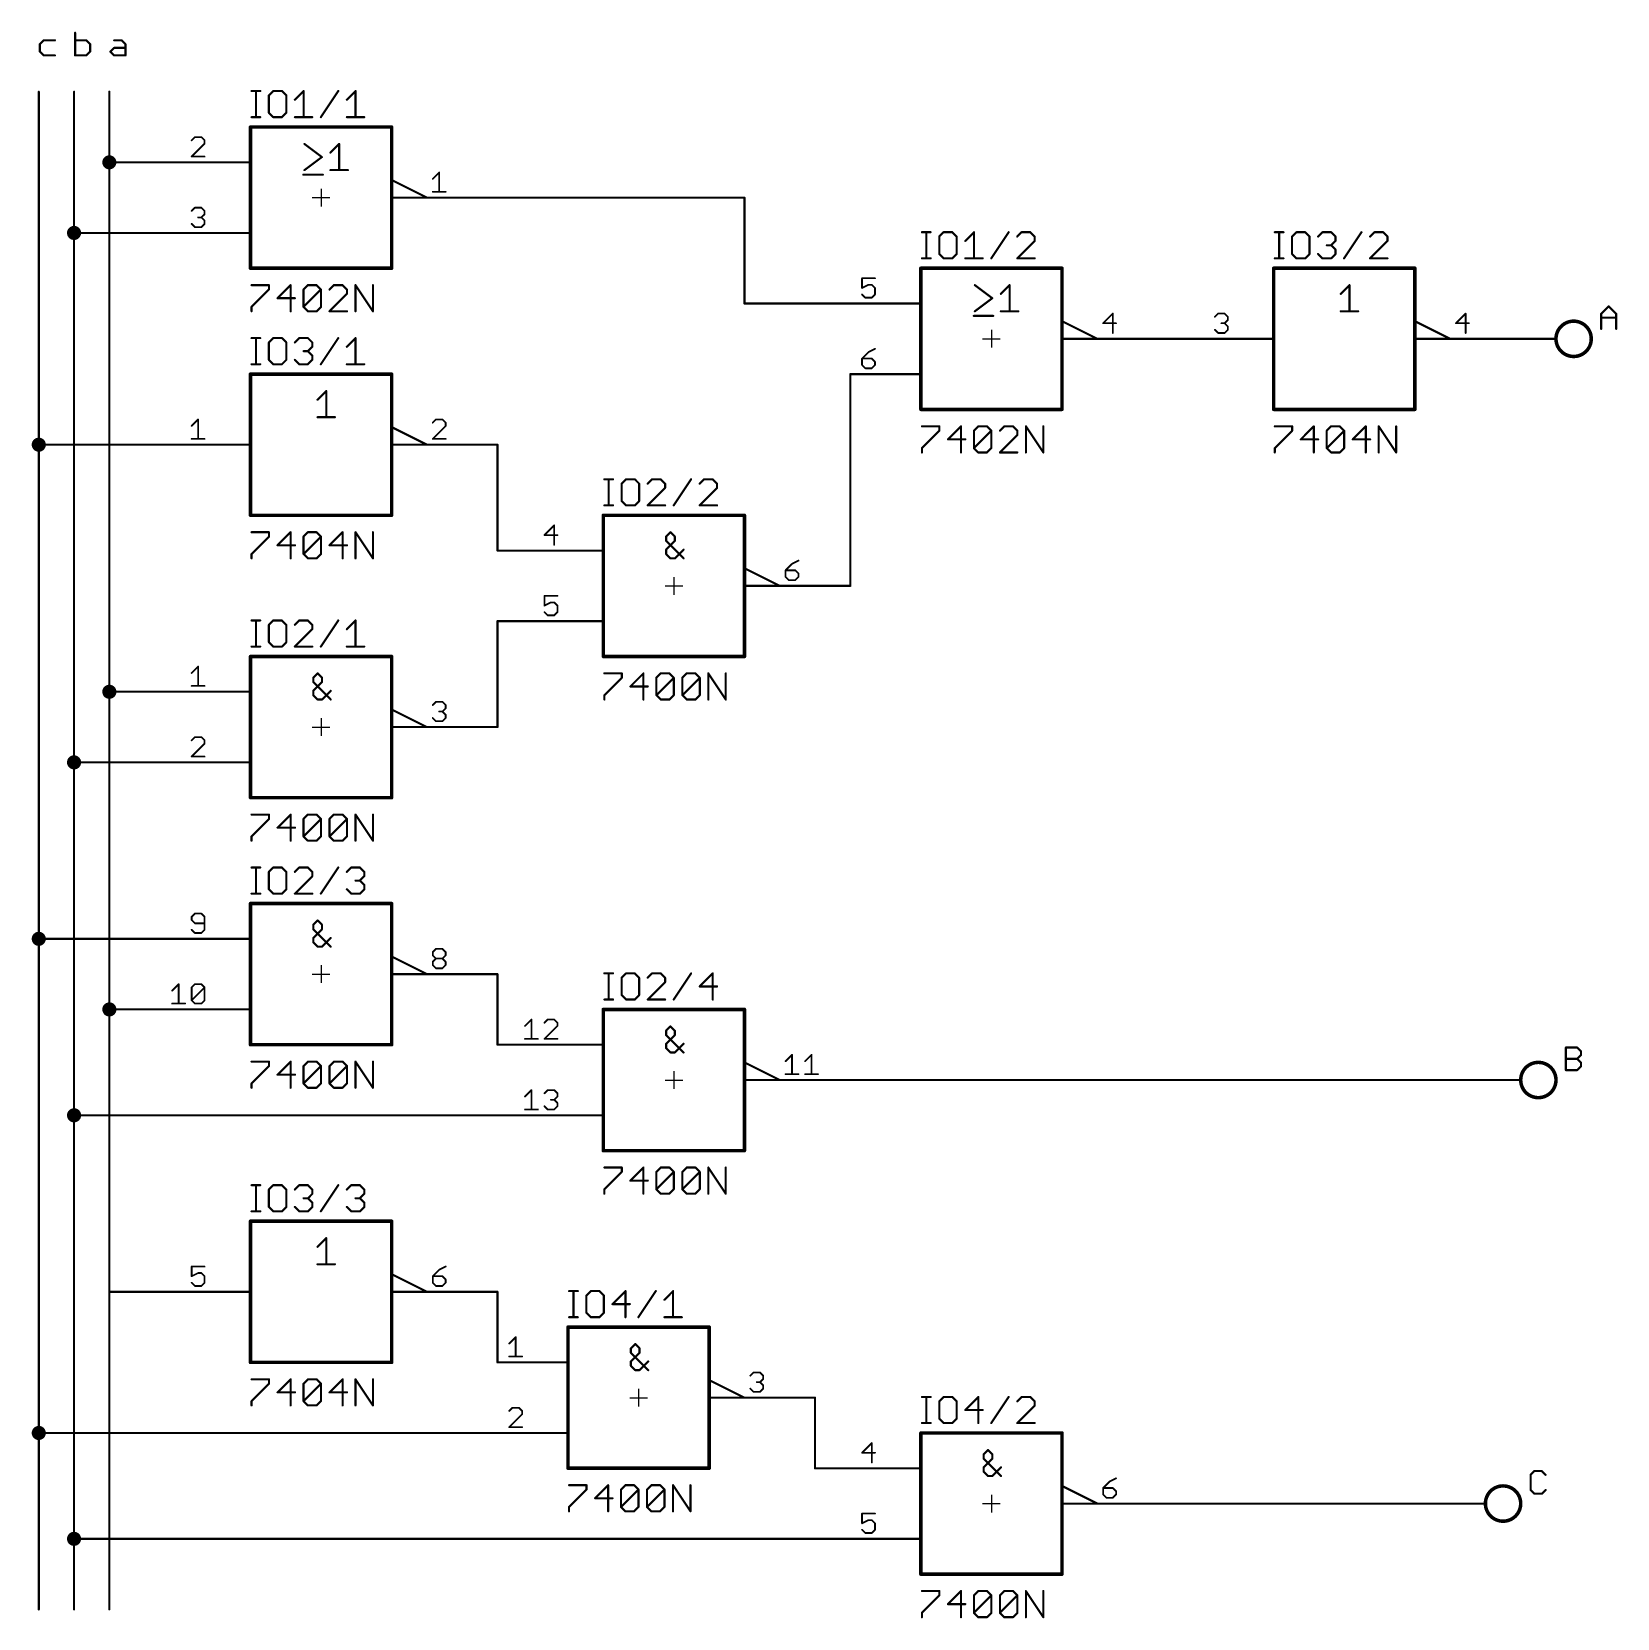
# Model space of a CAD drawing. Extents: x -34 to 81, y -13 to 101.
import ezdxf

# ---------------------------------------------------------------- set-up
doc = ezdxf.new("R2010")
doc.units = 0
for name, color, linetype in [('91', 94, 'CONTINUOUS'), ('94', 14, 'CONTINUOUS'), ('95', 250, 'CONTINUOUS'), ('96', 250, 'CONTINUOUS')]:
    doc.layers.add(name, color=color, linetype=linetype)

msp = doc.modelspace()

# ---------------------------------------------------------------- linework, layer by layer
at = {"layer": '91', "const_width": 0.1524}
for points in [[(-30.4038, 100.7632), (-30.4038, 99.1362)], [(-32.6726, 100.2209), (-32.9438, 99.9497)], [(-32.9438, 99.9497), (-32.9438, 99.4074)], [(-32.9438, 99.4074), (-32.6726, 99.1362)], [(-31.8591, 100.2209), (-32.6726, 100.2209)], [(-29.5903, 100.2209), (-30.4038, 100.2209)], [(-29.3191, 99.9497), (-29.5903, 100.2209)], [(-29.5903, 99.1362), (-29.3191, 99.4074)], [(-29.3191, 99.4074), (-29.3191, 99.9497)], [(-27.8638, 99.4074), (-27.5926, 99.6785)], [(-27.5926, 99.1362), (-27.8638, 99.4074)], [(-27.5926, 100.2209), (-27.0503, 100.2209)], [(-27.5926, 99.6785), (-26.7791, 99.6785)], [(-27.0503, 100.2209), (-26.7791, 99.9497)], [(-26.7791, 99.9497), (-26.7791, 99.1362)], [(-32.6726, 99.1362), (-31.8591, 99.1362)], [(-30.4038, 99.1362), (-29.5903, 99.1362)], [(-26.7791, 99.1362), (-27.5926, 99.1362)], [(-33.02, 96.52), (-33.02, 71.12)], [(-30.48, 86.36), (-30.48, 96.52)], [(-27.94, 91.44), (-27.94, 96.52)], [(-27.94, 53.34), (-27.94, 91.44)], [(-22.86, 91.44), (-27.94, 91.44)], [(-2.54, 88.9), (17.78, 88.9)], [(17.78, 88.9), (17.78, 81.28)], [(-30.48, 48.26), (-30.48, 86.36)], [(-22.86, 86.36), (-30.48, 86.36)], [(17.78, 81.28), (25.4, 81.28)], [(45.72, 78.74), (50.8, 78.74)], [(73.66, 78.74), (71.12, 78.74)], [(25.4, 60.96), (25.4, 76.2)], [(-33.02, 71.12), (-33.02, 35.56)], [(-22.86, 71.12), (-33.02, 71.12)], [(-2.54, 71.12), (0, 71.12)], [(0, 71.12), (0, 63.5)], [(0, 63.5), (2.54, 63.5)], [(22.86, 60.96), (25.4, 60.96)], [(0, 50.8), (0, 58.42)], [(0, 58.42), (2.54, 58.42)], [(-27.94, 30.48), (-27.94, 53.34)], [(-22.86, 53.34), (-27.94, 53.34)], [(-2.54, 50.8), (0, 50.8)], [(-30.48, 22.86), (-30.48, 48.26)], [(-22.86, 48.26), (-30.48, 48.26)], [(-33.02, 35.56), (-33.02, 0)], [(-22.86, 35.56), (-33.02, 35.56)], [(-2.54, 33.02), (0, 33.02)], [(0, 33.02), (0, 27.94)], [(-27.94, 10.16), (-27.94, 30.48)], [(-22.86, 30.48), (-27.94, 30.48)], [(0, 27.94), (2.54, 27.94)], [(22.86, 25.4), (71.12, 25.4)], [(-30.48, -7.62), (-30.48, 22.86)], [(2.54, 22.86), (-30.48, 22.86)], [(-27.94, -12.7), (-27.94, 10.16)], [(-22.86, 10.16), (-27.94, 10.16)], [(-2.54, 10.16), (0, 10.16)], [(0, 10.16), (0, 5.08)], [(20.32, 2.54), (22.86, 2.54)], [(22.86, 2.54), (22.86, -2.54)], [(-33.02, 0), (-33.02, -12.7)], [(2.54, 0), (-33.02, 0)], [(22.86, -2.54), (25.4, -2.54)], [(45.72, -5.08), (68.58, -5.08)], [(-30.48, -12.7), (-30.48, -7.62)], [(25.4, -7.62), (-30.48, -7.62)]]:
    msp.add_lwpolyline(points, dxfattribs=at)
at = {"layer": '91'}
for points, const_width in [([(-30.3657, 100.7632, 1), (-30.4419, 100.7632)], 0.0762), ([(-32.9057, 99.9497, 1), (-32.9819, 99.9497)], 0.0762), ([(-32.9169, 99.4343, 1), (-32.9707, 99.3804)], 0.0762), ([(-32.9819, 99.4074, 1), (-32.9057, 99.4074)], 0.0762), ([(-32.9707, 99.9766, 1), (-32.9169, 99.9228)], 0.0762), ([(-32.6726, 100.259, 1), (-32.6726, 100.1828)], 0.0762), ([(-32.6457, 100.1939, 1), (-32.6996, 100.2478)], 0.0762), ([(-31.8591, 100.1828, 1), (-31.8591, 100.259)], 0.0762), ([(-30.4038, 100.259, 1), (-30.4038, 100.1828)], 0.0762), ([(-29.5634, 100.2478, 1), (-29.6172, 100.1939)], 0.0762), ([(-29.5903, 100.1828, 1), (-29.5903, 100.259)], 0.0762), ([(-29.281, 99.9497, 1), (-29.3572, 99.9497)], 0.0762), ([(-29.3572, 99.4074, 1), (-29.281, 99.4074)], 0.0762), ([(-29.3461, 99.9228, 1), (-29.2922, 99.9766)], 0.0762), ([(-29.2922, 99.3804, 1), (-29.3461, 99.4343)], 0.0762), ([(-27.8369, 99.4343, 1), (-27.8907, 99.3804)], 0.0762), ([(-27.8907, 99.4343, 1), (-27.8369, 99.3804)], 0.0762), ([(-27.5926, 100.259, 1), (-27.5926, 100.1828)], 0.0762), ([(-27.5926, 99.7166, 1), (-27.5926, 99.6404)], 0.0762), ([(-27.5657, 99.6516, 1), (-27.6196, 99.7055)], 0.0762), ([(-27.0234, 100.2478, 1), (-27.0772, 100.1939)], 0.0762), ([(-27.0503, 100.1828, 1), (-27.0503, 100.259)], 0.0762), ([(-26.741, 99.9497, 1), (-26.8172, 99.9497)], 0.0762), ([(-26.8061, 99.9228, 1), (-26.7522, 99.9766)], 0.0762), ([(-26.7791, 99.6404, 1), (-26.7791, 99.7166)], 0.0762), ([(-32.6726, 99.1743, 1), (-32.6726, 99.0981)], 0.0762), ([(-32.6996, 99.1093, 1), (-32.6457, 99.1631)], 0.0762), ([(-31.8591, 99.0981, 1), (-31.8591, 99.1743)], 0.0762), ([(-30.4038, 99.1743, 1), (-30.4038, 99.0981)], 0.0762), ([(-30.4419, 99.1362, 1), (-30.3657, 99.1362)], 0.0762), ([(-29.6172, 99.1631, 1), (-29.5634, 99.1093)], 0.0762), ([(-29.5903, 99.0981, 1), (-29.5903, 99.1743)], 0.0762), ([(-27.5926, 99.1743, 1), (-27.5926, 99.0981)], 0.0762), ([(-27.6196, 99.1093, 1), (-27.5657, 99.1631)], 0.0762), ([(-26.8172, 99.1362, 1), (-26.741, 99.1362)], 0.0762), ([(-26.7791, 99.0981, 1), (-26.7791, 99.1743)], 0.0762), ([(-32.9819, 96.52, 1), (-33.0581, 96.52)], 0.0762), ([(-30.4419, 96.52, 1), (-30.5181, 96.52)], 0.0762), ([(-27.9019, 96.52, 1), (-27.9781, 96.52)], 0.0762), ([(-27.94, 91.186, 1), (-27.94, 91.694, 1), (-27.94, 91.186)], 0.508), ([(-27.9019, 91.44, 1), (-27.9781, 91.44)], 0.0762), ([(-27.94, 91.4781, 1), (-27.94, 91.4019)], 0.0762), ([(-27.9781, 91.44, 1), (-27.9019, 91.44)], 0.0762), ([(-22.86, 91.4019, 1), (-22.86, 91.4781)], 0.0762), ([(-2.54, 88.9381, 1), (-2.54, 88.8619)], 0.0762), ([(17.8181, 88.9, 1), (17.7419, 88.9)], 0.0762), ([(17.78, 88.8619, 1), (17.78, 88.9381)], 0.0762), ([(-30.48, 86.106, 1), (-30.48, 86.614, 1), (-30.48, 86.106)], 0.508), ([(-30.4419, 86.36, 1), (-30.5181, 86.36)], 0.0762), ([(-30.48, 86.3981, 1), (-30.48, 86.3219)], 0.0762), ([(-30.5181, 86.36, 1), (-30.4419, 86.36)], 0.0762), ([(-22.86, 86.3219, 1), (-22.86, 86.3981)], 0.0762), ([(17.78, 81.3181, 1), (17.78, 81.2419)], 0.0762), ([(17.7419, 81.28, 1), (17.8181, 81.28)], 0.0762), ([(25.4, 81.2419, 1), (25.4, 81.3181)], 0.0762), ([(45.72, 78.7781, 1), (45.72, 78.7019)], 0.0762), ([(50.8, 78.7019, 1), (50.8, 78.7781)], 0.0762), ([(71.12, 78.7781, 1), (71.12, 78.7019)], 0.0762), ([(73.66, 78.7019, 1), (73.66, 78.7781)], 0.0762), ([(25.4381, 76.2, 1), (25.3619, 76.2)], 0.0762), ([(-33.02, 70.866, 1), (-33.02, 71.374, 1), (-33.02, 70.866)], 0.508), ([(-32.9819, 71.12, 1), (-33.0581, 71.12)], 0.0762), ([(-33.02, 71.1581, 1), (-33.02, 71.0819)], 0.0762), ([(-33.0581, 71.12, 1), (-32.9819, 71.12)], 0.0762), ([(-22.86, 71.0819, 1), (-22.86, 71.1581)], 0.0762), ([(-2.54, 71.1581, 1), (-2.54, 71.0819)], 0.0762), ([(0.0381, 71.12, 1), (-0.0381, 71.12)], 0.0762), ([(0, 71.0819, 1), (0, 71.1581)], 0.0762), ([(0, 63.5381, 1), (0, 63.4619)], 0.0762), ([(-0.0381, 63.5, 1), (0.0381, 63.5)], 0.0762), ([(2.54, 63.4619, 1), (2.54, 63.5381)], 0.0762), ([(22.86, 60.9981, 1), (22.86, 60.9219)], 0.0762), ([(25.3619, 60.96, 1), (25.4381, 60.96)], 0.0762), ([(25.4, 60.9219, 1), (25.4, 60.9981)], 0.0762), ([(0.0381, 58.42, 1), (-0.0381, 58.42)], 0.0762), ([(0, 58.4581, 1), (0, 58.3819)], 0.0762), ([(2.54, 58.3819, 1), (2.54, 58.4581)], 0.0762), ([(-27.94, 53.086, 1), (-27.94, 53.594, 1), (-27.94, 53.086)], 0.508), ([(-27.9019, 53.34, 1), (-27.9781, 53.34)], 0.0762), ([(-27.94, 53.3781, 1), (-27.94, 53.3019)], 0.0762), ([(-27.9781, 53.34, 1), (-27.9019, 53.34)], 0.0762), ([(-22.86, 53.3019, 1), (-22.86, 53.3781)], 0.0762), ([(-2.54, 50.8381, 1), (-2.54, 50.7619)], 0.0762), ([(-0.0381, 50.8, 1), (0.0381, 50.8)], 0.0762), ([(0, 50.7619, 1), (0, 50.8381)], 0.0762), ([(-30.48, 48.006, 1), (-30.48, 48.514, 1), (-30.48, 48.006)], 0.508), ([(-30.4419, 48.26, 1), (-30.5181, 48.26)], 0.0762), ([(-30.48, 48.2981, 1), (-30.48, 48.2219)], 0.0762), ([(-30.5181, 48.26, 1), (-30.4419, 48.26)], 0.0762), ([(-22.86, 48.2219, 1), (-22.86, 48.2981)], 0.0762), ([(-33.02, 35.306, 1), (-33.02, 35.814, 1), (-33.02, 35.306)], 0.508), ([(-32.9819, 35.56, 1), (-33.0581, 35.56)], 0.0762), ([(-33.02, 35.5981, 1), (-33.02, 35.5219)], 0.0762), ([(-33.0581, 35.56, 1), (-32.9819, 35.56)], 0.0762), ([(-22.86, 35.5219, 1), (-22.86, 35.5981)], 0.0762), ([(-2.54, 33.0581, 1), (-2.54, 32.9819)], 0.0762), ([(0.0381, 33.02, 1), (-0.0381, 33.02)], 0.0762), ([(0, 32.9819, 1), (0, 33.0581)], 0.0762), ([(-27.94, 30.226, 1), (-27.94, 30.734, 1), (-27.94, 30.226)], 0.508), ([(-27.9019, 30.48, 1), (-27.9781, 30.48)], 0.0762), ([(-27.94, 30.5181, 1), (-27.94, 30.4419)], 0.0762), ([(-27.9781, 30.48, 1), (-27.9019, 30.48)], 0.0762), ([(-22.86, 30.4419, 1), (-22.86, 30.5181)], 0.0762), ([(0, 27.9781, 1), (0, 27.9019)], 0.0762), ([(-0.0381, 27.94, 1), (0.0381, 27.94)], 0.0762), ([(2.54, 27.9019, 1), (2.54, 27.9781)], 0.0762), ([(22.86, 25.4381, 1), (22.86, 25.3619)], 0.0762), ([(71.12, 25.3619, 1), (71.12, 25.4381)], 0.0762), ([(-30.48, 22.606, 1), (-30.48, 23.114, 1), (-30.48, 22.606)], 0.508), ([(-30.4419, 22.86, 1), (-30.5181, 22.86)], 0.0762), ([(-30.48, 22.8981, 1), (-30.48, 22.8219)], 0.0762), ([(-30.5181, 22.86, 1), (-30.4419, 22.86)], 0.0762), ([(2.54, 22.8219, 1), (2.54, 22.8981)], 0.0762), ([(-27.9019, 10.16, 1), (-27.9781, 10.16)], 0.0762), ([(-27.94, 10.1981, 1), (-27.94, 10.1219)], 0.0762), ([(-27.9781, 10.16, 1), (-27.9019, 10.16)], 0.0762), ([(-22.86, 10.1219, 1), (-22.86, 10.1981)], 0.0762), ([(-2.54, 10.1981, 1), (-2.54, 10.1219)], 0.0762), ([(0.0381, 10.16, 1), (-0.0381, 10.16)], 0.0762), ([(0, 10.1219, 1), (0, 10.1981)], 0.0762), ([(-0.0381, 5.08, 1), (0.0381, 5.08)], 0.0762), ([(20.32, 2.5781, 1), (20.32, 2.5019)], 0.0762), ([(22.8981, 2.54, 1), (22.8219, 2.54)], 0.0762), ([(22.86, 2.5019, 1), (22.86, 2.5781)], 0.0762), ([(-33.02, -0.254, 1), (-33.02, 0.254, 1), (-33.02, -0.254)], 0.508), ([(-32.9819, 0, 1), (-33.0581, 0)], 0.0762), ([(-33.02, 0.0381, 1), (-33.02, -0.0381)], 0.0762), ([(-33.0581, 0, 1), (-32.9819, 0)], 0.0762), ([(2.54, -0.0381, 1), (2.54, 0.0381)], 0.0762), ([(22.86, -2.5019, 1), (22.86, -2.5781)], 0.0762), ([(22.8219, -2.54, 1), (22.8981, -2.54)], 0.0762), ([(25.4, -2.5781, 1), (25.4, -2.5019)], 0.0762), ([(45.72, -5.0419, 1), (45.72, -5.1181)], 0.0762), ([(68.58, -5.1181, 1), (68.58, -5.0419)], 0.0762), ([(-30.48, -7.874, 1), (-30.48, -7.366, 1), (-30.48, -7.874)], 0.508), ([(-30.4419, -7.62, 1), (-30.5181, -7.62)], 0.0762), ([(-30.48, -7.5819, 1), (-30.48, -7.6581)], 0.0762), ([(-30.5181, -7.62, 1), (-30.4419, -7.62)], 0.0762), ([(25.4, -7.6581, 1), (25.4, -7.5819)], 0.0762), ([(-33.0581, -12.7, 1), (-32.9819, -12.7)], 0.0762), ([(-30.5181, -12.7, 1), (-30.4419, -12.7)], 0.0762), ([(-27.9781, -12.7, 1), (-27.9019, -12.7)], 0.0762)]:
    msp.add_lwpolyline(points, format="xyb", dxfattribs=dict(at, const_width=const_width))
at = {"layer": '94'}
for p, q in [((-12.7, 89.535), (-12.7, 88.265)), ((-13.335, 88.9), (-12.065, 88.9)), ((35.56, 79.375), (35.56, 78.105)), ((34.925, 78.74), (36.195, 78.74)), ((12.065, 60.96), (13.335, 60.96)), ((12.7, 61.595), (12.7, 60.325)), ((-12.7, 51.435), (-12.7, 50.165)), ((-13.335, 50.8), (-12.065, 50.8)), ((-12.7, 33.655), (-12.7, 32.385)), ((-13.335, 33.02), (-12.065, 33.02)), ((12.065, 25.4), (13.335, 25.4)), ((12.7, 26.035), (12.7, 24.765)), ((9.525, 2.54), (10.795, 2.54)), ((10.16, 3.175), (10.16, 1.905)), ((35.56, -4.445), (35.56, -5.715)), ((34.925, -5.08), (36.195, -5.08))]:
    msp.add_line(p, q, dxfattribs=at)
for points, const_width in [([(-7.62, 93.98), (-17.78, 93.98)], 0.254), ([(-17.78, 91.44), (-17.78, 93.98)], 0.254), ([(-7.62, 93.98), (-7.62, 90.17)], 0.254), ([(-13.8938, 92.7624), (-12.6397, 91.8218)], 0.1524), ([(-12.0228, 92.1353), (-11.3957, 92.7624)], 0.1524), ([(-11.3957, 92.7624), (-11.3957, 90.8812)], 0.1524), ([(-22.86, 91.44), (-20.32, 91.44)], 0.1524), ([(-20.32, 91.44), (-17.78, 91.44)], 0.1524), ([(-17.78, 86.36), (-17.78, 91.44)], 0.254), ([(-12.6397, 91.8218), (-13.8938, 90.8812)], 0.1524), ([(-13.97, 90.551), (-12.573, 90.551)], 0.1524), ([(-12.0228, 90.8812), (-10.7686, 90.8812)], 0.1524), ([(-7.62, 90.17), (-7.62, 88.9)], 0.254), ([(-5.08, 88.9), (-7.62, 90.17)], 0.1524), ([(-7.62, 88.9), (-7.62, 83.82)], 0.254), ([(-7.62, 88.9), (-5.08, 88.9)], 0.1524), ([(-2.54, 88.9), (-5.08, 88.9)], 0.1524), ([(-22.86, 86.36), (-20.32, 86.36)], 0.1524), ([(-20.32, 86.36), (-17.78, 86.36)], 0.1524), ([(-17.78, 83.82), (-17.78, 86.36)], 0.254), ([(-17.78, 83.82), (-7.62, 83.82)], 0.254), ([(40.64, 83.82), (30.48, 83.82)], 0.254), ([(30.48, 81.28), (30.48, 83.82)], 0.254), ([(40.64, 83.82), (40.64, 80.01)], 0.254), ([(66.04, 83.82), (55.88, 83.82)], 0.254), ([(55.88, 78.74), (55.88, 83.82)], 0.254), ([(66.04, 83.82), (66.04, 80.01)], 0.254), ([(34.3662, 82.6024), (35.6203, 81.6618)], 0.1524), ([(36.2372, 81.9753), (36.8643, 82.6024)], 0.1524), ([(36.8643, 82.6024), (36.8643, 80.7212)], 0.1524), ([(60.706, 81.9753), (61.3331, 82.6024)], 0.1524), ([(61.3331, 82.6024), (61.3331, 80.7212)], 0.1524), ([(25.4, 81.28), (27.94, 81.28)], 0.1524), ([(27.94, 81.28), (30.48, 81.28)], 0.1524), ([(30.48, 76.2), (30.48, 81.28)], 0.254), ([(35.6203, 81.6618), (34.3662, 80.7212)], 0.1524), ([(34.29, 80.391), (35.687, 80.391)], 0.1524), ([(36.2372, 80.7212), (37.4914, 80.7212)], 0.1524), ([(40.64, 80.01), (40.64, 78.74)], 0.254), ([(43.18, 78.74), (40.64, 80.01)], 0.1524), ([(60.706, 80.7212), (61.9601, 80.7212)], 0.1524), ([(66.04, 80.01), (66.04, 78.74)], 0.254), ([(68.58, 78.74), (66.04, 80.01)], 0.1524), ([(40.64, 78.74), (40.64, 73.66)], 0.254), ([(40.64, 78.74), (43.18, 78.74)], 0.1524), ([(45.72, 78.74), (43.18, 78.74)], 0.1524), ([(50.8, 78.74), (53.34, 78.74)], 0.1524), ([(53.34, 78.74), (55.88, 78.74)], 0.1524), ([(55.88, 73.66), (55.88, 78.74)], 0.254), ([(66.04, 78.74), (66.04, 73.66)], 0.254), ([(66.04, 78.74), (68.58, 78.74)], 0.1524), ([(71.12, 78.74), (68.58, 78.74)], 0.1524), ([(73.66, 78.74), (76.2, 78.74)], 0.1524), ([(-7.62, 76.2), (-17.78, 76.2)], 0.254), ([(-17.78, 71.12), (-17.78, 76.2)], 0.254), ([(-7.62, 76.2), (-7.62, 72.39)], 0.254), ([(25.4, 76.2), (27.94, 76.2)], 0.1524), ([(27.94, 76.2), (30.48, 76.2)], 0.1524), ([(30.48, 73.66), (30.48, 76.2)], 0.254), ([(-12.954, 74.3553), (-12.3269, 74.9824)], 0.1524), ([(-12.3269, 74.9824), (-12.3269, 73.1012)], 0.1524), ([(-12.954, 73.1012), (-11.6999, 73.1012)], 0.1524), ([(30.48, 73.66), (40.64, 73.66)], 0.254), ([(55.88, 73.66), (66.04, 73.66)], 0.254), ([(-7.62, 72.39), (-7.62, 71.12)], 0.254), ([(-5.08, 71.12), (-7.62, 72.39)], 0.1524), ([(-22.86, 71.12), (-20.32, 71.12)], 0.1524), ([(-20.32, 71.12), (-17.78, 71.12)], 0.1524), ([(-17.78, 66.04), (-17.78, 71.12)], 0.254), ([(-7.62, 71.12), (-7.62, 66.04)], 0.254), ([(-7.62, 71.12), (-5.08, 71.12)], 0.1524), ([(-2.54, 71.12), (-5.08, 71.12)], 0.1524), ([(-17.78, 66.04), (-7.62, 66.04)], 0.254), ([(17.78, 66.04), (7.62, 66.04)], 0.254), ([(7.62, 63.5), (7.62, 66.04)], 0.254), ([(17.78, 66.04), (17.78, 62.23)], 0.254), ([(12.4547, 64.8224), (12.1412, 64.5089)], 0.1524), ([(12.1412, 64.5089), (12.1412, 64.1953)], 0.1524), ([(12.1412, 63.5683), (12.7683, 64.1953)], 0.1524), ([(12.1412, 64.1953), (13.3953, 62.9412)], 0.1524), ([(12.7683, 64.5089), (12.4547, 64.8224)], 0.1524), ([(12.7683, 64.1953), (12.7683, 64.5089)], 0.1524), ([(2.54, 63.5), (5.08, 63.5)], 0.1524), ([(5.08, 63.5), (7.62, 63.5)], 0.1524), ([(7.62, 58.42), (7.62, 63.5)], 0.254), ([(12.1412, 63.2547), (12.1412, 63.5683)], 0.1524), ([(12.4547, 62.9412), (12.1412, 63.2547)], 0.1524), ([(12.7683, 62.9412), (12.4547, 62.9412)], 0.1524), ([(13.3953, 63.5683), (12.7683, 62.9412)], 0.1524), ([(17.78, 62.23), (17.78, 60.96)], 0.254), ([(20.32, 60.96), (17.78, 62.23)], 0.1524), ([(17.78, 60.96), (17.78, 55.88)], 0.254), ([(17.78, 60.96), (20.32, 60.96)], 0.1524), ([(22.86, 60.96), (20.32, 60.96)], 0.1524), ([(2.54, 58.42), (5.08, 58.42)], 0.1524), ([(5.08, 58.42), (7.62, 58.42)], 0.1524), ([(7.62, 55.88), (7.62, 58.42)], 0.254), ([(-7.62, 55.88), (-17.78, 55.88)], 0.254), ([(-17.78, 53.34), (-17.78, 55.88)], 0.254), ([(-7.62, 55.88), (-7.62, 52.07)], 0.254), ([(7.62, 55.88), (17.78, 55.88)], 0.254), ([(-12.9453, 54.6624), (-13.2588, 54.3489)], 0.1524), ([(-13.2588, 54.3489), (-13.2588, 54.0353)], 0.1524), ([(-13.2588, 53.4083), (-12.6317, 54.0353)], 0.1524), ([(-13.2588, 54.0353), (-12.0047, 52.7812)], 0.1524), ([(-12.6317, 54.3489), (-12.9453, 54.6624)], 0.1524), ([(-12.6317, 54.0353), (-12.6317, 54.3489)], 0.1524), ([(-22.86, 53.34), (-20.32, 53.34)], 0.1524), ([(-20.32, 53.34), (-17.78, 53.34)], 0.1524), ([(-17.78, 48.26), (-17.78, 53.34)], 0.254), ([(-13.2588, 53.0947), (-13.2588, 53.4083)], 0.1524), ([(-12.9453, 52.7812), (-13.2588, 53.0947)], 0.1524), ([(-12.6317, 52.7812), (-12.9453, 52.7812)], 0.1524), ([(-12.0047, 53.4083), (-12.6317, 52.7812)], 0.1524), ([(-7.62, 52.07), (-7.62, 50.8)], 0.254), ([(-5.08, 50.8), (-7.62, 52.07)], 0.1524), ([(-7.62, 50.8), (-7.62, 45.72)], 0.254), ([(-7.62, 50.8), (-5.08, 50.8)], 0.1524), ([(-2.54, 50.8), (-5.08, 50.8)], 0.1524), ([(-22.86, 48.26), (-20.32, 48.26)], 0.1524), ([(-20.32, 48.26), (-17.78, 48.26)], 0.1524), ([(-17.78, 45.72), (-17.78, 48.26)], 0.254), ([(-17.78, 45.72), (-7.62, 45.72)], 0.254), ([(-7.62, 38.1), (-17.78, 38.1)], 0.254), ([(-17.78, 35.56), (-17.78, 38.1)], 0.254), ([(-7.62, 38.1), (-7.62, 34.29)], 0.254), ([(-12.9453, 36.8824), (-13.2588, 36.5689)], 0.1524), ([(-13.2588, 36.5689), (-13.2588, 36.2553)], 0.1524), ([(-12.6317, 36.5689), (-12.9453, 36.8824)], 0.1524), ([(-12.6317, 36.2553), (-12.6317, 36.5689)], 0.1524), ([(-22.86, 35.56), (-20.32, 35.56)], 0.1524), ([(-20.32, 35.56), (-17.78, 35.56)], 0.1524), ([(-17.78, 30.48), (-17.78, 35.56)], 0.254), ([(-13.2588, 35.6283), (-12.6317, 36.2553)], 0.1524), ([(-13.2588, 36.2553), (-12.0047, 35.0012)], 0.1524), ([(-13.2588, 35.3147), (-13.2588, 35.6283)], 0.1524), ([(-12.0047, 35.6283), (-12.6317, 35.0012)], 0.1524), ([(-12.9453, 35.0012), (-13.2588, 35.3147)], 0.1524), ([(-12.6317, 35.0012), (-12.9453, 35.0012)], 0.1524), ([(-7.62, 34.29), (-7.62, 33.02)], 0.254), ([(-5.08, 33.02), (-7.62, 34.29)], 0.1524), ([(-7.62, 33.02), (-7.62, 27.94)], 0.254), ([(-7.62, 33.02), (-5.08, 33.02)], 0.1524), ([(-2.54, 33.02), (-5.08, 33.02)], 0.1524), ([(-22.86, 30.48), (-20.32, 30.48)], 0.1524), ([(-20.32, 30.48), (-17.78, 30.48)], 0.1524), ([(-17.78, 27.94), (-17.78, 30.48)], 0.254), ([(17.78, 30.48), (7.62, 30.48)], 0.254), ([(7.62, 27.94), (7.62, 30.48)], 0.254), ([(17.78, 30.48), (17.78, 26.67)], 0.254), ([(12.4547, 29.2624), (12.1412, 28.9489)], 0.1524), ([(12.1412, 28.9489), (12.1412, 28.6353)], 0.1524), ([(12.1412, 28.0083), (12.7683, 28.6353)], 0.1524), ([(12.1412, 28.6353), (13.3953, 27.3812)], 0.1524), ([(12.7683, 28.9489), (12.4547, 29.2624)], 0.1524), ([(12.7683, 28.6353), (12.7683, 28.9489)], 0.1524), ([(-17.78, 27.94), (-7.62, 27.94)], 0.254), ([(2.54, 27.94), (5.08, 27.94)], 0.1524), ([(5.08, 27.94), (7.62, 27.94)], 0.1524), ([(7.62, 22.86), (7.62, 27.94)], 0.254), ([(12.1412, 27.6947), (12.1412, 28.0083)], 0.1524), ([(12.4547, 27.3812), (12.1412, 27.6947)], 0.1524), ([(12.7683, 27.3812), (12.4547, 27.3812)], 0.1524), ([(13.3953, 28.0083), (12.7683, 27.3812)], 0.1524), ([(17.78, 26.67), (17.78, 25.4)], 0.254), ([(20.32, 25.4), (17.78, 26.67)], 0.1524), ([(17.78, 25.4), (17.78, 20.32)], 0.254), ([(17.78, 25.4), (20.32, 25.4)], 0.1524), ([(22.86, 25.4), (20.32, 25.4)], 0.1524), ([(71.12, 25.4), (73.66, 25.4)], 0.1524), ([(2.54, 22.86), (5.08, 22.86)], 0.1524), ([(5.08, 22.86), (7.62, 22.86)], 0.1524), ([(7.62, 20.32), (7.62, 22.86)], 0.254), ([(7.62, 20.32), (17.78, 20.32)], 0.254), ([(-7.62, 15.24), (-17.78, 15.24)], 0.254), ([(-17.78, 10.16), (-17.78, 15.24)], 0.254), ([(-7.62, 15.24), (-7.62, 11.43)], 0.254), ([(-12.954, 13.3953), (-12.3269, 14.0224)], 0.1524), ([(-12.3269, 14.0224), (-12.3269, 12.1412)], 0.1524), ([(-12.954, 12.1412), (-11.6999, 12.1412)], 0.1524), ([(-7.62, 11.43), (-7.62, 10.16)], 0.254), ([(-5.08, 10.16), (-7.62, 11.43)], 0.1524), ([(-17.78, 5.08), (-17.78, 10.16)], 0.254), ([(-7.62, 10.16), (-7.62, 5.08)], 0.254), ([(-22.86, 10.16), (-20.32, 10.16)], 0.1524), ([(-20.32, 10.16), (-17.78, 10.16)], 0.1524), ([(-7.62, 10.16), (-5.08, 10.16)], 0.1524), ([(-2.54, 10.16), (-5.08, 10.16)], 0.1524), ([(15.24, 7.62), (5.08, 7.62)], 0.254), ([(5.08, 5.08), (5.08, 7.62)], 0.254), ([(15.24, 7.62), (15.24, 3.81)], 0.254), ([(9.9147, 6.4024), (9.6012, 6.0889)], 0.1524), ([(9.6012, 6.0889), (9.6012, 5.7753)], 0.1524), ([(9.6012, 5.1483), (10.2283, 5.7753)], 0.1524), ([(9.6012, 5.7753), (10.8553, 4.5212)], 0.1524), ([(10.2283, 6.0889), (9.9147, 6.4024)], 0.1524), ([(10.2283, 5.7753), (10.2283, 6.0889)], 0.1524), ([(-17.78, 5.08), (-7.62, 5.08)], 0.254), ([(0, 5.08), (2.54, 5.08)], 0.1524), ([(2.54, 5.08), (5.08, 5.08)], 0.1524), ([(5.08, 0), (5.08, 5.08)], 0.254), ([(9.6012, 4.8347), (9.6012, 5.1483)], 0.1524), ([(9.9147, 4.5212), (9.6012, 4.8347)], 0.1524), ([(10.2283, 4.5212), (9.9147, 4.5212)], 0.1524), ([(10.8553, 5.1483), (10.2283, 4.5212)], 0.1524), ([(15.24, 3.81), (15.24, 2.54)], 0.254), ([(17.78, 2.54), (15.24, 3.81)], 0.1524), ([(15.24, 2.54), (15.24, -2.54)], 0.254), ([(15.24, 2.54), (17.78, 2.54)], 0.1524), ([(20.32, 2.54), (17.78, 2.54)], 0.1524), ([(0, 0), (2.54, 0)], 0.1524), ([(2.54, 0), (5.08, 0)], 0.1524), ([(5.08, -2.54), (5.08, 0)], 0.254), ([(40.64, 0), (30.48, 0)], 0.254), ([(30.48, -2.54), (30.48, 0)], 0.254), ([(40.64, 0), (40.64, -3.81)], 0.254), ([(35.3147, -1.2176), (35.0012, -1.5311)], 0.1524), ([(35.6283, -1.5311), (35.3147, -1.2176)], 0.1524), ([(35.0012, -1.5311), (35.0012, -1.8447)], 0.1524), ([(35.0012, -2.4717), (35.6283, -1.8447)], 0.1524), ([(35.0012, -1.8447), (36.2553, -3.0988)], 0.1524), ([(35.6283, -1.8447), (35.6283, -1.5311)], 0.1524), ([(5.08, -2.54), (15.24, -2.54)], 0.254), ([(25.4, -2.54), (27.94, -2.54)], 0.1524), ([(27.94, -2.54), (30.48, -2.54)], 0.1524), ([(30.48, -7.62), (30.48, -2.54)], 0.254), ([(35.0012, -2.7853), (35.0012, -2.4717)], 0.1524), ([(35.3147, -3.0988), (35.0012, -2.7853)], 0.1524), ([(35.6283, -3.0988), (35.3147, -3.0988)], 0.1524), ([(36.2553, -2.4717), (35.6283, -3.0988)], 0.1524), ([(40.64, -3.81), (40.64, -5.08)], 0.254), ([(43.18, -5.08), (40.64, -3.81)], 0.1524), ([(40.64, -5.08), (40.64, -10.16)], 0.254), ([(40.64, -5.08), (43.18, -5.08)], 0.1524), ([(45.72, -5.08), (43.18, -5.08)], 0.1524), ([(68.58, -5.08), (71.12, -5.08)], 0.1524), ([(25.4, -7.62), (27.94, -7.62)], 0.1524), ([(27.94, -7.62), (30.48, -7.62)], 0.1524), ([(30.48, -10.16), (30.48, -7.62)], 0.254), ([(30.48, -10.16), (40.64, -10.16)], 0.254)]:
    msp.add_lwpolyline(points, dxfattribs=dict(at, const_width=const_width))
for points, const_width in [([(-17.78, 94.0435, 1), (-17.78, 93.9165)], 0.127), ([(-17.7165, 93.98, 1), (-17.8435, 93.98)], 0.127), ([(-7.5565, 93.98, 1), (-7.6835, 93.98)], 0.127), ([(-7.62, 93.9165, 1), (-7.62, 94.0435)], 0.127), ([(-13.8709, 92.7929, 1), (-13.9167, 92.7319)], 0.0762), ([(-11.3576, 92.7624, 1), (-11.4338, 92.7624)], 0.0762), ([(-11.3688, 92.7355, 1), (-11.4226, 92.7893)], 0.0762), ([(-22.86, 91.4781, 1), (-22.86, 91.4019)], 0.0762), ([(-20.32, 91.4781, 1), (-20.32, 91.4019)], 0.0762), ([(-20.32, 91.4019, 1), (-20.32, 91.4781)], 0.0762), ([(-17.7165, 91.44, 1), (-17.8435, 91.44)], 0.127), ([(-17.8435, 91.44, 1), (-17.7165, 91.44)], 0.127), ([(-17.78, 91.4019, 1), (-17.78, 91.4781)], 0.0762), ([(-12.6168, 91.7913, 1), (-12.6625, 91.8523)], 0.0762), ([(-12.6625, 91.7913, 1), (-12.6168, 91.8523)], 0.0762), ([(-12.0497, 92.1623, 1), (-11.9958, 92.1084)], 0.0762), ([(-13.97, 90.5891, 1), (-13.97, 90.5129)], 0.0762), ([(-13.9167, 90.9117, 1), (-13.8709, 90.8507)], 0.0762), ([(-12.573, 90.5129, 1), (-12.573, 90.5891)], 0.0762), ([(-12.0228, 90.9193, 1), (-12.0228, 90.8431)], 0.0762), ([(-11.4338, 90.8812, 1), (-11.3576, 90.8812)], 0.0762), ([(-10.7686, 90.8431, 1), (-10.7686, 90.9193)], 0.0762), ([(-7.5565, 90.17, 1), (-7.6835, 90.17)], 0.127), ([(-7.6835, 90.17, 1), (-7.5565, 90.17)], 0.127), ([(-7.603, 90.2041, 1), (-7.637, 90.1359)], 0.0762), ([(-7.5565, 88.9, 1), (-7.6835, 88.9)], 0.127), ([(-7.6835, 88.9, 1), (-7.5565, 88.9)], 0.127), ([(-7.62, 88.9381, 1), (-7.62, 88.8619)], 0.0762), ([(-5.08, 88.9381, 1), (-5.08, 88.8619)], 0.0762), ([(-5.097, 88.8659, 1), (-5.063, 88.9341)], 0.0762), ([(-5.08, 88.8619, 1), (-5.08, 88.9381)], 0.0762), ([(-2.54, 88.8619, 1), (-2.54, 88.9381)], 0.0762), ([(-22.86, 86.3981, 1), (-22.86, 86.3219)], 0.0762), ([(-20.32, 86.3981, 1), (-20.32, 86.3219)], 0.0762), ([(-20.32, 86.3219, 1), (-20.32, 86.3981)], 0.0762), ([(-17.7165, 86.36, 1), (-17.8435, 86.36)], 0.127), ([(-17.8435, 86.36, 1), (-17.7165, 86.36)], 0.127), ([(-17.78, 86.3219, 1), (-17.78, 86.3981)], 0.0762), ([(-17.78, 83.8835, 1), (-17.78, 83.7565)], 0.127), ([(-17.8435, 83.82, 1), (-17.7165, 83.82)], 0.127), ([(-7.6835, 83.82, 1), (-7.5565, 83.82)], 0.127), ([(-7.62, 83.7565, 1), (-7.62, 83.8835)], 0.127), ([(30.48, 83.8835, 1), (30.48, 83.7565)], 0.127), ([(30.5435, 83.82, 1), (30.4165, 83.82)], 0.127), ([(40.7035, 83.82, 1), (40.5765, 83.82)], 0.127), ([(40.64, 83.7565, 1), (40.64, 83.8835)], 0.127), ([(55.88, 83.8835, 1), (55.88, 83.7565)], 0.127), ([(55.9435, 83.82, 1), (55.8165, 83.82)], 0.127), ([(66.1035, 83.82, 1), (65.9765, 83.82)], 0.127), ([(66.04, 83.7565, 1), (66.04, 83.8835)], 0.127), ([(34.3891, 82.6329, 1), (34.3433, 82.5719)], 0.0762), ([(36.9024, 82.6024, 1), (36.8262, 82.6024)], 0.0762), ([(36.8912, 82.5755, 1), (36.8374, 82.6293)], 0.0762), ([(61.3712, 82.6024, 1), (61.295, 82.6024)], 0.0762), ([(61.36, 82.5755, 1), (61.3061, 82.6293)], 0.0762), ([(25.4, 81.3181, 1), (25.4, 81.2419)], 0.0762), ([(27.94, 81.3181, 1), (27.94, 81.2419)], 0.0762), ([(27.94, 81.2419, 1), (27.94, 81.3181)], 0.0762), ([(30.5435, 81.28, 1), (30.4165, 81.28)], 0.127), ([(30.4165, 81.28, 1), (30.5435, 81.28)], 0.127), ([(30.48, 81.2419, 1), (30.48, 81.3181)], 0.0762), ([(35.6432, 81.6313, 1), (35.5975, 81.6923)], 0.0762), ([(35.5975, 81.6313, 1), (35.6432, 81.6923)], 0.0762), ([(36.2103, 82.0023, 1), (36.2642, 81.9484)], 0.0762), ([(60.6791, 82.0023, 1), (60.7329, 81.9484)], 0.0762), ([(34.29, 80.4291, 1), (34.29, 80.3529)], 0.0762), ([(34.3433, 80.7517, 1), (34.3891, 80.6907)], 0.0762), ([(35.687, 80.3529, 1), (35.687, 80.4291)], 0.0762), ([(36.2372, 80.7593, 1), (36.2372, 80.6831)], 0.0762), ([(36.8262, 80.7212, 1), (36.9024, 80.7212)], 0.0762), ([(37.4914, 80.6831, 1), (37.4914, 80.7593)], 0.0762), ([(40.7035, 80.01, 1), (40.5765, 80.01)], 0.127), ([(40.5765, 80.01, 1), (40.7035, 80.01)], 0.127), ([(40.657, 80.0441, 1), (40.623, 79.9759)], 0.0762), ([(60.706, 80.7593, 1), (60.706, 80.6831)], 0.0762), ([(61.295, 80.7212, 1), (61.3712, 80.7212)], 0.0762), ([(61.9601, 80.6831, 1), (61.9601, 80.7593)], 0.0762), ([(66.1035, 80.01, 1), (65.9765, 80.01)], 0.127), ([(65.9765, 80.01, 1), (66.1035, 80.01)], 0.127), ([(66.057, 80.0441, 1), (66.023, 79.9759)], 0.0762), ([(77.47, 77.47, 1), (77.47, 80.01, 1), (77.47, 77.47)], 0.254), ([(40.7035, 78.74, 1), (40.5765, 78.74)], 0.127), ([(40.5765, 78.74, 1), (40.7035, 78.74)], 0.127), ([(40.64, 78.7781, 1), (40.64, 78.7019)], 0.0762), ([(43.18, 78.7781, 1), (43.18, 78.7019)], 0.0762), ([(43.163, 78.7059, 1), (43.197, 78.7741)], 0.0762), ([(43.18, 78.7019, 1), (43.18, 78.7781)], 0.0762), ([(45.72, 78.7019, 1), (45.72, 78.7781)], 0.0762), ([(50.8, 78.7781, 1), (50.8, 78.7019)], 0.0762), ([(53.34, 78.7781, 1), (53.34, 78.7019)], 0.0762), ([(53.34, 78.7019, 1), (53.34, 78.7781)], 0.0762), ([(55.9435, 78.74, 1), (55.8165, 78.74)], 0.127), ([(55.8165, 78.74, 1), (55.9435, 78.74)], 0.127), ([(55.88, 78.7019, 1), (55.88, 78.7781)], 0.0762), ([(66.1035, 78.74, 1), (65.9765, 78.74)], 0.127), ([(65.9765, 78.74, 1), (66.1035, 78.74)], 0.127), ([(66.04, 78.7781, 1), (66.04, 78.7019)], 0.0762), ([(68.58, 78.7781, 1), (68.58, 78.7019)], 0.0762), ([(68.563, 78.7059, 1), (68.597, 78.7741)], 0.0762), ([(68.58, 78.7019, 1), (68.58, 78.7781)], 0.0762), ([(71.12, 78.7019, 1), (71.12, 78.7781)], 0.0762), ([(73.66, 78.7781, 1), (73.66, 78.7019)], 0.0762), ([(76.2, 78.7019, 1), (76.2, 78.7781)], 0.0762), ([(-17.78, 76.2635, 1), (-17.78, 76.1365)], 0.127), ([(-17.7165, 76.2, 1), (-17.8435, 76.2)], 0.127), ([(-7.5565, 76.2, 1), (-7.6835, 76.2)], 0.127), ([(-7.62, 76.1365, 1), (-7.62, 76.2635)], 0.127), ([(25.4, 76.2381, 1), (25.4, 76.1619)], 0.0762), ([(27.94, 76.2381, 1), (27.94, 76.1619)], 0.0762), ([(27.94, 76.1619, 1), (27.94, 76.2381)], 0.0762), ([(30.5435, 76.2, 1), (30.4165, 76.2)], 0.127), ([(30.4165, 76.2, 1), (30.5435, 76.2)], 0.127), ([(30.48, 76.1619, 1), (30.48, 76.2381)], 0.0762), ([(-12.9809, 74.3823, 1), (-12.9271, 74.3284)], 0.0762), ([(-12.2888, 74.9824, 1), (-12.365, 74.9824)], 0.0762), ([(-12.3, 74.9555, 1), (-12.3539, 75.0093)], 0.0762), ([(-12.954, 73.1393, 1), (-12.954, 73.0631)], 0.0762), ([(-12.365, 73.1012, 1), (-12.2888, 73.1012)], 0.0762), ([(-11.6999, 73.0631, 1), (-11.6999, 73.1393)], 0.0762), ([(30.48, 73.7235, 1), (30.48, 73.5965)], 0.127), ([(30.4165, 73.66, 1), (30.5435, 73.66)], 0.127), ([(40.5765, 73.66, 1), (40.7035, 73.66)], 0.127), ([(40.64, 73.5965, 1), (40.64, 73.7235)], 0.127), ([(55.88, 73.7235, 1), (55.88, 73.5965)], 0.127), ([(55.8165, 73.66, 1), (55.9435, 73.66)], 0.127), ([(65.9765, 73.66, 1), (66.1035, 73.66)], 0.127), ([(66.04, 73.5965, 1), (66.04, 73.7235)], 0.127), ([(-7.5565, 72.39, 1), (-7.6835, 72.39)], 0.127), ([(-7.6835, 72.39, 1), (-7.5565, 72.39)], 0.127), ([(-7.603, 72.4241, 1), (-7.637, 72.3559)], 0.0762), ([(-22.86, 71.1581, 1), (-22.86, 71.0819)], 0.0762), ([(-20.32, 71.1581, 1), (-20.32, 71.0819)], 0.0762), ([(-20.32, 71.0819, 1), (-20.32, 71.1581)], 0.0762), ([(-17.7165, 71.12, 1), (-17.8435, 71.12)], 0.127), ([(-17.8435, 71.12, 1), (-17.7165, 71.12)], 0.127), ([(-17.78, 71.0819, 1), (-17.78, 71.1581)], 0.0762), ([(-7.5565, 71.12, 1), (-7.6835, 71.12)], 0.127), ([(-7.6835, 71.12, 1), (-7.5565, 71.12)], 0.127), ([(-7.62, 71.1581, 1), (-7.62, 71.0819)], 0.0762), ([(-5.08, 71.1581, 1), (-5.08, 71.0819)], 0.0762), ([(-5.097, 71.0859, 1), (-5.063, 71.1541)], 0.0762), ([(-5.08, 71.0819, 1), (-5.08, 71.1581)], 0.0762), ([(-2.54, 71.0819, 1), (-2.54, 71.1581)], 0.0762), ([(-17.78, 66.1035, 1), (-17.78, 65.9765)], 0.127), ([(-17.8435, 66.04, 1), (-17.7165, 66.04)], 0.127), ([(-7.6835, 66.04, 1), (-7.5565, 66.04)], 0.127), ([(-7.62, 65.9765, 1), (-7.62, 66.1035)], 0.127), ([(7.62, 66.1035, 1), (7.62, 65.9765)], 0.127), ([(7.6835, 66.04, 1), (7.5565, 66.04)], 0.127), ([(17.8435, 66.04, 1), (17.7165, 66.04)], 0.127), ([(17.78, 65.9765, 1), (17.78, 66.1035)], 0.127), ([(12.1793, 64.5089, 1), (12.1031, 64.5089)], 0.0762), ([(12.1143, 64.5358, 1), (12.1681, 64.4819)], 0.0762), ([(12.1681, 64.2223, 1), (12.1143, 64.1684)], 0.0762), ([(12.1031, 64.1953, 1), (12.1793, 64.1953)], 0.0762), ([(12.4817, 64.8493, 1), (12.4278, 64.7955)], 0.0762), ([(12.4817, 64.7955, 1), (12.4278, 64.8493)], 0.0762), ([(12.8064, 64.5089, 1), (12.7302, 64.5089)], 0.0762), ([(12.7302, 64.1953, 1), (12.8064, 64.1953)], 0.0762), ([(12.7413, 64.4819, 1), (12.7952, 64.5358)], 0.0762), ([(12.7952, 64.1684, 1), (12.7413, 64.2223)], 0.0762), ([(2.54, 63.5381, 1), (2.54, 63.4619)], 0.0762), ([(5.08, 63.5381, 1), (5.08, 63.4619)], 0.0762), ([(5.08, 63.4619, 1), (5.08, 63.5381)], 0.0762), ([(7.6835, 63.5, 1), (7.5565, 63.5)], 0.127), ([(7.5565, 63.5, 1), (7.6835, 63.5)], 0.127), ([(7.62, 63.4619, 1), (7.62, 63.5381)], 0.0762), ([(12.1793, 63.5683, 1), (12.1031, 63.5683)], 0.0762), ([(12.1143, 63.5952, 1), (12.1681, 63.5413)], 0.0762), ([(12.1681, 63.2817, 1), (12.1143, 63.2278)], 0.0762), ([(12.1031, 63.2547, 1), (12.1793, 63.2547)], 0.0762), ([(12.4547, 62.9793, 1), (12.4547, 62.9031)], 0.0762), ([(12.4278, 62.9143, 1), (12.4817, 62.9681)], 0.0762), ([(12.7413, 62.9681, 1), (12.7952, 62.9143)], 0.0762), ([(12.7683, 62.9031, 1), (12.7683, 62.9793)], 0.0762), ([(13.4223, 63.5413, 1), (13.3684, 63.5952)], 0.0762), ([(13.3684, 62.9143, 1), (13.4223, 62.9681)], 0.0762), ([(17.8435, 62.23, 1), (17.7165, 62.23)], 0.127), ([(17.7165, 62.23, 1), (17.8435, 62.23)], 0.127), ([(17.797, 62.2641, 1), (17.763, 62.1959)], 0.0762), ([(17.8435, 60.96, 1), (17.7165, 60.96)], 0.127), ([(17.7165, 60.96, 1), (17.8435, 60.96)], 0.127), ([(17.78, 60.9981, 1), (17.78, 60.9219)], 0.0762), ([(20.32, 60.9981, 1), (20.32, 60.9219)], 0.0762), ([(20.303, 60.9259, 1), (20.337, 60.9941)], 0.0762), ([(20.32, 60.9219, 1), (20.32, 60.9981)], 0.0762), ([(22.86, 60.9219, 1), (22.86, 60.9981)], 0.0762), ([(2.54, 58.4581, 1), (2.54, 58.3819)], 0.0762), ([(5.08, 58.4581, 1), (5.08, 58.3819)], 0.0762), ([(5.08, 58.3819, 1), (5.08, 58.4581)], 0.0762), ([(7.6835, 58.42, 1), (7.5565, 58.42)], 0.127), ([(7.5565, 58.42, 1), (7.6835, 58.42)], 0.127), ([(7.62, 58.3819, 1), (7.62, 58.4581)], 0.0762), ([(-17.78, 55.9435, 1), (-17.78, 55.8165)], 0.127), ([(-17.7165, 55.88, 1), (-17.8435, 55.88)], 0.127), ([(-7.5565, 55.88, 1), (-7.6835, 55.88)], 0.127), ([(-7.62, 55.8165, 1), (-7.62, 55.9435)], 0.127), ([(7.62, 55.9435, 1), (7.62, 55.8165)], 0.127), ([(17.78, 55.8165, 1), (17.78, 55.9435)], 0.127), ([(7.5565, 55.88, 1), (7.6835, 55.88)], 0.127), ([(17.7165, 55.88, 1), (17.8435, 55.88)], 0.127), ([(-13.2207, 54.3489, 1), (-13.2969, 54.3489)], 0.0762), ([(-13.2857, 54.3758, 1), (-13.2319, 54.3219)], 0.0762), ([(-13.2319, 54.0623, 1), (-13.2857, 54.0084)], 0.0762), ([(-13.2969, 54.0353, 1), (-13.2207, 54.0353)], 0.0762), ([(-12.9183, 54.6893, 1), (-12.9722, 54.6355)], 0.0762), ([(-12.9183, 54.6355, 1), (-12.9722, 54.6893)], 0.0762), ([(-12.5936, 54.3489, 1), (-12.6698, 54.3489)], 0.0762), ([(-12.6698, 54.0353, 1), (-12.5936, 54.0353)], 0.0762), ([(-12.6587, 54.3219, 1), (-12.6048, 54.3758)], 0.0762), ([(-12.6048, 54.0084, 1), (-12.6587, 54.0623)], 0.0762), ([(-22.86, 53.3781, 1), (-22.86, 53.3019)], 0.0762), ([(-20.32, 53.3781, 1), (-20.32, 53.3019)], 0.0762), ([(-20.32, 53.3019, 1), (-20.32, 53.3781)], 0.0762), ([(-17.7165, 53.34, 1), (-17.8435, 53.34)], 0.127), ([(-17.8435, 53.34, 1), (-17.7165, 53.34)], 0.127), ([(-17.78, 53.3019, 1), (-17.78, 53.3781)], 0.0762), ([(-13.2207, 53.4083, 1), (-13.2969, 53.4083)], 0.0762), ([(-13.2857, 53.4352, 1), (-13.2319, 53.3813)], 0.0762), ([(-13.2319, 53.1217, 1), (-13.2857, 53.0678)], 0.0762), ([(-13.2969, 53.0947, 1), (-13.2207, 53.0947)], 0.0762), ([(-12.9453, 52.8193, 1), (-12.9453, 52.7431)], 0.0762), ([(-12.9722, 52.7543, 1), (-12.9183, 52.8081)], 0.0762), ([(-12.6587, 52.8081, 1), (-12.6048, 52.7543)], 0.0762), ([(-12.6317, 52.7431, 1), (-12.6317, 52.8193)], 0.0762), ([(-11.9777, 53.3813, 1), (-12.0316, 53.4352)], 0.0762), ([(-12.0316, 52.7543, 1), (-11.9777, 52.8081)], 0.0762), ([(-7.5565, 52.07, 1), (-7.6835, 52.07)], 0.127), ([(-7.6835, 52.07, 1), (-7.5565, 52.07)], 0.127), ([(-7.603, 52.1041, 1), (-7.637, 52.0359)], 0.0762), ([(-7.5565, 50.8, 1), (-7.6835, 50.8)], 0.127), ([(-7.6835, 50.8, 1), (-7.5565, 50.8)], 0.127), ([(-7.62, 50.8381, 1), (-7.62, 50.7619)], 0.0762), ([(-5.08, 50.8381, 1), (-5.08, 50.7619)], 0.0762), ([(-5.097, 50.7659, 1), (-5.063, 50.8341)], 0.0762), ([(-5.08, 50.7619, 1), (-5.08, 50.8381)], 0.0762), ([(-2.54, 50.7619, 1), (-2.54, 50.8381)], 0.0762), ([(-22.86, 48.2981, 1), (-22.86, 48.2219)], 0.0762), ([(-20.32, 48.2981, 1), (-20.32, 48.2219)], 0.0762), ([(-20.32, 48.2219, 1), (-20.32, 48.2981)], 0.0762), ([(-17.7165, 48.26, 1), (-17.8435, 48.26)], 0.127), ([(-17.8435, 48.26, 1), (-17.7165, 48.26)], 0.127), ([(-17.78, 48.2219, 1), (-17.78, 48.2981)], 0.0762), ([(-17.78, 45.7835, 1), (-17.78, 45.6565)], 0.127), ([(-17.8435, 45.72, 1), (-17.7165, 45.72)], 0.127), ([(-7.6835, 45.72, 1), (-7.5565, 45.72)], 0.127), ([(-7.62, 45.6565, 1), (-7.62, 45.7835)], 0.127), ([(-17.78, 38.1635, 1), (-17.78, 38.0365)], 0.127), ([(-17.7165, 38.1, 1), (-17.8435, 38.1)], 0.127), ([(-7.5565, 38.1, 1), (-7.6835, 38.1)], 0.127), ([(-7.62, 38.0365, 1), (-7.62, 38.1635)], 0.127), ([(-13.2207, 36.5689, 1), (-13.2969, 36.5689)], 0.0762), ([(-13.2857, 36.5958, 1), (-13.2319, 36.5419)], 0.0762), ([(-12.9183, 36.9093, 1), (-12.9722, 36.8555)], 0.0762), ([(-12.9183, 36.8555, 1), (-12.9722, 36.9093)], 0.0762), ([(-12.5936, 36.5689, 1), (-12.6698, 36.5689)], 0.0762), ([(-12.6587, 36.5419, 1), (-12.6048, 36.5958)], 0.0762), ([(-22.86, 35.5981, 1), (-22.86, 35.5219)], 0.0762), ([(-20.32, 35.5981, 1), (-20.32, 35.5219)], 0.0762), ([(-20.32, 35.5219, 1), (-20.32, 35.5981)], 0.0762), ([(-17.7165, 35.56, 1), (-17.8435, 35.56)], 0.127), ([(-17.8435, 35.56, 1), (-17.7165, 35.56)], 0.127), ([(-17.78, 35.5219, 1), (-17.78, 35.5981)], 0.0762), ([(-13.2319, 36.2823, 1), (-13.2857, 36.2284)], 0.0762), ([(-13.2969, 36.2553, 1), (-13.2207, 36.2553)], 0.0762), ([(-13.2207, 35.6283, 1), (-13.2969, 35.6283)], 0.0762), ([(-13.2857, 35.6552, 1), (-13.2319, 35.6013)], 0.0762), ([(-12.6698, 36.2553, 1), (-12.5936, 36.2553)], 0.0762), ([(-12.6048, 36.2284, 1), (-12.6587, 36.2823)], 0.0762), ([(-11.9777, 35.6013, 1), (-12.0316, 35.6552)], 0.0762), ([(-13.2319, 35.3417, 1), (-13.2857, 35.2878)], 0.0762), ([(-13.2969, 35.3147, 1), (-13.2207, 35.3147)], 0.0762), ([(-12.9453, 35.0393, 1), (-12.9453, 34.9631)], 0.0762), ([(-12.9722, 34.9743, 1), (-12.9183, 35.0281)], 0.0762), ([(-12.6587, 35.0281, 1), (-12.6048, 34.9743)], 0.0762), ([(-12.6317, 34.9631, 1), (-12.6317, 35.0393)], 0.0762), ([(-12.0316, 34.9743, 1), (-11.9777, 35.0281)], 0.0762), ([(-7.5565, 34.29, 1), (-7.6835, 34.29)], 0.127), ([(-7.6835, 34.29, 1), (-7.5565, 34.29)], 0.127), ([(-7.603, 34.3241, 1), (-7.637, 34.2559)], 0.0762), ([(-7.5565, 33.02, 1), (-7.6835, 33.02)], 0.127), ([(-7.6835, 33.02, 1), (-7.5565, 33.02)], 0.127), ([(-7.62, 33.0581, 1), (-7.62, 32.9819)], 0.0762), ([(-5.08, 33.0581, 1), (-5.08, 32.9819)], 0.0762), ([(-5.097, 32.9859, 1), (-5.063, 33.0541)], 0.0762), ([(-5.08, 32.9819, 1), (-5.08, 33.0581)], 0.0762), ([(-2.54, 32.9819, 1), (-2.54, 33.0581)], 0.0762), ([(-22.86, 30.5181, 1), (-22.86, 30.4419)], 0.0762), ([(-20.32, 30.5181, 1), (-20.32, 30.4419)], 0.0762), ([(-20.32, 30.4419, 1), (-20.32, 30.5181)], 0.0762), ([(-17.7165, 30.48, 1), (-17.8435, 30.48)], 0.127), ([(-17.8435, 30.48, 1), (-17.7165, 30.48)], 0.127), ([(-17.78, 30.4419, 1), (-17.78, 30.5181)], 0.0762), ([(7.62, 30.5435, 1), (7.62, 30.4165)], 0.127), ([(7.6835, 30.48, 1), (7.5565, 30.48)], 0.127), ([(17.8435, 30.48, 1), (17.7165, 30.48)], 0.127), ([(17.78, 30.4165, 1), (17.78, 30.5435)], 0.127), ([(12.1793, 28.9489, 1), (12.1031, 28.9489)], 0.0762), ([(12.1143, 28.9758, 1), (12.1681, 28.9219)], 0.0762), ([(12.1681, 28.6623, 1), (12.1143, 28.6084)], 0.0762), ([(12.1031, 28.6353, 1), (12.1793, 28.6353)], 0.0762), ([(12.4817, 29.2893, 1), (12.4278, 29.2355)], 0.0762), ([(12.4817, 29.2355, 1), (12.4278, 29.2893)], 0.0762), ([(12.8064, 28.9489, 1), (12.7302, 28.9489)], 0.0762), ([(12.7302, 28.6353, 1), (12.8064, 28.6353)], 0.0762), ([(12.7413, 28.9219, 1), (12.7952, 28.9758)], 0.0762), ([(12.7952, 28.6084, 1), (12.7413, 28.6623)], 0.0762), ([(-17.78, 28.0035, 1), (-17.78, 27.8765)], 0.127), ([(-17.8435, 27.94, 1), (-17.7165, 27.94)], 0.127), ([(-7.6835, 27.94, 1), (-7.5565, 27.94)], 0.127), ([(-7.62, 27.8765, 1), (-7.62, 28.0035)], 0.127), ([(2.54, 27.9781, 1), (2.54, 27.9019)], 0.0762), ([(5.08, 27.9781, 1), (5.08, 27.9019)], 0.0762), ([(5.08, 27.9019, 1), (5.08, 27.9781)], 0.0762), ([(7.6835, 27.94, 1), (7.5565, 27.94)], 0.127), ([(7.5565, 27.94, 1), (7.6835, 27.94)], 0.127), ([(7.62, 27.9019, 1), (7.62, 27.9781)], 0.0762), ([(12.1793, 28.0083, 1), (12.1031, 28.0083)], 0.0762), ([(12.1143, 28.0352, 1), (12.1681, 27.9813)], 0.0762), ([(12.1681, 27.7217, 1), (12.1143, 27.6678)], 0.0762), ([(12.1031, 27.6947, 1), (12.1793, 27.6947)], 0.0762), ([(12.4547, 27.4193, 1), (12.4547, 27.3431)], 0.0762), ([(12.4278, 27.3543, 1), (12.4817, 27.4081)], 0.0762), ([(12.7413, 27.4081, 1), (12.7952, 27.3543)], 0.0762), ([(12.7683, 27.3431, 1), (12.7683, 27.4193)], 0.0762), ([(13.4223, 27.9813, 1), (13.3684, 28.0352)], 0.0762), ([(13.3684, 27.3543, 1), (13.4223, 27.4081)], 0.0762), ([(17.8435, 26.67, 1), (17.7165, 26.67)], 0.127), ([(17.7165, 26.67, 1), (17.8435, 26.67)], 0.127), ([(17.797, 26.7041, 1), (17.763, 26.6359)], 0.0762), ([(74.93, 24.13, 1), (74.93, 26.67, 1), (74.93, 24.13)], 0.254), ([(17.8435, 25.4, 1), (17.7165, 25.4)], 0.127), ([(17.7165, 25.4, 1), (17.8435, 25.4)], 0.127), ([(17.78, 25.4381, 1), (17.78, 25.3619)], 0.0762), ([(20.32, 25.4381, 1), (20.32, 25.3619)], 0.0762), ([(20.303, 25.3659, 1), (20.337, 25.4341)], 0.0762), ([(20.32, 25.3619, 1), (20.32, 25.4381)], 0.0762), ([(22.86, 25.3619, 1), (22.86, 25.4381)], 0.0762), ([(71.12, 25.4381, 1), (71.12, 25.3619)], 0.0762), ([(73.66, 25.3619, 1), (73.66, 25.4381)], 0.0762), ([(2.54, 22.8981, 1), (2.54, 22.8219)], 0.0762), ([(5.08, 22.8981, 1), (5.08, 22.8219)], 0.0762), ([(5.08, 22.8219, 1), (5.08, 22.8981)], 0.0762), ([(7.6835, 22.86, 1), (7.5565, 22.86)], 0.127), ([(7.5565, 22.86, 1), (7.6835, 22.86)], 0.127), ([(7.62, 22.8219, 1), (7.62, 22.8981)], 0.0762), ([(7.62, 20.3835, 1), (7.62, 20.2565)], 0.127), ([(7.5565, 20.32, 1), (7.6835, 20.32)], 0.127), ([(17.7165, 20.32, 1), (17.8435, 20.32)], 0.127), ([(17.78, 20.2565, 1), (17.78, 20.3835)], 0.127), ([(-17.78, 15.3035, 1), (-17.78, 15.1765)], 0.127), ([(-17.7165, 15.24, 1), (-17.8435, 15.24)], 0.127), ([(-7.5565, 15.24, 1), (-7.6835, 15.24)], 0.127), ([(-7.62, 15.1765, 1), (-7.62, 15.3035)], 0.127), ([(-12.2888, 14.0224, 1), (-12.365, 14.0224)], 0.0762), ([(-12.3, 13.9955, 1), (-12.3539, 14.0493)], 0.0762), ([(-12.9809, 13.4223, 1), (-12.9271, 13.3684)], 0.0762), ([(-12.954, 12.1793, 1), (-12.954, 12.1031)], 0.0762), ([(-12.365, 12.1412, 1), (-12.2888, 12.1412)], 0.0762), ([(-11.6999, 12.1031, 1), (-11.6999, 12.1793)], 0.0762), ([(-7.5565, 11.43, 1), (-7.6835, 11.43)], 0.127), ([(-7.6835, 11.43, 1), (-7.5565, 11.43)], 0.127), ([(-7.603, 11.4641, 1), (-7.637, 11.3959)], 0.0762), ([(-17.7165, 10.16, 1), (-17.8435, 10.16)], 0.127), ([(-7.5565, 10.16, 1), (-7.6835, 10.16)], 0.127), ([(-22.86, 10.1981, 1), (-22.86, 10.1219)], 0.0762), ([(-20.32, 10.1981, 1), (-20.32, 10.1219)], 0.0762), ([(-20.32, 10.1219, 1), (-20.32, 10.1981)], 0.0762), ([(-17.8435, 10.16, 1), (-17.7165, 10.16)], 0.127), ([(-17.78, 10.1219, 1), (-17.78, 10.1981)], 0.0762), ([(-7.6835, 10.16, 1), (-7.5565, 10.16)], 0.127), ([(-7.62, 10.1981, 1), (-7.62, 10.1219)], 0.0762), ([(-5.08, 10.1981, 1), (-5.08, 10.1219)], 0.0762), ([(-5.097, 10.1259, 1), (-5.063, 10.1941)], 0.0762), ([(-5.08, 10.1219, 1), (-5.08, 10.1981)], 0.0762), ([(-2.54, 10.1219, 1), (-2.54, 10.1981)], 0.0762), ([(5.08, 7.6835, 1), (5.08, 7.5565)], 0.127), ([(5.1435, 7.62, 1), (5.0165, 7.62)], 0.127), ([(15.3035, 7.62, 1), (15.1765, 7.62)], 0.127), ([(15.24, 7.5565, 1), (15.24, 7.6835)], 0.127), ([(9.6393, 6.0889, 1), (9.5631, 6.0889)], 0.0762), ([(9.5743, 6.1158, 1), (9.6281, 6.0619)], 0.0762), ([(9.6281, 5.8023, 1), (9.5743, 5.7484)], 0.0762), ([(9.5631, 5.7753, 1), (9.6393, 5.7753)], 0.0762), ([(9.9417, 6.4293, 1), (9.8878, 6.3755)], 0.0762), ([(9.9417, 6.3755, 1), (9.8878, 6.4293)], 0.0762), ([(10.2664, 6.0889, 1), (10.1902, 6.0889)], 0.0762), ([(10.1902, 5.7753, 1), (10.2664, 5.7753)], 0.0762), ([(10.2013, 6.0619, 1), (10.2552, 6.1158)], 0.0762), ([(10.2552, 5.7484, 1), (10.2013, 5.8023)], 0.0762), ([(-17.78, 5.1435, 1), (-17.78, 5.0165)], 0.127), ([(-17.8435, 5.08, 1), (-17.7165, 5.08)], 0.127), ([(-7.6835, 5.08, 1), (-7.5565, 5.08)], 0.127), ([(-7.62, 5.0165, 1), (-7.62, 5.1435)], 0.127), ([(0, 5.1181, 1), (0, 5.0419)], 0.0762), ([(2.54, 5.1181, 1), (2.54, 5.0419)], 0.0762), ([(2.54, 5.0419, 1), (2.54, 5.1181)], 0.0762), ([(5.1435, 5.08, 1), (5.0165, 5.08)], 0.127), ([(5.0165, 5.08, 1), (5.1435, 5.08)], 0.127), ([(5.08, 5.0419, 1), (5.08, 5.1181)], 0.0762), ([(9.6393, 5.1483, 1), (9.5631, 5.1483)], 0.0762), ([(9.5743, 5.1752, 1), (9.6281, 5.1213)], 0.0762), ([(9.6281, 4.8617, 1), (9.5743, 4.8078)], 0.0762), ([(9.5631, 4.8347, 1), (9.6393, 4.8347)], 0.0762), ([(9.9147, 4.5593, 1), (9.9147, 4.4831)], 0.0762), ([(9.8878, 4.4943, 1), (9.9417, 4.5481)], 0.0762), ([(10.2013, 4.5481, 1), (10.2552, 4.4943)], 0.0762), ([(10.2283, 4.4831, 1), (10.2283, 4.5593)], 0.0762), ([(10.8823, 5.1213, 1), (10.8284, 5.1752)], 0.0762), ([(10.8284, 4.4943, 1), (10.8823, 4.5481)], 0.0762), ([(15.3035, 3.81, 1), (15.1765, 3.81)], 0.127), ([(15.1765, 3.81, 1), (15.3035, 3.81)], 0.127), ([(15.257, 3.8441, 1), (15.223, 3.7759)], 0.0762), ([(15.3035, 2.54, 1), (15.1765, 2.54)], 0.127), ([(15.1765, 2.54, 1), (15.3035, 2.54)], 0.127), ([(15.24, 2.5781, 1), (15.24, 2.5019)], 0.0762), ([(17.78, 2.5781, 1), (17.78, 2.5019)], 0.0762), ([(17.763, 2.5059, 1), (17.797, 2.5741)], 0.0762), ([(17.78, 2.5019, 1), (17.78, 2.5781)], 0.0762), ([(20.32, 2.5019, 1), (20.32, 2.5781)], 0.0762), ([(0, 0.0381, 1), (0, -0.0381)], 0.0762), ([(2.54, 0.0381, 1), (2.54, -0.0381)], 0.0762), ([(2.54, -0.0381, 1), (2.54, 0.0381)], 0.0762), ([(5.1435, 0, 1), (5.0165, 0)], 0.127), ([(5.0165, 0, 1), (5.1435, 0)], 0.127), ([(5.08, -0.0381, 1), (5.08, 0.0381)], 0.0762), ([(30.48, 0.0635, 1), (30.48, -0.0635)], 0.127), ([(30.5435, 0, 1), (30.4165, 0)], 0.127), ([(40.7035, 0, 1), (40.5765, 0)], 0.127), ([(40.64, -0.0635, 1), (40.64, 0.0635)], 0.127), ([(35.3417, -1.1907, 1), (35.2878, -1.2445)], 0.0762), ([(35.3417, -1.2445, 1), (35.2878, -1.1907)], 0.0762), ([(35.0393, -1.5311, 1), (34.9631, -1.5311)], 0.0762), ([(34.9743, -1.5042, 1), (35.0281, -1.5581)], 0.0762), ([(35.0281, -1.8177, 1), (34.9743, -1.8716)], 0.0762), ([(34.9631, -1.8447, 1), (35.0393, -1.8447)], 0.0762), ([(35.6664, -1.5311, 1), (35.5902, -1.5311)], 0.0762), ([(35.5902, -1.8447, 1), (35.6664, -1.8447)], 0.0762), ([(35.6013, -1.5581, 1), (35.6552, -1.5042)], 0.0762), ([(35.6552, -1.8716, 1), (35.6013, -1.8177)], 0.0762), ([(5.08, -2.4765, 1), (5.08, -2.6035)], 0.127), ([(5.0165, -2.54, 1), (5.1435, -2.54)], 0.127), ([(15.1765, -2.54, 1), (15.3035, -2.54)], 0.127), ([(15.24, -2.6035, 1), (15.24, -2.4765)], 0.127), ([(25.4, -2.5019, 1), (25.4, -2.5781)], 0.0762), ([(27.94, -2.5019, 1), (27.94, -2.5781)], 0.0762), ([(27.94, -2.5781, 1), (27.94, -2.5019)], 0.0762), ([(30.5435, -2.54, 1), (30.4165, -2.54)], 0.127), ([(30.4165, -2.54, 1), (30.5435, -2.54)], 0.127), ([(30.48, -2.5781, 1), (30.48, -2.5019)], 0.0762), ([(35.0393, -2.4717, 1), (34.9631, -2.4717)], 0.0762), ([(34.9743, -2.4448, 1), (35.0281, -2.4987)], 0.0762), ([(35.0281, -2.7583, 1), (34.9743, -2.8122)], 0.0762), ([(34.9631, -2.7853, 1), (35.0393, -2.7853)], 0.0762), ([(35.3147, -3.0607, 1), (35.3147, -3.1369)], 0.0762), ([(35.2878, -3.1257, 1), (35.3417, -3.0719)], 0.0762), ([(35.6013, -3.0719, 1), (35.6552, -3.1257)], 0.0762), ([(35.6283, -3.1369, 1), (35.6283, -3.0607)], 0.0762), ([(36.2823, -2.4987, 1), (36.2284, -2.4448)], 0.0762), ([(36.2284, -3.1257, 1), (36.2823, -3.0719)], 0.0762), ([(40.7035, -3.81, 1), (40.5765, -3.81)], 0.127), ([(40.5765, -3.81, 1), (40.7035, -3.81)], 0.127), ([(40.657, -3.7759, 1), (40.623, -3.8441)], 0.0762), ([(72.39, -6.35, 1), (72.39, -3.81, 1), (72.39, -6.35)], 0.254), ([(40.7035, -5.08, 1), (40.5765, -5.08)], 0.127), ([(40.5765, -5.08, 1), (40.7035, -5.08)], 0.127), ([(40.64, -5.0419, 1), (40.64, -5.1181)], 0.0762), ([(43.18, -5.0419, 1), (43.18, -5.1181)], 0.0762), ([(43.163, -5.1141, 1), (43.197, -5.0459)], 0.0762), ([(43.18, -5.1181, 1), (43.18, -5.0419)], 0.0762), ([(45.72, -5.1181, 1), (45.72, -5.0419)], 0.0762), ([(68.58, -5.0419, 1), (68.58, -5.1181)], 0.0762), ([(71.12, -5.1181, 1), (71.12, -5.0419)], 0.0762), ([(25.4, -7.5819, 1), (25.4, -7.6581)], 0.0762), ([(27.94, -7.5819, 1), (27.94, -7.6581)], 0.0762), ([(27.94, -7.6581, 1), (27.94, -7.5819)], 0.0762), ([(30.5435, -7.62, 1), (30.4165, -7.62)], 0.127), ([(30.4165, -7.62, 1), (30.5435, -7.62)], 0.127), ([(30.48, -7.6581, 1), (30.48, -7.5819)], 0.0762), ([(30.48, -10.0965, 1), (30.48, -10.2235)], 0.127), ([(30.4165, -10.16, 1), (30.5435, -10.16)], 0.127), ([(40.5765, -10.16, 1), (40.7035, -10.16)], 0.127), ([(40.64, -10.2235, 1), (40.64, -10.0965)], 0.127)]:
    msp.add_lwpolyline(points, format="xyb", dxfattribs=dict(at, const_width=const_width))
at = {"layer": '95'}
for points, const_width in [([(-17.7038, 96.5724), (-17.0767, 96.5724)], 0.1524), ([(-17.3903, 94.6912), (-17.3903, 96.5724)], 0.1524), ([(-16.1429, 96.5724), (-16.4564, 96.2589)], 0.1524), ([(-16.4564, 96.2589), (-16.4564, 95.0047)], 0.1524), ([(-15.5158, 96.5724), (-16.1429, 96.5724)], 0.1524), ([(-15.2023, 96.2589), (-15.5158, 96.5724)], 0.1524), ([(-15.2023, 95.0047), (-15.2023, 96.2589)], 0.1524), ([(-14.5854, 95.9453), (-13.9583, 96.5724)], 0.1524), ([(-13.9583, 96.5724), (-13.9583, 94.6912)], 0.1524), ([(-12.7144, 94.6912), (-11.4602, 96.5724)], 0.1524), ([(-10.8433, 95.9453), (-10.2163, 96.5724)], 0.1524), ([(-10.2163, 96.5724), (-10.2163, 94.6912)], 0.1524), ([(-17.7038, 94.6912), (-17.0767, 94.6912)], 0.1524), ([(-16.4564, 95.0047), (-16.1429, 94.6912)], 0.1524), ([(-16.1429, 94.6912), (-15.5158, 94.6912)], 0.1524), ([(-15.5158, 94.6912), (-15.2023, 95.0047)], 0.1524), ([(-14.5854, 94.6912), (-13.3313, 94.6912)], 0.1524), ([(-10.8433, 94.6912), (-9.5892, 94.6912)], 0.1524), ([(-21.7823, 93.2573), (-22.0154, 93.0243)], 0.127), ([(-22.0154, 91.8591), (-21.0832, 92.7912)], 0.127), ([(-21.3163, 93.2573), (-21.7823, 93.2573)], 0.127), ([(-21.0832, 93.0243), (-21.3163, 93.2573)], 0.127), ([(-21.0832, 92.7912), (-21.0832, 93.0243)], 0.127), ([(-21.0832, 91.8591), (-22.0154, 91.8591)], 0.127), ([(-4.6609, 90.2512), (-4.1948, 90.7173)], 0.127), ([(-4.1948, 90.7173), (-4.1948, 89.3191)], 0.127), ([(-4.6609, 89.3191), (-3.7288, 89.3191)], 0.127), ([(-22.0154, 87.9443), (-21.7823, 88.1773)], 0.127), ([(-21.7823, 88.1773), (-21.3163, 88.1773)], 0.127), ([(-21.3163, 88.1773), (-21.0832, 87.9443)], 0.127), ([(-21.0832, 87.9443), (-21.0832, 87.7112)], 0.127), ([(-21.7823, 86.7791), (-22.0154, 87.0121)], 0.127), ([(-21.3163, 86.7791), (-21.7823, 86.7791)], 0.127), ([(-21.3163, 87.4782), (-21.5493, 87.4782)], 0.127), ([(-21.0832, 87.7112), (-21.3163, 87.4782)], 0.127), ([(-21.3163, 87.4782), (-21.0832, 87.2452)], 0.127), ([(-21.0832, 87.0121), (-21.3163, 86.7791)], 0.127), ([(-21.0832, 87.2452), (-21.0832, 87.0121)], 0.127), ([(30.5562, 86.4124), (31.1833, 86.4124)], 0.1524), ([(30.8697, 84.5312), (30.8697, 86.4124)], 0.1524), ([(32.1171, 86.4124), (31.8036, 86.0989)], 0.1524), ([(31.8036, 86.0989), (31.8036, 84.8447)], 0.1524), ([(32.7442, 86.4124), (32.1171, 86.4124)], 0.1524), ([(33.0577, 86.0989), (32.7442, 86.4124)], 0.1524), ([(33.0577, 84.8447), (33.0577, 86.0989)], 0.1524), ([(33.6746, 85.7853), (34.3017, 86.4124)], 0.1524), ([(34.3017, 86.4124), (34.3017, 84.5312)], 0.1524), ([(35.5456, 84.5312), (36.7998, 86.4124)], 0.1524), ([(37.7302, 86.4124), (37.4167, 86.0989)], 0.1524), ([(37.4167, 84.5312), (38.6708, 85.7853)], 0.1524), ([(38.3573, 86.4124), (37.7302, 86.4124)], 0.1524), ([(38.6708, 86.0989), (38.3573, 86.4124)], 0.1524), ([(38.6708, 85.7853), (38.6708, 86.0989)], 0.1524), ([(55.9562, 86.4124), (56.5833, 86.4124)], 0.1524), ([(56.2697, 84.5312), (56.2697, 86.4124)], 0.1524), ([(57.5171, 86.4124), (57.2036, 86.0989)], 0.1524), ([(57.2036, 86.0989), (57.2036, 84.8447)], 0.1524), ([(58.1442, 86.4124), (57.5171, 86.4124)], 0.1524), ([(58.4577, 86.0989), (58.1442, 86.4124)], 0.1524), ([(58.4577, 84.8447), (58.4577, 86.0989)], 0.1524), ([(59.0746, 86.0989), (59.3881, 86.4124)], 0.1524), ([(59.3881, 86.4124), (60.0152, 86.4124)], 0.1524), ([(60.0152, 86.4124), (60.3287, 86.0989)], 0.1524), ([(60.3287, 85.7853), (60.0152, 85.4718)], 0.1524), ([(60.3287, 86.0989), (60.3287, 85.7853)], 0.1524), ([(60.9456, 84.5312), (62.1998, 86.4124)], 0.1524), ([(63.1302, 86.4124), (62.8167, 86.0989)], 0.1524), ([(62.8167, 84.5312), (64.0708, 85.7853)], 0.1524), ([(63.7573, 86.4124), (63.1302, 86.4124)], 0.1524), ([(64.0708, 86.0989), (63.7573, 86.4124)], 0.1524), ([(64.0708, 85.7853), (64.0708, 86.0989)], 0.1524), ([(30.5562, 84.5312), (31.1833, 84.5312)], 0.1524), ([(31.8036, 84.8447), (32.1171, 84.5312)], 0.1524), ([(32.1171, 84.5312), (32.7442, 84.5312)], 0.1524), ([(32.7442, 84.5312), (33.0577, 84.8447)], 0.1524), ([(33.6746, 84.5312), (34.9287, 84.5312)], 0.1524), ([(38.6708, 84.5312), (37.4167, 84.5312)], 0.1524), ([(55.9562, 84.5312), (56.5833, 84.5312)], 0.1524), ([(57.2036, 84.8447), (57.5171, 84.5312)], 0.1524), ([(57.5171, 84.5312), (58.1442, 84.5312)], 0.1524), ([(58.1442, 84.5312), (58.4577, 84.8447)], 0.1524), ([(59.3881, 84.5312), (59.0746, 84.8447)], 0.1524), ([(60.0152, 84.5312), (59.3881, 84.5312)], 0.1524), ([(60.0152, 85.4718), (59.7017, 85.4718)], 0.1524), ([(60.0152, 85.4718), (60.3287, 85.1583)], 0.1524), ([(60.3287, 84.8447), (60.0152, 84.5312)], 0.1524), ([(60.3287, 85.1583), (60.3287, 84.8447)], 0.1524), ([(64.0708, 84.5312), (62.8167, 84.5312)], 0.1524), ([(27.1768, 83.0973), (26.2446, 83.0973)], 0.127), ([(26.2446, 83.0973), (26.2446, 82.3982)], 0.127), ([(26.2446, 82.3982), (26.7107, 82.6312)], 0.127), ([(26.7107, 82.6312), (26.9437, 82.6312)], 0.127), ([(26.9437, 82.6312), (27.1768, 82.3982)], 0.127), ([(27.1768, 82.3982), (27.1768, 81.9321)], 0.127), ([(26.4777, 81.6991), (26.2446, 81.9321)], 0.127), ([(26.9437, 81.6991), (26.4777, 81.6991)], 0.127), ([(27.1768, 81.9321), (26.9437, 81.6991)], 0.127), ([(44.2982, 80.5573), (43.5991, 79.8582)], 0.127), ([(44.2982, 79.1591), (44.2982, 80.5573)], 0.127), ([(51.6446, 80.3243), (51.8777, 80.5573)], 0.127), ([(51.8777, 80.5573), (52.3437, 80.5573)], 0.127), ([(52.3437, 80.5573), (52.5768, 80.3243)], 0.127), ([(52.5768, 80.0912), (52.3437, 79.8582)], 0.127), ([(52.5768, 80.3243), (52.5768, 80.0912)], 0.127), ([(69.6982, 80.5573), (68.9991, 79.8582)], 0.127), ([(69.6982, 79.1591), (69.6982, 80.5573)], 0.127), ([(-17.7038, 78.7924), (-17.0767, 78.7924)], 0.1524), ([(-17.3903, 76.9112), (-17.3903, 78.7924)], 0.1524), ([(-16.1429, 78.7924), (-16.4564, 78.4789)], 0.1524), ([(-15.5158, 78.7924), (-16.1429, 78.7924)], 0.1524), ([(-15.2023, 78.4789), (-15.5158, 78.7924)], 0.1524), ([(-14.5854, 78.4789), (-14.2719, 78.7924)], 0.1524), ([(-14.2719, 78.7924), (-13.6448, 78.7924)], 0.1524), ([(-13.6448, 78.7924), (-13.3313, 78.4789)], 0.1524), ([(-12.7144, 76.9112), (-11.4602, 78.7924)], 0.1524), ([(-10.8433, 78.1653), (-10.2163, 78.7924)], 0.1524), ([(-10.2163, 78.7924), (-10.2163, 76.9112)], 0.1524), ([(43.5991, 79.8582), (44.5312, 79.8582)], 0.127), ([(51.8777, 79.1591), (51.6446, 79.3921)], 0.127), ([(52.3437, 79.1591), (51.8777, 79.1591)], 0.127), ([(52.3437, 79.8582), (52.1107, 79.8582)], 0.127), ([(52.3437, 79.8582), (52.5768, 79.6252)], 0.127), ([(52.5768, 79.3921), (52.3437, 79.1591)], 0.127), ([(52.5768, 79.6252), (52.5768, 79.3921)], 0.127), ([(68.9991, 79.8582), (69.9312, 79.8582)], 0.127), ([(-16.4564, 78.4789), (-16.4564, 77.2247)], 0.1524), ([(-15.2023, 77.2247), (-15.2023, 78.4789)], 0.1524), ([(-13.6448, 77.8518), (-13.9583, 77.8518)], 0.1524), ([(-13.3313, 78.1653), (-13.6448, 77.8518)], 0.1524), ([(-13.6448, 77.8518), (-13.3313, 77.5383)], 0.1524), ([(-13.3313, 78.4789), (-13.3313, 78.1653)], 0.1524), ([(26.7107, 77.7843), (26.2446, 77.3182)], 0.127), ([(27.1768, 78.0173), (26.7107, 77.7843)], 0.127), ([(-17.7038, 76.9112), (-17.0767, 76.9112)], 0.1524), ([(-16.4564, 77.2247), (-16.1429, 76.9112)], 0.1524), ([(-16.1429, 76.9112), (-15.5158, 76.9112)], 0.1524), ([(-15.5158, 76.9112), (-15.2023, 77.2247)], 0.1524), ([(-14.2719, 76.9112), (-14.5854, 77.2247)], 0.1524), ([(-13.6448, 76.9112), (-14.2719, 76.9112)], 0.1524), ([(-13.3313, 77.2247), (-13.6448, 76.9112)], 0.1524), ([(-13.3313, 77.5383), (-13.3313, 77.2247)], 0.1524), ([(-10.8433, 76.9112), (-9.5892, 76.9112)], 0.1524), ([(26.2446, 77.3182), (26.2446, 76.8521)], 0.127), ([(26.9437, 77.3182), (26.2446, 77.3182)], 0.127), ([(26.2446, 76.8521), (26.4777, 76.6191)], 0.127), ([(26.4777, 76.6191), (26.9437, 76.6191)], 0.127), ([(27.1768, 77.0852), (26.9437, 77.3182)], 0.127), ([(26.9437, 76.6191), (27.1768, 76.8521)], 0.127), ([(27.1768, 76.8521), (27.1768, 77.0852)], 0.127), ([(-22.0154, 72.4712), (-21.5493, 72.9373)], 0.127), ([(-21.5493, 72.9373), (-21.5493, 71.5391)], 0.127), ([(-4.4279, 72.9373), (-4.6609, 72.7043)], 0.127), ([(-4.6609, 71.5391), (-3.7288, 72.4712)], 0.127), ([(-3.9618, 72.9373), (-4.4279, 72.9373)], 0.127), ([(-3.7288, 72.7043), (-3.9618, 72.9373)], 0.127), ([(-3.7288, 72.4712), (-3.7288, 72.7043)], 0.127), ([(-22.0154, 71.5391), (-21.0832, 71.5391)], 0.127), ([(-3.7288, 71.5391), (-4.6609, 71.5391)], 0.127), ([(7.6962, 68.6324), (8.3233, 68.6324)], 0.1524), ([(8.0097, 66.7512), (8.0097, 68.6324)], 0.1524), ([(9.2571, 68.6324), (8.9436, 68.3189)], 0.1524), ([(9.8842, 68.6324), (9.2571, 68.6324)], 0.1524), ([(10.1977, 68.3189), (9.8842, 68.6324)], 0.1524), ([(11.1281, 68.6324), (10.8146, 68.3189)], 0.1524), ([(11.7552, 68.6324), (11.1281, 68.6324)], 0.1524), ([(12.0687, 68.3189), (11.7552, 68.6324)], 0.1524), ([(12.6856, 66.7512), (13.9398, 68.6324)], 0.1524), ([(14.8702, 68.6324), (14.5567, 68.3189)], 0.1524), ([(15.4973, 68.6324), (14.8702, 68.6324)], 0.1524), ([(15.8108, 68.3189), (15.4973, 68.6324)], 0.1524), ([(8.9436, 68.3189), (8.9436, 67.0647)], 0.1524), ([(10.1977, 67.0647), (10.1977, 68.3189)], 0.1524), ([(10.8146, 66.7512), (12.0687, 68.0053)], 0.1524), ([(12.0687, 68.0053), (12.0687, 68.3189)], 0.1524), ([(14.5567, 66.7512), (15.8108, 68.0053)], 0.1524), ([(15.8108, 68.0053), (15.8108, 68.3189)], 0.1524), ([(7.6962, 66.7512), (8.3233, 66.7512)], 0.1524), ([(8.9436, 67.0647), (9.2571, 66.7512)], 0.1524), ([(9.2571, 66.7512), (9.8842, 66.7512)], 0.1524), ([(9.8842, 66.7512), (10.1977, 67.0647)], 0.1524), ([(12.0687, 66.7512), (10.8146, 66.7512)], 0.1524), ([(15.8108, 66.7512), (14.5567, 66.7512)], 0.1524), ([(4.0837, 65.3173), (3.3846, 64.6182)], 0.127), ([(4.0837, 63.9191), (4.0837, 65.3173)], 0.127), ([(3.3846, 64.6182), (4.3167, 64.6182)], 0.127), ([(21.6712, 62.7773), (21.2052, 62.5443)], 0.127), ([(21.2052, 62.5443), (20.7391, 62.0782)], 0.127), ([(20.7391, 62.0782), (20.7391, 61.6121)], 0.127), ([(21.4382, 62.0782), (20.7391, 62.0782)], 0.127), ([(20.7391, 61.6121), (20.9721, 61.3791)], 0.127), ([(21.6712, 61.8452), (21.4382, 62.0782)], 0.127), ([(21.4382, 61.3791), (21.6712, 61.6121)], 0.127), ([(21.6712, 61.6121), (21.6712, 61.8452)], 0.127), ([(20.9721, 61.3791), (21.4382, 61.3791)], 0.127), ([(4.3167, 60.2373), (3.3846, 60.2373)], 0.127), ([(3.3846, 60.2373), (3.3846, 59.5382)], 0.127), ([(3.3846, 59.5382), (3.8507, 59.7712)], 0.127), ([(3.8507, 59.7712), (4.0837, 59.7712)], 0.127), ([(4.0837, 59.7712), (4.3167, 59.5382)], 0.127), ([(4.3167, 59.5382), (4.3167, 59.0721)], 0.127), ([(-17.7038, 58.4724), (-17.0767, 58.4724)], 0.1524), ([(-17.3903, 56.5912), (-17.3903, 58.4724)], 0.1524), ([(-16.1429, 58.4724), (-16.4564, 58.1589)], 0.1524), ([(-16.4564, 58.1589), (-16.4564, 56.9047)], 0.1524), ([(-15.5158, 58.4724), (-16.1429, 58.4724)], 0.1524), ([(-15.2023, 58.1589), (-15.5158, 58.4724)], 0.1524), ([(-15.2023, 56.9047), (-15.2023, 58.1589)], 0.1524), ([(-14.2719, 58.4724), (-14.5854, 58.1589)], 0.1524), ([(-13.6448, 58.4724), (-14.2719, 58.4724)], 0.1524), ([(-13.3313, 58.1589), (-13.6448, 58.4724)], 0.1524), ([(-13.3313, 57.8453), (-13.3313, 58.1589)], 0.1524), ([(-12.7144, 56.5912), (-11.4602, 58.4724)], 0.1524), ([(-10.8433, 57.8453), (-10.2163, 58.4724)], 0.1524), ([(-10.2163, 58.4724), (-10.2163, 56.5912)], 0.1524), ([(3.6177, 58.8391), (3.3846, 59.0721)], 0.127), ([(4.0837, 58.8391), (3.6177, 58.8391)], 0.127), ([(4.3167, 59.0721), (4.0837, 58.8391)], 0.127), ([(-14.5854, 56.5912), (-13.3313, 57.8453)], 0.1524), ([(-17.7038, 56.5912), (-17.0767, 56.5912)], 0.1524), ([(-16.4564, 56.9047), (-16.1429, 56.5912)], 0.1524), ([(-16.1429, 56.5912), (-15.5158, 56.5912)], 0.1524), ([(-15.5158, 56.5912), (-15.2023, 56.9047)], 0.1524), ([(-13.3313, 56.5912), (-14.5854, 56.5912)], 0.1524), ([(-10.8433, 56.5912), (-9.5892, 56.5912)], 0.1524), ([(-22.0154, 54.6912), (-21.5493, 55.1573)], 0.127), ([(-21.5493, 55.1573), (-21.5493, 53.7591)], 0.127), ([(-22.0154, 53.7591), (-21.0832, 53.7591)], 0.127), ([(-4.6609, 52.3843), (-4.4279, 52.6173)], 0.127), ([(-4.4279, 52.6173), (-3.9618, 52.6173)], 0.127), ([(-3.9618, 52.6173), (-3.7288, 52.3843)], 0.127), ([(-4.4279, 51.2191), (-4.6609, 51.4521)], 0.127), ([(-3.9618, 51.9182), (-4.1948, 51.9182)], 0.127), ([(-3.7288, 52.1512), (-3.9618, 51.9182)], 0.127), ([(-3.9618, 51.9182), (-3.7288, 51.6852)], 0.127), ([(-3.7288, 51.4521), (-3.9618, 51.2191)], 0.127), ([(-3.7288, 52.3843), (-3.7288, 52.1512)], 0.127), ([(-3.7288, 51.6852), (-3.7288, 51.4521)], 0.127), ([(-3.9618, 51.2191), (-4.4279, 51.2191)], 0.127), ([(-21.7823, 50.0773), (-22.0154, 49.8443)], 0.127), ([(-22.0154, 48.6791), (-21.0832, 49.6112)], 0.127), ([(-21.3163, 50.0773), (-21.7823, 50.0773)], 0.127), ([(-21.0832, 49.8443), (-21.3163, 50.0773)], 0.127), ([(-21.0832, 49.6112), (-21.0832, 49.8443)], 0.127), ([(-21.0832, 48.6791), (-22.0154, 48.6791)], 0.127), ([(-17.7038, 40.6924), (-17.0767, 40.6924)], 0.1524), ([(-17.3903, 38.8112), (-17.3903, 40.6924)], 0.1524), ([(-16.1429, 40.6924), (-16.4564, 40.3789)], 0.1524), ([(-16.4564, 40.3789), (-16.4564, 39.1247)], 0.1524), ([(-15.5158, 40.6924), (-16.1429, 40.6924)], 0.1524), ([(-15.2023, 40.3789), (-15.5158, 40.6924)], 0.1524), ([(-15.2023, 39.1247), (-15.2023, 40.3789)], 0.1524), ([(-14.2719, 40.6924), (-14.5854, 40.3789)], 0.1524), ([(-14.5854, 38.8112), (-13.3313, 40.0653)], 0.1524), ([(-13.6448, 40.6924), (-14.2719, 40.6924)], 0.1524), ([(-13.3313, 40.3789), (-13.6448, 40.6924)], 0.1524), ([(-13.3313, 40.0653), (-13.3313, 40.3789)], 0.1524), ([(-12.7144, 38.8112), (-11.4602, 40.6924)], 0.1524), ([(-10.8433, 40.3789), (-10.5298, 40.6924)], 0.1524), ([(-10.5298, 40.6924), (-9.9027, 40.6924)], 0.1524), ([(-9.9027, 40.6924), (-9.5892, 40.3789)], 0.1524), ([(-9.5892, 40.0653), (-9.9027, 39.7518)], 0.1524), ([(-9.5892, 40.3789), (-9.5892, 40.0653)], 0.1524), ([(-17.7038, 38.8112), (-17.0767, 38.8112)], 0.1524), ([(-16.4564, 39.1247), (-16.1429, 38.8112)], 0.1524), ([(-16.1429, 38.8112), (-15.5158, 38.8112)], 0.1524), ([(-15.5158, 38.8112), (-15.2023, 39.1247)], 0.1524), ([(-13.3313, 38.8112), (-14.5854, 38.8112)], 0.1524), ([(-10.5298, 38.8112), (-10.8433, 39.1247)], 0.1524), ([(-9.9027, 38.8112), (-10.5298, 38.8112)], 0.1524), ([(-9.9027, 39.7518), (-10.2163, 39.7518)], 0.1524), ([(-9.9027, 39.7518), (-9.5892, 39.4383)], 0.1524), ([(-9.5892, 39.1247), (-9.9027, 38.8112)], 0.1524), ([(-9.5892, 39.4383), (-9.5892, 39.1247)], 0.1524), ([(-21.7823, 37.3773), (-22.0154, 37.1443)], 0.127), ([(-22.0154, 37.1443), (-22.0154, 36.9112)], 0.127), ([(-22.0154, 36.9112), (-21.7823, 36.6782)], 0.127), ([(-21.3163, 37.3773), (-21.7823, 37.3773)], 0.127), ([(-21.7823, 36.6782), (-21.0832, 36.6782)], 0.127), ([(-21.0832, 37.1443), (-21.3163, 37.3773)], 0.127), ([(-21.0832, 36.2121), (-21.0832, 37.1443)], 0.127), ([(-22.0154, 36.2121), (-21.7823, 35.9791)], 0.127), ([(-21.7823, 35.9791), (-21.3163, 35.9791)], 0.127), ([(-21.3163, 35.9791), (-21.0832, 36.2121)], 0.127), ([(-4.6609, 34.6043), (-4.4279, 34.8373)], 0.127), ([(-4.6609, 34.3712), (-4.6609, 34.6043)], 0.127), ([(-4.4279, 34.1382), (-4.6609, 34.3712)], 0.127), ([(-4.4279, 34.8373), (-3.9618, 34.8373)], 0.127), ([(-3.9618, 34.8373), (-3.7288, 34.6043)], 0.127), ([(-3.7288, 34.3712), (-3.9618, 34.1382)], 0.127), ([(-3.7288, 34.6043), (-3.7288, 34.3712)], 0.127), ([(-4.6609, 33.9052), (-4.4279, 34.1382)], 0.127), ([(-4.6609, 33.6721), (-4.6609, 33.9052)], 0.127), ([(-4.4279, 33.4391), (-4.6609, 33.6721)], 0.127), ([(-4.4279, 34.1382), (-3.9618, 34.1382)], 0.127), ([(-3.9618, 33.4391), (-4.4279, 33.4391)], 0.127), ([(-3.9618, 34.1382), (-3.7288, 33.9052)], 0.127), ([(-3.7288, 33.6721), (-3.9618, 33.4391)], 0.127), ([(-3.7288, 33.9052), (-3.7288, 33.6721)], 0.127), ([(7.6962, 33.0724), (8.3233, 33.0724)], 0.1524), ([(8.0097, 31.1912), (8.0097, 33.0724)], 0.1524), ([(9.2571, 33.0724), (8.9436, 32.7589)], 0.1524), ([(9.8842, 33.0724), (9.2571, 33.0724)], 0.1524), ([(10.1977, 32.7589), (9.8842, 33.0724)], 0.1524), ([(11.1281, 33.0724), (10.8146, 32.7589)], 0.1524), ([(11.7552, 33.0724), (11.1281, 33.0724)], 0.1524), ([(12.0687, 32.7589), (11.7552, 33.0724)], 0.1524), ([(12.6856, 31.1912), (13.9398, 33.0724)], 0.1524), ([(15.4973, 33.0724), (14.5567, 32.1318)], 0.1524), ([(15.4973, 31.1912), (15.4973, 33.0724)], 0.1524), ([(-23.4187, 31.8312), (-22.9526, 32.2973)], 0.127), ([(-22.9526, 32.2973), (-22.9526, 30.8991)], 0.127), ([(-22.0154, 32.0643), (-21.7823, 32.2973)], 0.127), ([(-22.0154, 31.1321), (-22.0154, 32.0643)], 0.127), ([(-22.0154, 31.1321), (-21.0832, 32.0643)], 0.127), ([(-21.7823, 32.2973), (-21.3163, 32.2973)], 0.127), ([(-21.3163, 32.2973), (-21.0832, 32.0643)], 0.127), ([(-21.0832, 32.0643), (-21.0832, 31.1321)], 0.127), ([(8.9436, 32.7589), (8.9436, 31.5047)], 0.1524), ([(10.1977, 31.5047), (10.1977, 32.7589)], 0.1524), ([(10.8146, 31.1912), (12.0687, 32.4453)], 0.1524), ([(12.0687, 32.4453), (12.0687, 32.7589)], 0.1524), ([(14.5567, 32.1318), (15.8108, 32.1318)], 0.1524), ([(-23.4187, 30.8991), (-22.4865, 30.8991)], 0.127), ([(-21.7823, 30.8991), (-22.0154, 31.1321)], 0.127), ([(-21.3163, 30.8991), (-21.7823, 30.8991)], 0.127), ([(-21.0832, 31.1321), (-21.3163, 30.8991)], 0.127), ([(7.6962, 31.1912), (8.3233, 31.1912)], 0.1524), ([(8.9436, 31.5047), (9.2571, 31.1912)], 0.1524), ([(9.2571, 31.1912), (9.8842, 31.1912)], 0.1524), ([(9.8842, 31.1912), (10.1977, 31.5047)], 0.1524), ([(12.0687, 31.1912), (10.8146, 31.1912)], 0.1524), ([(1.9813, 29.2912), (2.4474, 29.7573)], 0.127), ([(2.4474, 29.7573), (2.4474, 28.3591)], 0.127), ([(3.6177, 29.7573), (3.3846, 29.5243)], 0.127), ([(4.0837, 29.7573), (3.6177, 29.7573)], 0.127), ([(4.3167, 29.5243), (4.0837, 29.7573)], 0.127), ([(3.3846, 28.3591), (4.3167, 29.2912)], 0.127), ([(4.3167, 29.2912), (4.3167, 29.5243)], 0.127), ([(1.9813, 28.3591), (2.9135, 28.3591)], 0.127), ([(4.3167, 28.3591), (3.3846, 28.3591)], 0.127), ([(20.7391, 26.7512), (21.2052, 27.2173)], 0.127), ([(21.2052, 27.2173), (21.2052, 25.8191)], 0.127), ([(22.1424, 26.7512), (22.6084, 27.2173)], 0.127), ([(22.6084, 27.2173), (22.6084, 25.8191)], 0.127), ([(20.7391, 25.8191), (21.6712, 25.8191)], 0.127), ([(22.1424, 25.8191), (23.0745, 25.8191)], 0.127), ([(1.9813, 24.2112), (2.4474, 24.6773)], 0.127), ([(2.4474, 24.6773), (2.4474, 23.2791)], 0.127), ([(3.3846, 24.4443), (3.6177, 24.6773)], 0.127), ([(3.6177, 24.6773), (4.0837, 24.6773)], 0.127), ([(4.0837, 23.9782), (3.8507, 23.9782)], 0.127), ([(4.0837, 24.6773), (4.3167, 24.4443)], 0.127), ([(4.3167, 24.2112), (4.0837, 23.9782)], 0.127), ([(4.0837, 23.9782), (4.3167, 23.7452)], 0.127), ([(4.3167, 24.4443), (4.3167, 24.2112)], 0.127), ([(1.9813, 23.2791), (2.9135, 23.2791)], 0.127), ([(3.6177, 23.2791), (3.3846, 23.5121)], 0.127), ([(4.0837, 23.2791), (3.6177, 23.2791)], 0.127), ([(4.3167, 23.5121), (4.0837, 23.2791)], 0.127), ([(4.3167, 23.7452), (4.3167, 23.5121)], 0.127), ([(-17.7038, 17.8324), (-17.0767, 17.8324)], 0.1524), ([(-17.3903, 15.9512), (-17.3903, 17.8324)], 0.1524), ([(-16.1429, 17.8324), (-16.4564, 17.5189)], 0.1524), ([(-16.4564, 17.5189), (-16.4564, 16.2647)], 0.1524), ([(-15.5158, 17.8324), (-16.1429, 17.8324)], 0.1524), ([(-15.2023, 17.5189), (-15.5158, 17.8324)], 0.1524), ([(-15.2023, 16.2647), (-15.2023, 17.5189)], 0.1524), ([(-14.5854, 17.5189), (-14.2719, 17.8324)], 0.1524), ([(-14.2719, 17.8324), (-13.6448, 17.8324)], 0.1524), ([(-13.6448, 17.8324), (-13.3313, 17.5189)], 0.1524), ([(-13.3313, 17.2053), (-13.6448, 16.8918)], 0.1524), ([(-13.3313, 17.5189), (-13.3313, 17.2053)], 0.1524), ([(-12.7144, 15.9512), (-11.4602, 17.8324)], 0.1524), ([(-10.8433, 17.5189), (-10.5298, 17.8324)], 0.1524), ([(-10.5298, 17.8324), (-9.9027, 17.8324)], 0.1524), ([(-9.9027, 17.8324), (-9.5892, 17.5189)], 0.1524), ([(-9.5892, 17.2053), (-9.9027, 16.8918)], 0.1524), ([(-9.5892, 17.5189), (-9.5892, 17.2053)], 0.1524), ([(-17.7038, 15.9512), (-17.0767, 15.9512)], 0.1524), ([(-16.4564, 16.2647), (-16.1429, 15.9512)], 0.1524), ([(-16.1429, 15.9512), (-15.5158, 15.9512)], 0.1524), ([(-15.5158, 15.9512), (-15.2023, 16.2647)], 0.1524), ([(-14.2719, 15.9512), (-14.5854, 16.2647)], 0.1524), ([(-13.6448, 15.9512), (-14.2719, 15.9512)], 0.1524), ([(-13.6448, 16.8918), (-13.9583, 16.8918)], 0.1524), ([(-13.6448, 16.8918), (-13.3313, 16.5783)], 0.1524), ([(-13.3313, 16.2647), (-13.6448, 15.9512)], 0.1524), ([(-13.3313, 16.5783), (-13.3313, 16.2647)], 0.1524), ([(-10.5298, 15.9512), (-10.8433, 16.2647)], 0.1524), ([(-9.9027, 15.9512), (-10.5298, 15.9512)], 0.1524), ([(-9.9027, 16.8918), (-10.2163, 16.8918)], 0.1524), ([(-9.9027, 16.8918), (-9.5892, 16.5783)], 0.1524), ([(-9.5892, 16.2647), (-9.9027, 15.9512)], 0.1524), ([(-9.5892, 16.5783), (-9.5892, 16.2647)], 0.1524), ([(-21.0832, 11.9773), (-22.0154, 11.9773)], 0.127), ([(-22.0154, 11.9773), (-22.0154, 11.2782)], 0.127), ([(-22.0154, 11.2782), (-21.5493, 11.5112)], 0.127), ([(-21.5493, 11.5112), (-21.3163, 11.5112)], 0.127), ([(-21.3163, 11.5112), (-21.0832, 11.2782)], 0.127), ([(-4.1948, 11.7443), (-4.6609, 11.2782)], 0.127), ([(-3.7288, 11.9773), (-4.1948, 11.7443)], 0.127), ([(-21.7823, 10.5791), (-22.0154, 10.8121)], 0.127), ([(-21.3163, 10.5791), (-21.7823, 10.5791)], 0.127), ([(-21.0832, 10.8121), (-21.3163, 10.5791)], 0.127), ([(-21.0832, 11.2782), (-21.0832, 10.8121)], 0.127), ([(-4.6609, 11.2782), (-4.6609, 10.8121)], 0.127), ([(-3.9618, 11.2782), (-4.6609, 11.2782)], 0.127), ([(-4.6609, 10.8121), (-4.4279, 10.5791)], 0.127), ([(-4.4279, 10.5791), (-3.9618, 10.5791)], 0.127), ([(-3.7288, 11.0452), (-3.9618, 11.2782)], 0.127), ([(-3.9618, 10.5791), (-3.7288, 10.8121)], 0.127), ([(-3.7288, 10.8121), (-3.7288, 11.0452)], 0.127), ([(5.1562, 10.2124), (5.7833, 10.2124)], 0.1524), ([(5.4697, 8.3312), (5.4697, 10.2124)], 0.1524), ([(6.7171, 10.2124), (6.4036, 9.8989)], 0.1524), ([(7.3442, 10.2124), (6.7171, 10.2124)], 0.1524), ([(7.6577, 9.8989), (7.3442, 10.2124)], 0.1524), ([(9.2152, 10.2124), (8.2746, 9.2718)], 0.1524), ([(9.2152, 8.3312), (9.2152, 10.2124)], 0.1524), ([(10.1456, 8.3312), (11.3998, 10.2124)], 0.1524), ([(12.0167, 9.5853), (12.6437, 10.2124)], 0.1524), ([(12.6437, 10.2124), (12.6437, 8.3312)], 0.1524), ([(6.4036, 9.8989), (6.4036, 8.6447)], 0.1524), ([(7.6577, 8.6447), (7.6577, 9.8989)], 0.1524), ([(8.2746, 9.2718), (9.5287, 9.2718)], 0.1524), ([(5.1562, 8.3312), (5.7833, 8.3312)], 0.1524), ([(6.4036, 8.6447), (6.7171, 8.3312)], 0.1524), ([(6.7171, 8.3312), (7.3442, 8.3312)], 0.1524), ([(7.3442, 8.3312), (7.6577, 8.6447)], 0.1524), ([(12.0167, 8.3312), (13.2708, 8.3312)], 0.1524), ([(0.8446, 6.4312), (1.3107, 6.8973)], 0.127), ([(1.3107, 6.8973), (1.3107, 5.4991)], 0.127), ([(0.8446, 5.4991), (1.7768, 5.4991)], 0.127), ([(18.1991, 4.1243), (18.4321, 4.3573)], 0.127), ([(18.4321, 4.3573), (18.8982, 4.3573)], 0.127), ([(18.8982, 3.6582), (18.6652, 3.6582)], 0.127), ([(18.8982, 4.3573), (19.1312, 4.1243)], 0.127), ([(19.1312, 3.8912), (18.8982, 3.6582)], 0.127), ([(18.8982, 3.6582), (19.1312, 3.4252)], 0.127), ([(19.1312, 4.1243), (19.1312, 3.8912)], 0.127), ([(19.1312, 3.4252), (19.1312, 3.1921)], 0.127), ([(18.4321, 2.9591), (18.1991, 3.1921)], 0.127), ([(18.8982, 2.9591), (18.4321, 2.9591)], 0.127), ([(19.1312, 3.1921), (18.8982, 2.9591)], 0.127), ([(30.5562, 2.5924), (31.1833, 2.5924)], 0.1524), ([(30.8697, 0.7112), (30.8697, 2.5924)], 0.1524), ([(32.1171, 2.5924), (31.8036, 2.2789)], 0.1524), ([(31.8036, 2.2789), (31.8036, 1.0247)], 0.1524), ([(32.7442, 2.5924), (32.1171, 2.5924)], 0.1524), ([(33.0577, 2.2789), (32.7442, 2.5924)], 0.1524), ([(33.0577, 1.0247), (33.0577, 2.2789)], 0.1524), ([(34.6152, 2.5924), (33.6746, 1.6518)], 0.1524), ([(34.6152, 0.7112), (34.6152, 2.5924)], 0.1524), ([(35.5456, 0.7112), (36.7998, 2.5924)], 0.1524), ([(37.7302, 2.5924), (37.4167, 2.2789)], 0.1524), ([(38.3573, 2.5924), (37.7302, 2.5924)], 0.1524), ([(38.6708, 2.2789), (38.3573, 2.5924)], 0.1524), ([(38.6708, 1.9653), (38.6708, 2.2789)], 0.1524), ([(1.0777, 1.8173), (0.8446, 1.5843)], 0.127), ([(0.8446, 0.4191), (1.7768, 1.3512)], 0.127), ([(1.5437, 1.8173), (1.0777, 1.8173)], 0.127), ([(1.7768, 1.5843), (1.5437, 1.8173)], 0.127), ([(1.7768, 1.3512), (1.7768, 1.5843)], 0.127), ([(33.6746, 1.6518), (34.9287, 1.6518)], 0.1524), ([(37.4167, 0.7112), (38.6708, 1.9653)], 0.1524), ([(1.7768, 0.4191), (0.8446, 0.4191)], 0.127), ([(30.5562, 0.7112), (31.1833, 0.7112)], 0.1524), ([(31.8036, 1.0247), (32.1171, 0.7112)], 0.1524), ([(32.1171, 0.7112), (32.7442, 0.7112)], 0.1524), ([(32.7442, 0.7112), (33.0577, 1.0247)], 0.1524), ([(38.6708, 0.7112), (37.4167, 0.7112)], 0.1524), ([(26.9437, -0.7227), (26.2446, -1.4218)], 0.127), ([(26.9437, -2.1209), (26.9437, -0.7227)], 0.127), ([(26.2446, -1.4218), (27.1768, -1.4218)], 0.127), ([(44.5312, -3.2627), (44.0652, -3.4957)], 0.127), ([(44.0652, -3.4957), (43.5991, -3.9618)], 0.127), ([(43.5991, -3.9618), (43.5991, -4.4279)], 0.127), ([(44.2982, -3.9618), (43.5991, -3.9618)], 0.127), ([(43.5991, -4.4279), (43.8321, -4.6609)], 0.127), ([(44.5312, -4.1948), (44.2982, -3.9618)], 0.127), ([(44.2982, -4.6609), (44.5312, -4.4279)], 0.127), ([(44.5312, -4.4279), (44.5312, -4.1948)], 0.127), ([(43.8321, -4.6609), (44.2982, -4.6609)], 0.127), ([(27.1768, -5.8027), (26.2446, -5.8027)], 0.127), ([(26.2446, -5.8027), (26.2446, -6.5018)], 0.127), ([(26.2446, -6.5018), (26.7107, -6.2688)], 0.127), ([(26.7107, -6.2688), (26.9437, -6.2688)], 0.127), ([(26.9437, -6.2688), (27.1768, -6.5018)], 0.127), ([(27.1768, -6.5018), (27.1768, -6.9679)], 0.127), ([(26.4777, -7.2009), (26.2446, -6.9679)], 0.127), ([(26.9437, -7.2009), (26.4777, -7.2009)], 0.127), ([(27.1768, -6.9679), (26.9437, -7.2009)], 0.127)]:
    msp.add_lwpolyline(points, dxfattribs=dict(at, const_width=const_width))
for points, const_width in [([(-17.7038, 96.6105, 1), (-17.7038, 96.5343)], 0.0762), ([(-17.3522, 96.5724, 1), (-17.4284, 96.5724)], 0.0762), ([(-17.0767, 96.5343, 1), (-17.0767, 96.6105)], 0.0762), ([(-16.4834, 96.2858, 1), (-16.4295, 96.2319)], 0.0762), ([(-16.4183, 96.2589, 1), (-16.4945, 96.2589)], 0.0762), ([(-16.1429, 96.6105, 1), (-16.1429, 96.5343)], 0.0762), ([(-16.116, 96.5455, 1), (-16.1698, 96.5993)], 0.0762), ([(-15.4889, 96.5993, 1), (-15.5428, 96.5455)], 0.0762), ([(-15.5158, 96.5343, 1), (-15.5158, 96.6105)], 0.0762), ([(-15.1642, 96.2589, 1), (-15.2404, 96.2589)], 0.0762), ([(-15.2292, 96.2319, 1), (-15.1754, 96.2858)], 0.0762), ([(-14.6123, 95.9723, 1), (-14.5585, 95.9184)], 0.0762), ([(-13.9202, 96.5724, 1), (-13.9964, 96.5724)], 0.0762), ([(-13.9314, 96.5455, 1), (-13.9853, 96.5993)], 0.0762), ([(-11.4285, 96.5513, 1), (-11.4919, 96.5935)], 0.0762), ([(-10.8703, 95.9723, 1), (-10.8164, 95.9184)], 0.0762), ([(-10.1782, 96.5724, 1), (-10.2544, 96.5724)], 0.0762), ([(-10.1893, 96.5455, 1), (-10.2432, 96.5993)], 0.0762), ([(-17.7038, 94.7293, 1), (-17.7038, 94.6531)], 0.0762), ([(-17.0767, 94.6531, 1), (-17.0767, 94.7293)], 0.0762), ([(-16.4295, 95.0317, 1), (-16.4834, 94.9778)], 0.0762), ([(-16.4945, 95.0047, 1), (-16.4183, 95.0047)], 0.0762), ([(-16.1429, 94.7293, 1), (-16.1429, 94.6531)], 0.0762), ([(-15.5158, 94.6531, 1), (-15.5158, 94.7293)], 0.0762), ([(-15.2404, 95.0047, 1), (-15.1642, 95.0047)], 0.0762), ([(-15.1754, 94.9778, 1), (-15.2292, 95.0317)], 0.0762), ([(-14.5854, 94.7293, 1), (-14.5854, 94.6531)], 0.0762), ([(-13.3313, 94.6531, 1), (-13.3313, 94.7293)], 0.0762), ([(-10.8433, 94.7293, 1), (-10.8433, 94.6531)], 0.0762), ([(-9.5892, 94.6531, 1), (-9.5892, 94.7293)], 0.0762), ([(-17.4284, 94.6912, 1), (-17.3522, 94.6912)], 0.0762), ([(-16.1698, 94.6643, 1), (-16.116, 94.7181)], 0.0762), ([(-15.5428, 94.7181, 1), (-15.4889, 94.6643)], 0.0762), ([(-13.9964, 94.6912, 1), (-13.9202, 94.6912)], 0.0762), ([(-12.7461, 94.7123, 1), (-12.6827, 94.6701)], 0.0762), ([(-10.2544, 94.6912, 1), (-10.1782, 94.6912)], 0.0762), ([(-22.0378, 93.0467, 1), (-21.9929, 93.0018)], 0.0635), ([(-21.7823, 93.289, 1), (-21.7823, 93.2255)], 0.0635), ([(-21.7599, 93.2348, 1), (-21.8048, 93.2797)], 0.0635), ([(-21.2938, 93.2797, 1), (-21.3387, 93.2348)], 0.0635), ([(-21.3163, 93.2255, 1), (-21.3163, 93.289)], 0.0635), ([(-21.0515, 93.0243, 1), (-21.115, 93.0243)], 0.0635), ([(-21.115, 92.7912, 1), (-21.0515, 92.7912)], 0.0635), ([(-21.1057, 93.0018, 1), (-21.0608, 93.0467)], 0.0635), ([(-21.0608, 92.7688, 1), (-21.1057, 92.8137)], 0.0635), ([(-22.0154, 91.8909, 1), (-22.0154, 91.8273)], 0.0635), ([(-22.0378, 91.8816, 1), (-21.9929, 91.8366)], 0.0635), ([(-21.0832, 91.8273, 1), (-21.0832, 91.8909)], 0.0635), ([(-4.6834, 90.2737, 1), (-4.6384, 90.2288)], 0.0635), ([(-4.1631, 90.7173, 1), (-4.2266, 90.7173)], 0.0635), ([(-4.1724, 90.6948, 1), (-4.2173, 90.7397)], 0.0635), ([(-4.6609, 89.3509, 1), (-4.6609, 89.2874)], 0.0635), ([(-4.2266, 89.3191, 1), (-4.1631, 89.3191)], 0.0635), ([(-3.7288, 89.2874, 1), (-3.7288, 89.3509)], 0.0635), ([(-22.0378, 87.9667, 1), (-21.9929, 87.9218)], 0.0635), ([(-21.7823, 88.209, 1), (-21.7823, 88.1455)], 0.0635), ([(-21.7599, 88.1548, 1), (-21.8048, 88.1997)], 0.0635), ([(-21.2938, 88.1997, 1), (-21.3387, 88.1548)], 0.0635), ([(-21.3163, 88.1455, 1), (-21.3163, 88.209)], 0.0635), ([(-21.0515, 87.9443, 1), (-21.115, 87.9443)], 0.0635), ([(-21.1057, 87.9218, 1), (-21.0608, 87.9667)], 0.0635), ([(-21.9929, 87.0346, 1), (-22.0378, 86.9897)], 0.0635), ([(-21.7823, 86.8109, 1), (-21.7823, 86.7473)], 0.0635), ([(-21.8048, 86.7566, 1), (-21.7599, 86.8016)], 0.0635), ([(-21.5493, 87.5099, 1), (-21.5493, 87.4464)], 0.0635), ([(-21.3387, 86.8016, 1), (-21.2938, 86.7566)], 0.0635), ([(-21.2938, 87.5006, 1), (-21.3387, 87.4557)], 0.0635), ([(-21.3387, 87.5006, 1), (-21.2938, 87.4557)], 0.0635), ([(-21.3163, 87.4464, 1), (-21.3163, 87.5099)], 0.0635), ([(-21.3163, 86.7473, 1), (-21.3163, 86.8109)], 0.0635), ([(-21.115, 87.7112, 1), (-21.0515, 87.7112)], 0.0635), ([(-21.0515, 87.2452, 1), (-21.115, 87.2452)], 0.0635), ([(-21.115, 87.0121, 1), (-21.0515, 87.0121)], 0.0635), ([(-21.0608, 87.6888, 1), (-21.1057, 87.7337)], 0.0635), ([(-21.1057, 87.2227, 1), (-21.0608, 87.2676)], 0.0635), ([(-21.0608, 86.9897, 1), (-21.1057, 87.0346)], 0.0635), ([(30.5562, 86.4505, 1), (30.5562, 86.3743)], 0.0762), ([(30.9078, 86.4124, 1), (30.8316, 86.4124)], 0.0762), ([(31.1833, 86.3743, 1), (31.1833, 86.4505)], 0.0762), ([(31.7766, 86.1258, 1), (31.8305, 86.0719)], 0.0762), ([(31.8417, 86.0989, 1), (31.7655, 86.0989)], 0.0762), ([(32.1171, 86.4505, 1), (32.1171, 86.3743)], 0.0762), ([(32.144, 86.3855, 1), (32.0902, 86.4393)], 0.0762), ([(32.7711, 86.4393, 1), (32.7172, 86.3855)], 0.0762), ([(32.7442, 86.3743, 1), (32.7442, 86.4505)], 0.0762), ([(33.0958, 86.0989, 1), (33.0196, 86.0989)], 0.0762), ([(33.0308, 86.0719, 1), (33.0846, 86.1258)], 0.0762), ([(33.6477, 85.8123, 1), (33.7015, 85.7584)], 0.0762), ([(34.3398, 86.4124, 1), (34.2636, 86.4124)], 0.0762), ([(34.3286, 86.3855, 1), (34.2747, 86.4393)], 0.0762), ([(36.8315, 86.3913, 1), (36.7681, 86.4335)], 0.0762), ([(37.3897, 86.1258, 1), (37.4436, 86.0719)], 0.0762), ([(37.7302, 86.4505, 1), (37.7302, 86.3743)], 0.0762), ([(37.7571, 86.3855, 1), (37.7033, 86.4393)], 0.0762), ([(38.3842, 86.4393, 1), (38.3303, 86.3855)], 0.0762), ([(38.3573, 86.3743, 1), (38.3573, 86.4505)], 0.0762), ([(38.7089, 86.0989, 1), (38.6327, 86.0989)], 0.0762), ([(38.6327, 85.7853, 1), (38.7089, 85.7853)], 0.0762), ([(38.6439, 86.0719, 1), (38.6978, 86.1258)], 0.0762), ([(38.6978, 85.7584, 1), (38.6439, 85.8123)], 0.0762), ([(55.9562, 86.4505, 1), (55.9562, 86.3743)], 0.0762), ([(56.3078, 86.4124, 1), (56.2316, 86.4124)], 0.0762), ([(56.5833, 86.3743, 1), (56.5833, 86.4505)], 0.0762), ([(57.1766, 86.1258, 1), (57.2305, 86.0719)], 0.0762), ([(57.2417, 86.0989, 1), (57.1655, 86.0989)], 0.0762), ([(57.5171, 86.4505, 1), (57.5171, 86.3743)], 0.0762), ([(57.544, 86.3855, 1), (57.4902, 86.4393)], 0.0762), ([(58.1711, 86.4393, 1), (58.1172, 86.3855)], 0.0762), ([(58.1442, 86.3743, 1), (58.1442, 86.4505)], 0.0762), ([(58.4958, 86.0989, 1), (58.4196, 86.0989)], 0.0762), ([(58.4308, 86.0719, 1), (58.4846, 86.1258)], 0.0762), ([(59.0477, 86.1258, 1), (59.1015, 86.0719)], 0.0762), ([(59.3881, 86.4505, 1), (59.3881, 86.3743)], 0.0762), ([(59.4151, 86.3855, 1), (59.3612, 86.4393)], 0.0762), ([(60.0421, 86.4393, 1), (59.9883, 86.3855)], 0.0762), ([(60.0152, 86.3743, 1), (60.0152, 86.4505)], 0.0762), ([(60.3668, 86.0989, 1), (60.2906, 86.0989)], 0.0762), ([(60.2906, 85.7853, 1), (60.3668, 85.7853)], 0.0762), ([(60.3018, 86.0719, 1), (60.3557, 86.1258)], 0.0762), ([(60.3557, 85.7584, 1), (60.3018, 85.8123)], 0.0762), ([(62.2315, 86.3913, 1), (62.1681, 86.4335)], 0.0762), ([(62.7897, 86.1258, 1), (62.8436, 86.0719)], 0.0762), ([(63.1302, 86.4505, 1), (63.1302, 86.3743)], 0.0762), ([(63.1571, 86.3855, 1), (63.1033, 86.4393)], 0.0762), ([(63.7842, 86.4393, 1), (63.7303, 86.3855)], 0.0762), ([(63.7573, 86.3743, 1), (63.7573, 86.4505)], 0.0762), ([(64.1089, 86.0989, 1), (64.0327, 86.0989)], 0.0762), ([(64.0327, 85.7853, 1), (64.1089, 85.7853)], 0.0762), ([(64.0439, 86.0719, 1), (64.0978, 86.1258)], 0.0762), ([(64.0978, 85.7584, 1), (64.0439, 85.8123)], 0.0762), ([(30.5562, 84.5693, 1), (30.5562, 84.4931)], 0.0762), ([(30.8316, 84.5312, 1), (30.9078, 84.5312)], 0.0762), ([(31.1833, 84.4931, 1), (31.1833, 84.5693)], 0.0762), ([(31.8305, 84.8717, 1), (31.7766, 84.8178)], 0.0762), ([(31.7655, 84.8447, 1), (31.8417, 84.8447)], 0.0762), ([(32.1171, 84.5693, 1), (32.1171, 84.4931)], 0.0762), ([(32.0902, 84.5043, 1), (32.144, 84.5581)], 0.0762), ([(32.7172, 84.5581, 1), (32.7711, 84.5043)], 0.0762), ([(32.7442, 84.4931, 1), (32.7442, 84.5693)], 0.0762), ([(33.0196, 84.8447, 1), (33.0958, 84.8447)], 0.0762), ([(33.0846, 84.8178, 1), (33.0308, 84.8717)], 0.0762), ([(33.6746, 84.5693, 1), (33.6746, 84.4931)], 0.0762), ([(34.2636, 84.5312, 1), (34.3398, 84.5312)], 0.0762), ([(34.9287, 84.4931, 1), (34.9287, 84.5693)], 0.0762), ([(35.5139, 84.5523, 1), (35.5773, 84.5101)], 0.0762), ([(37.4167, 84.5693, 1), (37.4167, 84.4931)], 0.0762), ([(37.3897, 84.5581, 1), (37.4436, 84.5043)], 0.0762), ([(38.6708, 84.4931, 1), (38.6708, 84.5693)], 0.0762), ([(55.9562, 84.5693, 1), (55.9562, 84.4931)], 0.0762), ([(56.2316, 84.5312, 1), (56.3078, 84.5312)], 0.0762), ([(56.5833, 84.4931, 1), (56.5833, 84.5693)], 0.0762), ([(57.2305, 84.8717, 1), (57.1766, 84.8178)], 0.0762), ([(57.1655, 84.8447, 1), (57.2417, 84.8447)], 0.0762), ([(57.5171, 84.5693, 1), (57.5171, 84.4931)], 0.0762), ([(57.4902, 84.5043, 1), (57.544, 84.5581)], 0.0762), ([(58.1172, 84.5581, 1), (58.1711, 84.5043)], 0.0762), ([(58.1442, 84.4931, 1), (58.1442, 84.5693)], 0.0762), ([(58.4196, 84.8447, 1), (58.4958, 84.8447)], 0.0762), ([(58.4846, 84.8178, 1), (58.4308, 84.8717)], 0.0762), ([(59.1015, 84.8717, 1), (59.0477, 84.8178)], 0.0762), ([(59.3881, 84.5693, 1), (59.3881, 84.4931)], 0.0762), ([(59.3612, 84.5043, 1), (59.4151, 84.5581)], 0.0762), ([(59.7017, 85.5099, 1), (59.7017, 85.4337)], 0.0762), ([(60.0421, 85.4987, 1), (59.9883, 85.4449)], 0.0762), ([(59.9883, 85.4987, 1), (60.0421, 85.4449)], 0.0762), ([(59.9883, 84.5581, 1), (60.0421, 84.5043)], 0.0762), ([(60.0152, 85.4337, 1), (60.0152, 85.5099)], 0.0762), ([(60.0152, 84.4931, 1), (60.0152, 84.5693)], 0.0762), ([(60.3668, 85.1583, 1), (60.2906, 85.1583)], 0.0762), ([(60.2906, 84.8447, 1), (60.3668, 84.8447)], 0.0762), ([(60.3018, 85.1313, 1), (60.3557, 85.1852)], 0.0762), ([(60.3557, 84.8178, 1), (60.3018, 84.8717)], 0.0762), ([(60.9139, 84.5523, 1), (60.9773, 84.5101)], 0.0762), ([(62.8167, 84.5693, 1), (62.8167, 84.4931)], 0.0762), ([(62.7897, 84.5581, 1), (62.8436, 84.5043)], 0.0762), ([(64.0708, 84.4931, 1), (64.0708, 84.5693)], 0.0762), ([(26.2446, 83.129, 1), (26.2446, 83.0655)], 0.0635), ([(26.2304, 82.4266, 1), (26.2588, 82.3698)], 0.0635), ([(26.2764, 83.0973, 1), (26.2129, 83.0973)], 0.0635), ([(26.2129, 82.3982, 1), (26.2764, 82.3982)], 0.0635), ([(26.7107, 82.663, 1), (26.7107, 82.5995)], 0.0635), ([(26.7249, 82.6028, 1), (26.6965, 82.6596)], 0.0635), ([(26.9662, 82.6537, 1), (26.9213, 82.6088)], 0.0635), ([(26.9437, 82.5995, 1), (26.9437, 82.663)], 0.0635), ([(27.2085, 82.3982, 1), (27.145, 82.3982)], 0.0635), ([(27.1543, 82.3757, 1), (27.1992, 82.4206)], 0.0635), ([(27.1768, 83.0655, 1), (27.1768, 83.129)], 0.0635), ([(26.2671, 81.9546, 1), (26.2222, 81.9097)], 0.0635), ([(26.4777, 81.7309, 1), (26.4777, 81.6673)], 0.0635), ([(26.4552, 81.6766, 1), (26.5001, 81.7216)], 0.0635), ([(26.9213, 81.7216, 1), (26.9662, 81.6766)], 0.0635), ([(26.9437, 81.6673, 1), (26.9437, 81.7309)], 0.0635), ([(27.145, 81.9321, 1), (27.2085, 81.9321)], 0.0635), ([(27.1992, 81.9097, 1), (27.1543, 81.9546)], 0.0635), ([(44.3299, 80.5573, 1), (44.2664, 80.5573)], 0.0635), ([(44.3206, 80.5348, 1), (44.2757, 80.5797)], 0.0635), ([(51.6222, 80.3467, 1), (51.6671, 80.3018)], 0.0635), ([(51.8777, 80.589, 1), (51.8777, 80.5255)], 0.0635), ([(51.9001, 80.5348, 1), (51.8552, 80.5797)], 0.0635), ([(52.3662, 80.5797, 1), (52.3213, 80.5348)], 0.0635), ([(52.3437, 80.5255, 1), (52.3437, 80.589)], 0.0635), ([(52.6085, 80.3243, 1), (52.545, 80.3243)], 0.0635), ([(52.545, 80.0912, 1), (52.6085, 80.0912)], 0.0635), ([(52.5992, 80.0688, 1), (52.5543, 80.1137)], 0.0635), ([(52.5543, 80.3018, 1), (52.5992, 80.3467)], 0.0635), ([(69.7299, 80.5573, 1), (69.6664, 80.5573)], 0.0635), ([(69.7206, 80.5348, 1), (69.6757, 80.5797)], 0.0635), ([(-17.7038, 78.8305, 1), (-17.7038, 78.7543)], 0.0762), ([(-17.3522, 78.7924, 1), (-17.4284, 78.7924)], 0.0762), ([(-17.0767, 78.7543, 1), (-17.0767, 78.8305)], 0.0762), ([(-16.1429, 78.8305, 1), (-16.1429, 78.7543)], 0.0762), ([(-16.116, 78.7655, 1), (-16.1698, 78.8193)], 0.0762), ([(-15.4889, 78.8193, 1), (-15.5428, 78.7655)], 0.0762), ([(-15.5158, 78.7543, 1), (-15.5158, 78.8305)], 0.0762), ([(-14.2719, 78.8305, 1), (-14.2719, 78.7543)], 0.0762), ([(-14.2449, 78.7655, 1), (-14.2988, 78.8193)], 0.0762), ([(-13.6179, 78.8193, 1), (-13.6717, 78.7655)], 0.0762), ([(-13.6448, 78.7543, 1), (-13.6448, 78.8305)], 0.0762), ([(-11.4285, 78.7713, 1), (-11.4919, 78.8135)], 0.0762), ([(-10.1782, 78.7924, 1), (-10.2544, 78.7924)], 0.0762), ([(-10.1893, 78.7655, 1), (-10.2432, 78.8193)], 0.0762), ([(43.5991, 79.8899, 1), (43.5991, 79.8264)], 0.0635), ([(43.5766, 79.8806, 1), (43.6216, 79.8357)], 0.0635), ([(44.2664, 79.1591, 1), (44.3299, 79.1591)], 0.0635), ([(44.5312, 79.8264, 1), (44.5312, 79.8899)], 0.0635), ([(51.6671, 79.4146, 1), (51.6222, 79.3697)], 0.0635), ([(51.8777, 79.1909, 1), (51.8777, 79.1274)], 0.0635), ([(51.8552, 79.1366, 1), (51.9001, 79.1816)], 0.0635), ([(52.1107, 79.8899, 1), (52.1107, 79.8264)], 0.0635), ([(52.3213, 79.1816, 1), (52.3662, 79.1366)], 0.0635), ([(52.3662, 79.8806, 1), (52.3213, 79.8357)], 0.0635), ([(52.3213, 79.8806, 1), (52.3662, 79.8357)], 0.0635), ([(52.3437, 79.8264, 1), (52.3437, 79.8899)], 0.0635), ([(52.3437, 79.1274, 1), (52.3437, 79.1909)], 0.0635), ([(52.6085, 79.6252, 1), (52.545, 79.6252)], 0.0635), ([(52.545, 79.3921, 1), (52.6085, 79.3921)], 0.0635), ([(52.5543, 79.6027, 1), (52.5992, 79.6476)], 0.0635), ([(52.5992, 79.3697, 1), (52.5543, 79.4146)], 0.0635), ([(68.9991, 79.8899, 1), (68.9991, 79.8264)], 0.0635), ([(68.9766, 79.8806, 1), (69.0216, 79.8357)], 0.0635), ([(69.6664, 79.1591, 1), (69.7299, 79.1591)], 0.0635), ([(69.9312, 79.8264, 1), (69.9312, 79.8899)], 0.0635), ([(-16.4834, 78.5058, 1), (-16.4295, 78.4519)], 0.0762), ([(-16.4183, 78.4789, 1), (-16.4945, 78.4789)], 0.0762), ([(-15.1642, 78.4789, 1), (-15.2404, 78.4789)], 0.0762), ([(-15.2292, 78.4519, 1), (-15.1754, 78.5058)], 0.0762), ([(-14.6123, 78.5058, 1), (-14.5585, 78.4519)], 0.0762), ([(-13.9583, 77.8899, 1), (-13.9583, 77.8137)], 0.0762), ([(-13.6179, 77.8787, 1), (-13.6717, 77.8249)], 0.0762), ([(-13.6717, 77.8787, 1), (-13.6179, 77.8249)], 0.0762), ([(-13.6448, 77.8137, 1), (-13.6448, 77.8899)], 0.0762), ([(-13.2932, 78.4789, 1), (-13.3694, 78.4789)], 0.0762), ([(-13.3694, 78.1653, 1), (-13.2932, 78.1653)], 0.0762), ([(-13.3582, 78.4519, 1), (-13.3043, 78.5058)], 0.0762), ([(-13.3043, 78.1384, 1), (-13.3582, 78.1923)], 0.0762), ([(-10.8703, 78.1923, 1), (-10.8164, 78.1384)], 0.0762), ([(26.6965, 77.8127, 1), (26.7249, 77.7559)], 0.0635), ([(26.7331, 77.7618, 1), (26.6882, 77.8067)], 0.0635), ([(27.1909, 77.9889, 1), (27.1626, 78.0457)], 0.0635), ([(-17.7038, 76.9493, 1), (-17.7038, 76.8731)], 0.0762), ([(-17.4284, 76.9112, 1), (-17.3522, 76.9112)], 0.0762), ([(-17.0767, 76.8731, 1), (-17.0767, 76.9493)], 0.0762), ([(-16.4295, 77.2517, 1), (-16.4834, 77.1978)], 0.0762), ([(-16.4945, 77.2247, 1), (-16.4183, 77.2247)], 0.0762), ([(-16.1429, 76.9493, 1), (-16.1429, 76.8731)], 0.0762), ([(-16.1698, 76.8843, 1), (-16.116, 76.9381)], 0.0762), ([(-15.5428, 76.9381, 1), (-15.4889, 76.8843)], 0.0762), ([(-15.5158, 76.8731, 1), (-15.5158, 76.9493)], 0.0762), ([(-15.2404, 77.2247, 1), (-15.1642, 77.2247)], 0.0762), ([(-15.1754, 77.1978, 1), (-15.2292, 77.2517)], 0.0762), ([(-14.5585, 77.2517, 1), (-14.6123, 77.1978)], 0.0762), ([(-14.2719, 76.9493, 1), (-14.2719, 76.8731)], 0.0762), ([(-14.2988, 76.8843, 1), (-14.2449, 76.9381)], 0.0762), ([(-13.6717, 76.9381, 1), (-13.6179, 76.8843)], 0.0762), ([(-13.6448, 76.8731, 1), (-13.6448, 76.9493)], 0.0762), ([(-13.2932, 77.5383, 1), (-13.3694, 77.5383)], 0.0762), ([(-13.3694, 77.2247, 1), (-13.2932, 77.2247)], 0.0762), ([(-13.3582, 77.5113, 1), (-13.3043, 77.5652)], 0.0762), ([(-13.3043, 77.1978, 1), (-13.3582, 77.2517)], 0.0762), ([(-12.7461, 76.9323, 1), (-12.6827, 76.8901)], 0.0762), ([(-10.8433, 76.9493, 1), (-10.8433, 76.8731)], 0.0762), ([(-10.2544, 76.9112, 1), (-10.1782, 76.9112)], 0.0762), ([(-9.5892, 76.8731, 1), (-9.5892, 76.9493)], 0.0762), ([(26.2446, 77.3499, 1), (26.2446, 77.2864)], 0.0635), ([(26.2764, 77.3182, 1), (26.2129, 77.3182)], 0.0635), ([(26.2222, 77.3406, 1), (26.2671, 77.2957)], 0.0635), ([(26.2671, 76.8746, 1), (26.2222, 76.8297)], 0.0635), ([(26.2129, 76.8521, 1), (26.2764, 76.8521)], 0.0635), ([(26.4777, 76.6509, 1), (26.4777, 76.5874)], 0.0635), ([(26.4552, 76.5966, 1), (26.5001, 76.6416)], 0.0635), ([(26.9213, 76.6416, 1), (26.9662, 76.5966)], 0.0635), ([(26.9662, 77.3406, 1), (26.9213, 77.2957)], 0.0635), ([(26.9437, 77.2864, 1), (26.9437, 77.3499)], 0.0635), ([(26.9437, 76.5874, 1), (26.9437, 76.6509)], 0.0635), ([(27.2085, 77.0852, 1), (27.145, 77.0852)], 0.0635), ([(27.145, 76.8521, 1), (27.2085, 76.8521)], 0.0635), ([(27.1543, 77.0627, 1), (27.1992, 77.1076)], 0.0635), ([(27.1992, 76.8297, 1), (27.1543, 76.8746)], 0.0635), ([(-22.0378, 72.4937, 1), (-21.9929, 72.4488)], 0.0635), ([(-21.5176, 72.9373, 1), (-21.5811, 72.9373)], 0.0635), ([(-21.5269, 72.9148, 1), (-21.5718, 72.9597)], 0.0635), ([(-4.6834, 72.7267, 1), (-4.6384, 72.6818)], 0.0635), ([(-4.4279, 72.969, 1), (-4.4279, 72.9055)], 0.0635), ([(-4.4054, 72.9148, 1), (-4.4503, 72.9597)], 0.0635), ([(-3.9394, 72.9597, 1), (-3.9843, 72.9148)], 0.0635), ([(-3.9618, 72.9055, 1), (-3.9618, 72.969)], 0.0635), ([(-3.697, 72.7043, 1), (-3.7605, 72.7043)], 0.0635), ([(-3.7605, 72.4712, 1), (-3.697, 72.4712)], 0.0635), ([(-3.7512, 72.6818, 1), (-3.7063, 72.7267)], 0.0635), ([(-3.7063, 72.4488, 1), (-3.7512, 72.4937)], 0.0635), ([(-22.0154, 71.5709, 1), (-22.0154, 71.5074)], 0.0635), ([(-21.5811, 71.5391, 1), (-21.5176, 71.5391)], 0.0635), ([(-21.0832, 71.5074, 1), (-21.0832, 71.5709)], 0.0635), ([(-4.6834, 71.5616, 1), (-4.6384, 71.5166)], 0.0635), ([(-4.6609, 71.5709, 1), (-4.6609, 71.5074)], 0.0635), ([(-3.7288, 71.5074, 1), (-3.7288, 71.5709)], 0.0635), ([(7.6962, 68.6705, 1), (7.6962, 68.5943)], 0.0762), ([(8.0478, 68.6324, 1), (7.9716, 68.6324)], 0.0762), ([(8.3233, 68.5943, 1), (8.3233, 68.6705)], 0.0762), ([(9.2571, 68.6705, 1), (9.2571, 68.5943)], 0.0762), ([(9.284, 68.6055, 1), (9.2302, 68.6593)], 0.0762), ([(9.9111, 68.6593, 1), (9.8572, 68.6055)], 0.0762), ([(9.8842, 68.5943, 1), (9.8842, 68.6705)], 0.0762), ([(11.1281, 68.6705, 1), (11.1281, 68.5943)], 0.0762), ([(11.1551, 68.6055, 1), (11.1012, 68.6593)], 0.0762), ([(11.7821, 68.6593, 1), (11.7283, 68.6055)], 0.0762), ([(11.7552, 68.5943, 1), (11.7552, 68.6705)], 0.0762), ([(13.9715, 68.6113, 1), (13.9081, 68.6535)], 0.0762), ([(14.8702, 68.6705, 1), (14.8702, 68.5943)], 0.0762), ([(14.8971, 68.6055, 1), (14.8433, 68.6593)], 0.0762), ([(15.5242, 68.6593, 1), (15.4703, 68.6055)], 0.0762), ([(15.4973, 68.5943, 1), (15.4973, 68.6705)], 0.0762), ([(8.9166, 68.3458, 1), (8.9705, 68.2919)], 0.0762), ([(8.9817, 68.3189, 1), (8.9055, 68.3189)], 0.0762), ([(10.2358, 68.3189, 1), (10.1596, 68.3189)], 0.0762), ([(10.1708, 68.2919, 1), (10.2246, 68.3458)], 0.0762), ([(10.7877, 68.3458, 1), (10.8415, 68.2919)], 0.0762), ([(12.1068, 68.3189, 1), (12.0306, 68.3189)], 0.0762), ([(12.0306, 68.0053, 1), (12.1068, 68.0053)], 0.0762), ([(12.0418, 68.2919, 1), (12.0957, 68.3458)], 0.0762), ([(12.0957, 67.9784, 1), (12.0418, 68.0323)], 0.0762), ([(14.5297, 68.3458, 1), (14.5836, 68.2919)], 0.0762), ([(15.8489, 68.3189, 1), (15.7727, 68.3189)], 0.0762), ([(15.7727, 68.0053, 1), (15.8489, 68.0053)], 0.0762), ([(15.7839, 68.2919, 1), (15.8378, 68.3458)], 0.0762), ([(15.8378, 67.9784, 1), (15.7839, 68.0323)], 0.0762), ([(7.6962, 66.7893, 1), (7.6962, 66.7131)], 0.0762), ([(7.9716, 66.7512, 1), (8.0478, 66.7512)], 0.0762), ([(8.3233, 66.7131, 1), (8.3233, 66.7893)], 0.0762), ([(8.9705, 67.0917, 1), (8.9166, 67.0378)], 0.0762), ([(8.9055, 67.0647, 1), (8.9817, 67.0647)], 0.0762), ([(9.2571, 66.7893, 1), (9.2571, 66.7131)], 0.0762), ([(9.2302, 66.7243, 1), (9.284, 66.7781)], 0.0762), ([(9.8572, 66.7781, 1), (9.9111, 66.7243)], 0.0762), ([(9.8842, 66.7131, 1), (9.8842, 66.7893)], 0.0762), ([(10.1596, 67.0647, 1), (10.2358, 67.0647)], 0.0762), ([(10.2246, 67.0378, 1), (10.1708, 67.0917)], 0.0762), ([(10.8146, 66.7893, 1), (10.8146, 66.7131)], 0.0762), ([(10.7877, 66.7781, 1), (10.8415, 66.7243)], 0.0762), ([(12.0687, 66.7131, 1), (12.0687, 66.7893)], 0.0762), ([(12.6539, 66.7723, 1), (12.7173, 66.7301)], 0.0762), ([(14.5567, 66.7893, 1), (14.5567, 66.7131)], 0.0762), ([(14.5297, 66.7781, 1), (14.5836, 66.7243)], 0.0762), ([(15.8108, 66.7131, 1), (15.8108, 66.7893)], 0.0762), ([(4.1155, 65.3173, 1), (4.052, 65.3173)], 0.0635), ([(4.1062, 65.2948, 1), (4.0613, 65.3397)], 0.0635), ([(3.3846, 64.6499, 1), (3.3846, 64.5864)], 0.0635), ([(3.3622, 64.6406, 1), (3.4071, 64.5957)], 0.0635), ([(4.052, 63.9191, 1), (4.1155, 63.9191)], 0.0635), ([(4.3167, 64.5864, 1), (4.3167, 64.6499)], 0.0635), ([(21.6854, 62.7489, 1), (21.657, 62.8057)], 0.0635), ([(20.7391, 62.1099, 1), (20.7391, 62.0464)], 0.0635), ([(20.7166, 62.1006, 1), (20.7616, 62.0557)], 0.0635), ([(20.7616, 61.6346, 1), (20.7166, 61.5897)], 0.0635), ([(20.7708, 62.0782, 1), (20.7074, 62.0782)], 0.0635), ([(21.191, 62.5727, 1), (21.2194, 62.5159)], 0.0635), ([(21.2276, 62.5218, 1), (21.1827, 62.5667)], 0.0635), ([(21.4606, 62.1006, 1), (21.4157, 62.0557)], 0.0635), ([(21.4382, 62.0464, 1), (21.4382, 62.1099)], 0.0635), ([(21.703, 61.8452, 1), (21.6395, 61.8452)], 0.0635), ([(21.6488, 61.8227, 1), (21.6937, 61.8676)], 0.0635), ([(21.6937, 61.5897, 1), (21.6488, 61.6346)], 0.0635), ([(20.7074, 61.6121, 1), (20.7708, 61.6121)], 0.0635), ([(20.9721, 61.4109, 1), (20.9721, 61.3473)], 0.0635), ([(20.9497, 61.3566, 1), (20.9946, 61.4016)], 0.0635), ([(21.4157, 61.4016, 1), (21.4606, 61.3566)], 0.0635), ([(21.4382, 61.3473, 1), (21.4382, 61.4109)], 0.0635), ([(21.6395, 61.6121, 1), (21.703, 61.6121)], 0.0635), ([(3.3846, 60.269, 1), (3.3846, 60.2055)], 0.0635), ([(3.4164, 60.2373, 1), (3.3529, 60.2373)], 0.0635), ([(3.3704, 59.5666, 1), (3.3988, 59.5098)], 0.0635), ([(3.3529, 59.5382, 1), (3.4164, 59.5382)], 0.0635), ([(3.8507, 59.803, 1), (3.8507, 59.7395)], 0.0635), ([(3.8649, 59.7428, 1), (3.8365, 59.7996)], 0.0635), ([(4.1062, 59.7937, 1), (4.0613, 59.7488)], 0.0635), ([(4.0837, 59.7395, 1), (4.0837, 59.803)], 0.0635), ([(4.3485, 59.5382, 1), (4.285, 59.5382)], 0.0635), ([(4.2943, 59.5157, 1), (4.3392, 59.5606)], 0.0635), ([(4.3167, 60.2055, 1), (4.3167, 60.269)], 0.0635), ([(-17.7038, 58.5105, 1), (-17.7038, 58.4343)], 0.0762), ([(-17.3522, 58.4724, 1), (-17.4284, 58.4724)], 0.0762), ([(-17.0767, 58.4343, 1), (-17.0767, 58.5105)], 0.0762), ([(-16.4183, 58.1589, 1), (-16.4945, 58.1589)], 0.0762), ([(-16.1429, 58.5105, 1), (-16.1429, 58.4343)], 0.0762), ([(-16.116, 58.4455, 1), (-16.1698, 58.4993)], 0.0762), ([(-15.4889, 58.4993, 1), (-15.5428, 58.4455)], 0.0762), ([(-15.5158, 58.4343, 1), (-15.5158, 58.5105)], 0.0762), ([(-15.1642, 58.1589, 1), (-15.2404, 58.1589)], 0.0762), ([(-14.2719, 58.5105, 1), (-14.2719, 58.4343)], 0.0762), ([(-14.2449, 58.4455, 1), (-14.2988, 58.4993)], 0.0762), ([(-13.6179, 58.4993, 1), (-13.6717, 58.4455)], 0.0762), ([(-13.6448, 58.4343, 1), (-13.6448, 58.5105)], 0.0762), ([(-13.2932, 58.1589, 1), (-13.3694, 58.1589)], 0.0762), ([(-11.4285, 58.4513, 1), (-11.4919, 58.4935)], 0.0762), ([(-10.1782, 58.4724, 1), (-10.2544, 58.4724)], 0.0762), ([(-10.1893, 58.4455, 1), (-10.2432, 58.4993)], 0.0762), ([(3.4071, 59.0946, 1), (3.3622, 59.0497)], 0.0635), ([(3.6177, 58.8709, 1), (3.6177, 58.8073)], 0.0635), ([(3.5952, 58.8166, 1), (3.6401, 58.8616)], 0.0635), ([(4.0613, 58.8616, 1), (4.1062, 58.8166)], 0.0635), ([(4.0837, 58.8073, 1), (4.0837, 58.8709)], 0.0635), ([(4.285, 59.0721, 1), (4.3485, 59.0721)], 0.0635), ([(4.3392, 59.0497, 1), (4.2943, 59.0946)], 0.0635), ([(-16.4834, 58.1858, 1), (-16.4295, 58.1319)], 0.0762), ([(-15.2292, 58.1319, 1), (-15.1754, 58.1858)], 0.0762), ([(-14.6123, 58.1858, 1), (-14.5585, 58.1319)], 0.0762), ([(-13.3694, 57.8453, 1), (-13.2932, 57.8453)], 0.0762), ([(-13.3582, 58.1319, 1), (-13.3043, 58.1858)], 0.0762), ([(-13.3043, 57.8184, 1), (-13.3582, 57.8723)], 0.0762), ([(-10.8703, 57.8723, 1), (-10.8164, 57.8184)], 0.0762), ([(-17.7038, 56.6293, 1), (-17.7038, 56.5531)], 0.0762), ([(-17.4284, 56.5912, 1), (-17.3522, 56.5912)], 0.0762), ([(-17.0767, 56.5531, 1), (-17.0767, 56.6293)], 0.0762), ([(-16.4295, 56.9317, 1), (-16.4834, 56.8778)], 0.0762), ([(-16.4945, 56.9047, 1), (-16.4183, 56.9047)], 0.0762), ([(-16.1429, 56.6293, 1), (-16.1429, 56.5531)], 0.0762), ([(-16.1698, 56.5643, 1), (-16.116, 56.6181)], 0.0762), ([(-15.5428, 56.6181, 1), (-15.4889, 56.5643)], 0.0762), ([(-15.5158, 56.5531, 1), (-15.5158, 56.6293)], 0.0762), ([(-15.2404, 56.9047, 1), (-15.1642, 56.9047)], 0.0762), ([(-15.1754, 56.8778, 1), (-15.2292, 56.9317)], 0.0762), ([(-14.5854, 56.6293, 1), (-14.5854, 56.5531)], 0.0762), ([(-14.6123, 56.6181, 1), (-14.5585, 56.5643)], 0.0762), ([(-13.3313, 56.5531, 1), (-13.3313, 56.6293)], 0.0762), ([(-12.7461, 56.6123, 1), (-12.6827, 56.5701)], 0.0762), ([(-10.8433, 56.6293, 1), (-10.8433, 56.5531)], 0.0762), ([(-10.2544, 56.5912, 1), (-10.1782, 56.5912)], 0.0762), ([(-9.5892, 56.5531, 1), (-9.5892, 56.6293)], 0.0762), ([(-21.5176, 55.1573, 1), (-21.5811, 55.1573)], 0.0635), ([(-21.5269, 55.1348, 1), (-21.5718, 55.1797)], 0.0635), ([(-22.0154, 53.7909, 1), (-22.0154, 53.7274)], 0.0635), ([(-22.0378, 54.7137, 1), (-21.9929, 54.6688)], 0.0635), ([(-21.5811, 53.7591, 1), (-21.5176, 53.7591)], 0.0635), ([(-21.0832, 53.7274, 1), (-21.0832, 53.7909)], 0.0635), ([(-4.4279, 52.649, 1), (-4.4279, 52.5855)], 0.0635), ([(-4.4054, 52.5948, 1), (-4.4503, 52.6397)], 0.0635), ([(-3.9394, 52.6397, 1), (-3.9843, 52.5948)], 0.0635), ([(-3.9618, 52.5855, 1), (-3.9618, 52.649)], 0.0635), ([(-4.6834, 52.4067, 1), (-4.6384, 52.3618)], 0.0635), ([(-4.6384, 51.4746, 1), (-4.6834, 51.4297)], 0.0635), ([(-4.1948, 51.9499, 1), (-4.1948, 51.8864)], 0.0635), ([(-3.9394, 51.9406, 1), (-3.9843, 51.8957)], 0.0635), ([(-3.9843, 51.9406, 1), (-3.9394, 51.8957)], 0.0635), ([(-3.9618, 51.8864, 1), (-3.9618, 51.9499)], 0.0635), ([(-3.697, 52.3843, 1), (-3.7605, 52.3843)], 0.0635), ([(-3.7605, 52.1512, 1), (-3.697, 52.1512)], 0.0635), ([(-3.697, 51.6852, 1), (-3.7605, 51.6852)], 0.0635), ([(-3.7605, 51.4521, 1), (-3.697, 51.4521)], 0.0635), ([(-3.7512, 52.3618, 1), (-3.7063, 52.4067)], 0.0635), ([(-3.7063, 52.1288, 1), (-3.7512, 52.1737)], 0.0635), ([(-3.7512, 51.6627, 1), (-3.7063, 51.7076)], 0.0635), ([(-3.7063, 51.4297, 1), (-3.7512, 51.4746)], 0.0635), ([(-4.4279, 51.2509, 1), (-4.4279, 51.1874)], 0.0635), ([(-4.4503, 51.1966, 1), (-4.4054, 51.2416)], 0.0635), ([(-3.9843, 51.2416, 1), (-3.9394, 51.1966)], 0.0635), ([(-3.9618, 51.1874, 1), (-3.9618, 51.2509)], 0.0635), ([(-22.0378, 49.8667, 1), (-21.9929, 49.8218)], 0.0635), ([(-21.7823, 50.109, 1), (-21.7823, 50.0455)], 0.0635), ([(-21.7599, 50.0548, 1), (-21.8048, 50.0997)], 0.0635), ([(-21.2938, 50.0997, 1), (-21.3387, 50.0548)], 0.0635), ([(-21.3163, 50.0455, 1), (-21.3163, 50.109)], 0.0635), ([(-21.0515, 49.8443, 1), (-21.115, 49.8443)], 0.0635), ([(-21.115, 49.6112, 1), (-21.0515, 49.6112)], 0.0635), ([(-21.1057, 49.8218, 1), (-21.0608, 49.8667)], 0.0635), ([(-21.0608, 49.5888, 1), (-21.1057, 49.6337)], 0.0635), ([(-22.0154, 48.7109, 1), (-22.0154, 48.6474)], 0.0635), ([(-22.0378, 48.7016, 1), (-21.9929, 48.6566)], 0.0635), ([(-21.0832, 48.6474, 1), (-21.0832, 48.7109)], 0.0635), ([(-17.7038, 40.7305, 1), (-17.7038, 40.6543)], 0.0762), ([(-17.3522, 40.6924, 1), (-17.4284, 40.6924)], 0.0762), ([(-17.0767, 40.6543, 1), (-17.0767, 40.7305)], 0.0762), ([(-16.4834, 40.4058, 1), (-16.4295, 40.3519)], 0.0762), ([(-16.4183, 40.3789, 1), (-16.4945, 40.3789)], 0.0762), ([(-16.1429, 40.7305, 1), (-16.1429, 40.6543)], 0.0762), ([(-16.116, 40.6655, 1), (-16.1698, 40.7193)], 0.0762), ([(-15.4889, 40.7193, 1), (-15.5428, 40.6655)], 0.0762), ([(-15.5158, 40.6543, 1), (-15.5158, 40.7305)], 0.0762), ([(-15.1642, 40.3789, 1), (-15.2404, 40.3789)], 0.0762), ([(-15.2292, 40.3519, 1), (-15.1754, 40.4058)], 0.0762), ([(-14.6123, 40.4058, 1), (-14.5585, 40.3519)], 0.0762), ([(-14.2719, 40.7305, 1), (-14.2719, 40.6543)], 0.0762), ([(-14.2449, 40.6655, 1), (-14.2988, 40.7193)], 0.0762), ([(-13.6179, 40.7193, 1), (-13.6717, 40.6655)], 0.0762), ([(-13.6448, 40.6543, 1), (-13.6448, 40.7305)], 0.0762), ([(-13.2932, 40.3789, 1), (-13.3694, 40.3789)], 0.0762), ([(-13.3694, 40.0653, 1), (-13.2932, 40.0653)], 0.0762), ([(-13.3582, 40.3519, 1), (-13.3043, 40.4058)], 0.0762), ([(-13.3043, 40.0384, 1), (-13.3582, 40.0923)], 0.0762), ([(-11.4285, 40.6713, 1), (-11.4919, 40.7135)], 0.0762), ([(-10.8703, 40.4058, 1), (-10.8164, 40.3519)], 0.0762), ([(-10.5298, 40.7305, 1), (-10.5298, 40.6543)], 0.0762), ([(-10.5029, 40.6655, 1), (-10.5567, 40.7193)], 0.0762), ([(-9.8758, 40.7193, 1), (-9.9297, 40.6655)], 0.0762), ([(-9.9027, 40.6543, 1), (-9.9027, 40.7305)], 0.0762), ([(-9.5511, 40.3789, 1), (-9.6273, 40.3789)], 0.0762), ([(-9.6273, 40.0653, 1), (-9.5511, 40.0653)], 0.0762), ([(-9.6161, 40.3519, 1), (-9.5622, 40.4058)], 0.0762), ([(-9.5622, 40.0384, 1), (-9.6161, 40.0923)], 0.0762), ([(-17.7038, 38.8493, 1), (-17.7038, 38.7731)], 0.0762), ([(-17.4284, 38.8112, 1), (-17.3522, 38.8112)], 0.0762), ([(-17.0767, 38.7731, 1), (-17.0767, 38.8493)], 0.0762), ([(-16.4295, 39.1517, 1), (-16.4834, 39.0978)], 0.0762), ([(-16.4945, 39.1247, 1), (-16.4183, 39.1247)], 0.0762), ([(-16.1429, 38.8493, 1), (-16.1429, 38.7731)], 0.0762), ([(-16.1698, 38.7843, 1), (-16.116, 38.8381)], 0.0762), ([(-15.5428, 38.8381, 1), (-15.4889, 38.7843)], 0.0762), ([(-15.5158, 38.7731, 1), (-15.5158, 38.8493)], 0.0762), ([(-15.2404, 39.1247, 1), (-15.1642, 39.1247)], 0.0762), ([(-15.1754, 39.0978, 1), (-15.2292, 39.1517)], 0.0762), ([(-14.5854, 38.8493, 1), (-14.5854, 38.7731)], 0.0762), ([(-14.6123, 38.8381, 1), (-14.5585, 38.7843)], 0.0762), ([(-13.3313, 38.7731, 1), (-13.3313, 38.8493)], 0.0762), ([(-12.7461, 38.8323, 1), (-12.6827, 38.7901)], 0.0762), ([(-10.8164, 39.1517, 1), (-10.8703, 39.0978)], 0.0762), ([(-10.5298, 38.8493, 1), (-10.5298, 38.7731)], 0.0762), ([(-10.5567, 38.7843, 1), (-10.5029, 38.8381)], 0.0762), ([(-10.2163, 39.7899, 1), (-10.2163, 39.7137)], 0.0762), ([(-9.8758, 39.7787, 1), (-9.9297, 39.7249)], 0.0762), ([(-9.9297, 39.7787, 1), (-9.8758, 39.7249)], 0.0762), ([(-9.9297, 38.8381, 1), (-9.8758, 38.7843)], 0.0762), ([(-9.9027, 39.7137, 1), (-9.9027, 39.7899)], 0.0762), ([(-9.9027, 38.7731, 1), (-9.9027, 38.8493)], 0.0762), ([(-9.5511, 39.4383, 1), (-9.6273, 39.4383)], 0.0762), ([(-9.6273, 39.1247, 1), (-9.5511, 39.1247)], 0.0762), ([(-9.6161, 39.4113, 1), (-9.5622, 39.4652)], 0.0762), ([(-9.5622, 39.0978, 1), (-9.6161, 39.1517)], 0.0762), ([(-21.9836, 37.1443, 1), (-22.0471, 37.1443)], 0.0635), ([(-22.0378, 37.1667, 1), (-21.9929, 37.1218)], 0.0635), ([(-21.9929, 36.9337, 1), (-22.0378, 36.8888)], 0.0635), ([(-22.0471, 36.9112, 1), (-21.9836, 36.9112)], 0.0635), ([(-21.7823, 37.409, 1), (-21.7823, 37.3455)], 0.0635), ([(-21.7823, 36.7099, 1), (-21.7823, 36.6464)], 0.0635), ([(-21.7599, 37.3548, 1), (-21.8048, 37.3997)], 0.0635), ([(-21.8048, 36.6557, 1), (-21.7599, 36.7006)], 0.0635), ([(-21.2938, 37.3997, 1), (-21.3387, 37.3548)], 0.0635), ([(-21.3163, 37.3455, 1), (-21.3163, 37.409)], 0.0635), ([(-21.0515, 37.1443, 1), (-21.115, 37.1443)], 0.0635), ([(-21.1057, 37.1218, 1), (-21.0608, 37.1667)], 0.0635), ([(-21.0832, 36.6464, 1), (-21.0832, 36.7099)], 0.0635), ([(-21.9929, 36.2346, 1), (-22.0378, 36.1897)], 0.0635), ([(-21.7823, 36.0109, 1), (-21.7823, 35.9474)], 0.0635), ([(-21.8048, 35.9566, 1), (-21.7599, 36.0016)], 0.0635), ([(-21.3387, 36.0016, 1), (-21.2938, 35.9566)], 0.0635), ([(-21.3163, 35.9474, 1), (-21.3163, 36.0109)], 0.0635), ([(-21.115, 36.2121, 1), (-21.0515, 36.2121)], 0.0635), ([(-21.0608, 36.1897, 1), (-21.1057, 36.2346)], 0.0635), ([(-4.6834, 34.6267, 1), (-4.6384, 34.5818)], 0.0635), ([(-4.6384, 34.3937, 1), (-4.6834, 34.3488)], 0.0635), ([(-4.6292, 34.6043, 1), (-4.6926, 34.6043)], 0.0635), ([(-4.6926, 34.3712, 1), (-4.6292, 34.3712)], 0.0635), ([(-4.4279, 34.869, 1), (-4.4279, 34.8055)], 0.0635), ([(-4.4054, 34.8148, 1), (-4.4503, 34.8597)], 0.0635), ([(-3.9394, 34.8597, 1), (-3.9843, 34.8148)], 0.0635), ([(-3.9618, 34.8055, 1), (-3.9618, 34.869)], 0.0635), ([(-3.697, 34.6043, 1), (-3.7605, 34.6043)], 0.0635), ([(-3.7605, 34.3712, 1), (-3.697, 34.3712)], 0.0635), ([(-3.7512, 34.5818, 1), (-3.7063, 34.6267)], 0.0635), ([(-3.7063, 34.3488, 1), (-3.7512, 34.3937)], 0.0635), ([(-4.6834, 33.9276, 1), (-4.6384, 33.8827)], 0.0635), ([(-4.6384, 33.6946, 1), (-4.6834, 33.6497)], 0.0635), ([(-4.6292, 33.9052, 1), (-4.6926, 33.9052)], 0.0635), ([(-4.6926, 33.6721, 1), (-4.6292, 33.6721)], 0.0635), ([(-4.4279, 34.1699, 1), (-4.4279, 34.1064)], 0.0635), ([(-4.4279, 33.4709, 1), (-4.4279, 33.4074)], 0.0635), ([(-4.4503, 34.1157, 1), (-4.4054, 34.1606)], 0.0635), ([(-4.4503, 33.4166, 1), (-4.4054, 33.4616)], 0.0635), ([(-4.4054, 34.1157, 1), (-4.4503, 34.1606)], 0.0635), ([(-3.9843, 33.4616, 1), (-3.9394, 33.4166)], 0.0635), ([(-3.9394, 34.1606, 1), (-3.9843, 34.1157)], 0.0635), ([(-3.9843, 34.1606, 1), (-3.9394, 34.1157)], 0.0635), ([(-3.9618, 34.1064, 1), (-3.9618, 34.1699)], 0.0635), ([(-3.9618, 33.4074, 1), (-3.9618, 33.4709)], 0.0635), ([(-3.697, 33.9052, 1), (-3.7605, 33.9052)], 0.0635), ([(-3.7605, 33.6721, 1), (-3.697, 33.6721)], 0.0635), ([(-3.7512, 33.8827, 1), (-3.7063, 33.9276)], 0.0635), ([(-3.7063, 33.6497, 1), (-3.7512, 33.6946)], 0.0635), ([(7.6962, 33.1105, 1), (7.6962, 33.0343)], 0.0762), ([(8.0478, 33.0724, 1), (7.9716, 33.0724)], 0.0762), ([(8.3233, 33.0343, 1), (8.3233, 33.1105)], 0.0762), ([(9.2571, 33.1105, 1), (9.2571, 33.0343)], 0.0762), ([(9.284, 33.0455, 1), (9.2302, 33.0993)], 0.0762), ([(9.9111, 33.0993, 1), (9.8572, 33.0455)], 0.0762), ([(9.8842, 33.0343, 1), (9.8842, 33.1105)], 0.0762), ([(11.1281, 33.1105, 1), (11.1281, 33.0343)], 0.0762), ([(11.1551, 33.0455, 1), (11.1012, 33.0993)], 0.0762), ([(11.7821, 33.0993, 1), (11.7283, 33.0455)], 0.0762), ([(11.7552, 33.0343, 1), (11.7552, 33.1105)], 0.0762), ([(13.9715, 33.0513, 1), (13.9081, 33.0935)], 0.0762), ([(15.5354, 33.0724, 1), (15.4592, 33.0724)], 0.0762), ([(15.5242, 33.0455, 1), (15.4703, 33.0993)], 0.0762), ([(-22.9208, 32.2973, 1), (-22.9843, 32.2973)], 0.0635), ([(-22.9301, 32.2748, 1), (-22.975, 32.3197)], 0.0635), ([(-21.9836, 32.0643, 1), (-22.0471, 32.0643)], 0.0635), ([(-22.0378, 32.0867, 1), (-21.9929, 32.0418)], 0.0635), ([(-21.7823, 32.329, 1), (-21.7823, 32.2655)], 0.0635), ([(-21.7599, 32.2748, 1), (-21.8048, 32.3197)], 0.0635), ([(-21.2938, 32.3197, 1), (-21.3387, 32.2748)], 0.0635), ([(-21.3163, 32.2655, 1), (-21.3163, 32.329)], 0.0635), ([(-21.0515, 32.0643, 1), (-21.115, 32.0643)], 0.0635), ([(-21.0608, 32.0418, 1), (-21.1057, 32.0867)], 0.0635), ([(-21.1057, 32.0418, 1), (-21.0608, 32.0867)], 0.0635), ([(8.9166, 32.7858, 1), (8.9705, 32.7319)], 0.0762), ([(8.9817, 32.7589, 1), (8.9055, 32.7589)], 0.0762), ([(10.2358, 32.7589, 1), (10.1596, 32.7589)], 0.0762), ([(10.1708, 32.7319, 1), (10.2246, 32.7858)], 0.0762), ([(10.7877, 32.7858, 1), (10.8415, 32.7319)], 0.0762), ([(12.1068, 32.7589, 1), (12.0306, 32.7589)], 0.0762), ([(12.0306, 32.4453, 1), (12.1068, 32.4453)], 0.0762), ([(12.0418, 32.7319, 1), (12.0957, 32.7858)], 0.0762), ([(12.0957, 32.4184, 1), (12.0418, 32.4723)], 0.0762), ([(14.5567, 32.1699, 1), (14.5567, 32.0937)], 0.0762), ([(14.5297, 32.1587, 1), (14.5836, 32.1049)], 0.0762), ([(15.8108, 32.0937, 1), (15.8108, 32.1699)], 0.0762), ([(-23.4187, 30.9308, 1), (-23.4187, 30.8674)], 0.0635), ([(-23.4411, 31.8537, 1), (-23.3962, 31.8088)], 0.0635), ([(-22.9843, 30.8991, 1), (-22.9208, 30.8991)], 0.0635), ([(-22.4865, 30.8674, 1), (-22.4865, 30.9308)], 0.0635), ([(-21.9929, 31.1546, 1), (-22.0378, 31.1097)], 0.0635), ([(-22.0378, 31.1546, 1), (-21.9929, 31.1097)], 0.0635), ([(-22.0471, 31.1321, 1), (-21.9836, 31.1321)], 0.0635), ([(-21.7823, 30.9308, 1), (-21.7823, 30.8674)], 0.0635), ([(-21.8048, 30.8766, 1), (-21.7599, 30.9216)], 0.0635), ([(-21.3387, 30.9216, 1), (-21.2938, 30.8766)], 0.0635), ([(-21.3163, 30.8674, 1), (-21.3163, 30.9308)], 0.0635), ([(-21.115, 31.1321, 1), (-21.0515, 31.1321)], 0.0635), ([(-21.0608, 31.1097, 1), (-21.1057, 31.1546)], 0.0635), ([(7.6962, 31.2293, 1), (7.6962, 31.1531)], 0.0762), ([(7.9716, 31.1912, 1), (8.0478, 31.1912)], 0.0762), ([(8.3233, 31.1531, 1), (8.3233, 31.2293)], 0.0762), ([(8.9705, 31.5317, 1), (8.9166, 31.4778)], 0.0762), ([(8.9055, 31.5047, 1), (8.9817, 31.5047)], 0.0762), ([(9.2571, 31.2293, 1), (9.2571, 31.1531)], 0.0762), ([(9.2302, 31.1643, 1), (9.284, 31.2181)], 0.0762), ([(9.8572, 31.2181, 1), (9.9111, 31.1643)], 0.0762), ([(9.8842, 31.1531, 1), (9.8842, 31.2293)], 0.0762), ([(10.1596, 31.5047, 1), (10.2358, 31.5047)], 0.0762), ([(10.2246, 31.4778, 1), (10.1708, 31.5317)], 0.0762), ([(10.8146, 31.2293, 1), (10.8146, 31.1531)], 0.0762), ([(10.7877, 31.2181, 1), (10.8415, 31.1643)], 0.0762), ([(12.0687, 31.1531, 1), (12.0687, 31.2293)], 0.0762), ([(12.6539, 31.2123, 1), (12.7173, 31.1701)], 0.0762), ([(15.4592, 31.1912, 1), (15.5354, 31.1912)], 0.0762), ([(2.4792, 29.7573, 1), (2.4157, 29.7573)], 0.0635), ([(2.4699, 29.7348, 1), (2.425, 29.7797)], 0.0635), ([(3.6177, 29.789, 1), (3.6177, 29.7255)], 0.0635), ([(3.6401, 29.7348, 1), (3.5952, 29.7797)], 0.0635), ([(4.1062, 29.7797, 1), (4.0613, 29.7348)], 0.0635), ([(4.0837, 29.7255, 1), (4.0837, 29.789)], 0.0635), ([(1.9589, 29.3137, 1), (2.0038, 29.2688)], 0.0635), ([(3.3622, 29.5467, 1), (3.4071, 29.5018)], 0.0635), ([(4.3485, 29.5243, 1), (4.285, 29.5243)], 0.0635), ([(4.285, 29.2912, 1), (4.3485, 29.2912)], 0.0635), ([(4.2943, 29.5018, 1), (4.3392, 29.5467)], 0.0635), ([(4.3392, 29.2688, 1), (4.2943, 29.3137)], 0.0635), ([(1.9813, 28.3909, 1), (1.9813, 28.3274)], 0.0635), ([(2.4157, 28.3591, 1), (2.4792, 28.3591)], 0.0635), ([(2.9135, 28.3274, 1), (2.9135, 28.3909)], 0.0635), ([(3.3846, 28.3909, 1), (3.3846, 28.3274)], 0.0635), ([(3.3622, 28.3816, 1), (3.4071, 28.3366)], 0.0635), ([(4.3167, 28.3274, 1), (4.3167, 28.3909)], 0.0635), ([(20.7166, 26.7737, 1), (20.7616, 26.7288)], 0.0635), ([(21.2369, 27.2173, 1), (21.1734, 27.2173)], 0.0635), ([(21.2276, 27.1948, 1), (21.1827, 27.2397)], 0.0635), ([(22.1199, 26.7737, 1), (22.1648, 26.7288)], 0.0635), ([(22.6402, 27.2173, 1), (22.5767, 27.2173)], 0.0635), ([(22.6309, 27.1948, 1), (22.586, 27.2397)], 0.0635), ([(20.7391, 25.8509, 1), (20.7391, 25.7874)], 0.0635), ([(21.1734, 25.8191, 1), (21.2369, 25.8191)], 0.0635), ([(21.6712, 25.7874, 1), (21.6712, 25.8509)], 0.0635), ([(22.1424, 25.8509, 1), (22.1424, 25.7874)], 0.0635), ([(22.5767, 25.8191, 1), (22.6402, 25.8191)], 0.0635), ([(23.0745, 25.7874, 1), (23.0745, 25.8509)], 0.0635), ([(1.9589, 24.2337, 1), (2.0038, 24.1888)], 0.0635), ([(2.4792, 24.6773, 1), (2.4157, 24.6773)], 0.0635), ([(2.4699, 24.6548, 1), (2.425, 24.6997)], 0.0635), ([(3.3622, 24.4667, 1), (3.4071, 24.4218)], 0.0635), ([(3.6177, 24.709, 1), (3.6177, 24.6455)], 0.0635), ([(3.6401, 24.6548, 1), (3.5952, 24.6997)], 0.0635), ([(3.8507, 24.0099, 1), (3.8507, 23.9464)], 0.0635), ([(4.1062, 24.6997, 1), (4.0613, 24.6548)], 0.0635), ([(4.1062, 24.0006, 1), (4.0613, 23.9557)], 0.0635), ([(4.0613, 24.0006, 1), (4.1062, 23.9557)], 0.0635), ([(4.0837, 24.6455, 1), (4.0837, 24.709)], 0.0635), ([(4.0837, 23.9464, 1), (4.0837, 24.0099)], 0.0635), ([(4.3485, 24.4443, 1), (4.285, 24.4443)], 0.0635), ([(4.285, 24.2112, 1), (4.3485, 24.2112)], 0.0635), ([(4.2943, 24.4218, 1), (4.3392, 24.4667)], 0.0635), ([(4.3392, 24.1888, 1), (4.2943, 24.2337)], 0.0635), ([(1.9813, 23.3108, 1), (1.9813, 23.2474)], 0.0635), ([(2.4157, 23.2791, 1), (2.4792, 23.2791)], 0.0635), ([(2.9135, 23.2474, 1), (2.9135, 23.3108)], 0.0635), ([(3.4071, 23.5346, 1), (3.3622, 23.4897)], 0.0635), ([(3.6177, 23.3108, 1), (3.6177, 23.2474)], 0.0635), ([(3.5952, 23.2566, 1), (3.6401, 23.3016)], 0.0635), ([(4.0613, 23.3016, 1), (4.1062, 23.2566)], 0.0635), ([(4.0837, 23.2474, 1), (4.0837, 23.3108)], 0.0635), ([(4.3485, 23.7452, 1), (4.285, 23.7452)], 0.0635), ([(4.285, 23.5121, 1), (4.3485, 23.5121)], 0.0635), ([(4.2943, 23.7227, 1), (4.3392, 23.7676)], 0.0635), ([(4.3392, 23.4897, 1), (4.2943, 23.5346)], 0.0635), ([(-17.7038, 17.8705, 1), (-17.7038, 17.7943)], 0.0762), ([(-17.3522, 17.8324, 1), (-17.4284, 17.8324)], 0.0762), ([(-17.0767, 17.7943, 1), (-17.0767, 17.8705)], 0.0762), ([(-16.4834, 17.5458, 1), (-16.4295, 17.4919)], 0.0762), ([(-16.4183, 17.5189, 1), (-16.4945, 17.5189)], 0.0762), ([(-16.1429, 17.8705, 1), (-16.1429, 17.7943)], 0.0762), ([(-16.116, 17.8055, 1), (-16.1698, 17.8593)], 0.0762), ([(-15.4889, 17.8593, 1), (-15.5428, 17.8055)], 0.0762), ([(-15.5158, 17.7943, 1), (-15.5158, 17.8705)], 0.0762), ([(-15.1642, 17.5189, 1), (-15.2404, 17.5189)], 0.0762), ([(-15.2292, 17.4919, 1), (-15.1754, 17.5458)], 0.0762), ([(-14.6123, 17.5458, 1), (-14.5585, 17.4919)], 0.0762), ([(-14.2719, 17.8705, 1), (-14.2719, 17.7943)], 0.0762), ([(-14.2449, 17.8055, 1), (-14.2988, 17.8593)], 0.0762), ([(-13.6179, 17.8593, 1), (-13.6717, 17.8055)], 0.0762), ([(-13.6448, 17.7943, 1), (-13.6448, 17.8705)], 0.0762), ([(-13.2932, 17.5189, 1), (-13.3694, 17.5189)], 0.0762), ([(-13.3694, 17.2053, 1), (-13.2932, 17.2053)], 0.0762), ([(-13.3582, 17.4919, 1), (-13.3043, 17.5458)], 0.0762), ([(-13.3043, 17.1784, 1), (-13.3582, 17.2323)], 0.0762), ([(-11.4285, 17.8113, 1), (-11.4919, 17.8535)], 0.0762), ([(-10.8703, 17.5458, 1), (-10.8164, 17.4919)], 0.0762), ([(-10.5298, 17.8705, 1), (-10.5298, 17.7943)], 0.0762), ([(-10.5029, 17.8055, 1), (-10.5567, 17.8593)], 0.0762), ([(-9.8758, 17.8593, 1), (-9.9297, 17.8055)], 0.0762), ([(-9.9027, 17.7943, 1), (-9.9027, 17.8705)], 0.0762), ([(-9.5511, 17.5189, 1), (-9.6273, 17.5189)], 0.0762), ([(-9.6273, 17.2053, 1), (-9.5511, 17.2053)], 0.0762), ([(-9.6161, 17.4919, 1), (-9.5622, 17.5458)], 0.0762), ([(-9.5622, 17.1784, 1), (-9.6161, 17.2323)], 0.0762), ([(-17.7038, 15.9893, 1), (-17.7038, 15.9131)], 0.0762), ([(-17.4284, 15.9512, 1), (-17.3522, 15.9512)], 0.0762), ([(-17.0767, 15.9131, 1), (-17.0767, 15.9893)], 0.0762), ([(-16.4295, 16.2917, 1), (-16.4834, 16.2378)], 0.0762), ([(-16.4945, 16.2647, 1), (-16.4183, 16.2647)], 0.0762), ([(-16.1429, 15.9893, 1), (-16.1429, 15.9131)], 0.0762), ([(-16.1698, 15.9243, 1), (-16.116, 15.9781)], 0.0762), ([(-15.5428, 15.9781, 1), (-15.4889, 15.9243)], 0.0762), ([(-15.5158, 15.9131, 1), (-15.5158, 15.9893)], 0.0762), ([(-15.2404, 16.2647, 1), (-15.1642, 16.2647)], 0.0762), ([(-15.1754, 16.2378, 1), (-15.2292, 16.2917)], 0.0762), ([(-14.5585, 16.2917, 1), (-14.6123, 16.2378)], 0.0762), ([(-14.2719, 15.9893, 1), (-14.2719, 15.9131)], 0.0762), ([(-14.2988, 15.9243, 1), (-14.2449, 15.9781)], 0.0762), ([(-13.9583, 16.9299, 1), (-13.9583, 16.8537)], 0.0762), ([(-13.6179, 16.9187, 1), (-13.6717, 16.8649)], 0.0762), ([(-13.6717, 16.9187, 1), (-13.6179, 16.8649)], 0.0762), ([(-13.6717, 15.9781, 1), (-13.6179, 15.9243)], 0.0762), ([(-13.6448, 16.8537, 1), (-13.6448, 16.9299)], 0.0762), ([(-13.6448, 15.9131, 1), (-13.6448, 15.9893)], 0.0762), ([(-13.2932, 16.5783, 1), (-13.3694, 16.5783)], 0.0762), ([(-13.3694, 16.2647, 1), (-13.2932, 16.2647)], 0.0762), ([(-13.3582, 16.5513, 1), (-13.3043, 16.6052)], 0.0762), ([(-13.3043, 16.2378, 1), (-13.3582, 16.2917)], 0.0762), ([(-12.7461, 15.9723, 1), (-12.6827, 15.9301)], 0.0762), ([(-10.8164, 16.2917, 1), (-10.8703, 16.2378)], 0.0762), ([(-10.5298, 15.9893, 1), (-10.5298, 15.9131)], 0.0762), ([(-10.5567, 15.9243, 1), (-10.5029, 15.9781)], 0.0762), ([(-10.2163, 16.9299, 1), (-10.2163, 16.8537)], 0.0762), ([(-9.8758, 16.9187, 1), (-9.9297, 16.8649)], 0.0762), ([(-9.9297, 16.9187, 1), (-9.8758, 16.8649)], 0.0762), ([(-9.9297, 15.9781, 1), (-9.8758, 15.9243)], 0.0762), ([(-9.9027, 16.8537, 1), (-9.9027, 16.9299)], 0.0762), ([(-9.9027, 15.9131, 1), (-9.9027, 15.9893)], 0.0762), ([(-9.5511, 16.5783, 1), (-9.6273, 16.5783)], 0.0762), ([(-9.6273, 16.2647, 1), (-9.5511, 16.2647)], 0.0762), ([(-9.6161, 16.5513, 1), (-9.5622, 16.6052)], 0.0762), ([(-9.5622, 16.2378, 1), (-9.6161, 16.2917)], 0.0762), ([(-22.0154, 12.009, 1), (-22.0154, 11.9455)], 0.0635), ([(-21.9836, 11.9773, 1), (-22.0471, 11.9773)], 0.0635), ([(-21.5493, 11.543, 1), (-21.5493, 11.4795)], 0.0635), ([(-21.5351, 11.4828, 1), (-21.5635, 11.5396)], 0.0635), ([(-21.2938, 11.5337, 1), (-21.3387, 11.4888)], 0.0635), ([(-21.3163, 11.4795, 1), (-21.3163, 11.543)], 0.0635), ([(-21.0832, 11.9455, 1), (-21.0832, 12.009)], 0.0635), ([(-4.209, 11.7727, 1), (-4.1806, 11.7159)], 0.0635), ([(-4.1724, 11.7218, 1), (-4.2173, 11.7667)], 0.0635), ([(-3.7146, 11.9489, 1), (-3.743, 12.0057)], 0.0635), ([(-22.0296, 11.3066, 1), (-22.0012, 11.2498)], 0.0635), ([(-22.0471, 11.2782, 1), (-21.9836, 11.2782)], 0.0635), ([(-21.9929, 10.8346, 1), (-22.0378, 10.7897)], 0.0635), ([(-21.7823, 10.6109, 1), (-21.7823, 10.5473)], 0.0635), ([(-21.8048, 10.5566, 1), (-21.7599, 10.6016)], 0.0635), ([(-21.3387, 10.6016, 1), (-21.2938, 10.5566)], 0.0635), ([(-21.3163, 10.5473, 1), (-21.3163, 10.6109)], 0.0635), ([(-21.0515, 11.2782, 1), (-21.115, 11.2782)], 0.0635), ([(-21.115, 10.8121, 1), (-21.0515, 10.8121)], 0.0635), ([(-21.1057, 11.2557, 1), (-21.0608, 11.3006)], 0.0635), ([(-21.0608, 10.7897, 1), (-21.1057, 10.8346)], 0.0635), ([(-4.6609, 11.3099, 1), (-4.6609, 11.2464)], 0.0635), ([(-4.6834, 11.3006, 1), (-4.6384, 11.2557)], 0.0635), ([(-4.6384, 10.8346, 1), (-4.6834, 10.7897)], 0.0635), ([(-4.6292, 11.2782, 1), (-4.6926, 11.2782)], 0.0635), ([(-4.6926, 10.8121, 1), (-4.6292, 10.8121)], 0.0635), ([(-4.4279, 10.6109, 1), (-4.4279, 10.5473)], 0.0635), ([(-4.4503, 10.5566, 1), (-4.4054, 10.6016)], 0.0635), ([(-3.9843, 10.6016, 1), (-3.9394, 10.5566)], 0.0635), ([(-3.9394, 11.3006, 1), (-3.9843, 11.2557)], 0.0635), ([(-3.9618, 11.2464, 1), (-3.9618, 11.3099)], 0.0635), ([(-3.9618, 10.5473, 1), (-3.9618, 10.6109)], 0.0635), ([(-3.697, 11.0452, 1), (-3.7605, 11.0452)], 0.0635), ([(-3.7605, 10.8121, 1), (-3.697, 10.8121)], 0.0635), ([(-3.7512, 11.0227, 1), (-3.7063, 11.0676)], 0.0635), ([(-3.7063, 10.7897, 1), (-3.7512, 10.8346)], 0.0635), ([(5.1562, 10.2505, 1), (5.1562, 10.1743)], 0.0762), ([(5.5078, 10.2124, 1), (5.4316, 10.2124)], 0.0762), ([(5.7833, 10.1743, 1), (5.7833, 10.2505)], 0.0762), ([(6.7171, 10.2505, 1), (6.7171, 10.1743)], 0.0762), ([(6.744, 10.1855, 1), (6.6902, 10.2393)], 0.0762), ([(7.3711, 10.2393, 1), (7.3172, 10.1855)], 0.0762), ([(7.3442, 10.1743, 1), (7.3442, 10.2505)], 0.0762), ([(9.2533, 10.2124, 1), (9.1771, 10.2124)], 0.0762), ([(9.2421, 10.1855, 1), (9.1883, 10.2393)], 0.0762), ([(11.4315, 10.1913, 1), (11.3681, 10.2335)], 0.0762), ([(12.6818, 10.2124, 1), (12.6056, 10.2124)], 0.0762), ([(12.6707, 10.1855, 1), (12.6168, 10.2393)], 0.0762), ([(6.3766, 9.9258, 1), (6.4305, 9.8719)], 0.0762), ([(6.4417, 9.8989, 1), (6.3655, 9.8989)], 0.0762), ([(7.6958, 9.8989, 1), (7.6196, 9.8989)], 0.0762), ([(7.6308, 9.8719, 1), (7.6846, 9.9258)], 0.0762), ([(8.2746, 9.3099, 1), (8.2746, 9.2337)], 0.0762), ([(8.2477, 9.2987, 1), (8.3015, 9.2449)], 0.0762), ([(9.5287, 9.2337, 1), (9.5287, 9.3099)], 0.0762), ([(11.9897, 9.6123, 1), (12.0436, 9.5584)], 0.0762), ([(5.1562, 8.3693, 1), (5.1562, 8.2931)], 0.0762), ([(5.4316, 8.3312, 1), (5.5078, 8.3312)], 0.0762), ([(5.7833, 8.2931, 1), (5.7833, 8.3693)], 0.0762), ([(6.4305, 8.6717, 1), (6.3766, 8.6178)], 0.0762), ([(6.3655, 8.6447, 1), (6.4417, 8.6447)], 0.0762), ([(6.7171, 8.3693, 1), (6.7171, 8.2931)], 0.0762), ([(6.6902, 8.3043, 1), (6.744, 8.3581)], 0.0762), ([(7.3172, 8.3581, 1), (7.3711, 8.3043)], 0.0762), ([(7.3442, 8.2931, 1), (7.3442, 8.3693)], 0.0762), ([(7.6196, 8.6447, 1), (7.6958, 8.6447)], 0.0762), ([(7.6846, 8.6178, 1), (7.6308, 8.6717)], 0.0762), ([(9.1771, 8.3312, 1), (9.2533, 8.3312)], 0.0762), ([(10.1139, 8.3523, 1), (10.1773, 8.3101)], 0.0762), ([(12.0167, 8.3693, 1), (12.0167, 8.2931)], 0.0762), ([(12.6056, 8.3312, 1), (12.6818, 8.3312)], 0.0762), ([(13.2708, 8.2931, 1), (13.2708, 8.3693)], 0.0762), ([(1.3424, 6.8973, 1), (1.2789, 6.8973)], 0.0635), ([(1.3331, 6.8748, 1), (1.2882, 6.9197)], 0.0635), ([(0.8222, 6.4537, 1), (0.8671, 6.4088)], 0.0635), ([(0.8446, 5.5309, 1), (0.8446, 5.4674)], 0.0635), ([(1.2789, 5.4991, 1), (1.3424, 5.4991)], 0.0635), ([(1.7768, 5.4674, 1), (1.7768, 5.5309)], 0.0635), ([(18.1766, 4.1467, 1), (18.2216, 4.1018)], 0.0635), ([(18.4321, 4.389, 1), (18.4321, 4.3255)], 0.0635), ([(18.4546, 4.3348, 1), (18.4097, 4.3797)], 0.0635), ([(18.6652, 3.6899, 1), (18.6652, 3.6264)], 0.0635), ([(18.9206, 4.3797, 1), (18.8757, 4.3348)], 0.0635), ([(18.9206, 3.6806, 1), (18.8757, 3.6357)], 0.0635), ([(18.8757, 3.6806, 1), (18.9206, 3.6357)], 0.0635), ([(18.8982, 4.3255, 1), (18.8982, 4.389)], 0.0635), ([(18.8982, 3.6264, 1), (18.8982, 3.6899)], 0.0635), ([(19.163, 4.1243, 1), (19.0995, 4.1243)], 0.0635), ([(19.0995, 3.8912, 1), (19.163, 3.8912)], 0.0635), ([(19.163, 3.4252, 1), (19.0995, 3.4252)], 0.0635), ([(19.1088, 4.1018, 1), (19.1537, 4.1467)], 0.0635), ([(19.1537, 3.8688, 1), (19.1088, 3.9137)], 0.0635), ([(19.1088, 3.4027, 1), (19.1537, 3.4476)], 0.0635), ([(18.2216, 3.2146, 1), (18.1766, 3.1697)], 0.0635), ([(18.4321, 2.9909, 1), (18.4321, 2.9274)], 0.0635), ([(18.4097, 2.9366, 1), (18.4546, 2.9816)], 0.0635), ([(18.8757, 2.9816, 1), (18.9206, 2.9366)], 0.0635), ([(18.8982, 2.9274, 1), (18.8982, 2.9909)], 0.0635), ([(19.0995, 3.1921, 1), (19.163, 3.1921)], 0.0635), ([(19.1537, 3.1697, 1), (19.1088, 3.2146)], 0.0635), ([(30.5562, 2.6305, 1), (30.5562, 2.5543)], 0.0762), ([(30.9078, 2.5924, 1), (30.8316, 2.5924)], 0.0762), ([(31.1833, 2.5543, 1), (31.1833, 2.6305)], 0.0762), ([(31.7766, 2.3058, 1), (31.8305, 2.2519)], 0.0762), ([(31.8417, 2.2789, 1), (31.7655, 2.2789)], 0.0762), ([(32.1171, 2.6305, 1), (32.1171, 2.5543)], 0.0762), ([(32.144, 2.5655, 1), (32.0902, 2.6193)], 0.0762), ([(32.7711, 2.6193, 1), (32.7172, 2.5655)], 0.0762), ([(32.7442, 2.5543, 1), (32.7442, 2.6305)], 0.0762), ([(33.0958, 2.2789, 1), (33.0196, 2.2789)], 0.0762), ([(33.0308, 2.2519, 1), (33.0846, 2.3058)], 0.0762), ([(34.6533, 2.5924, 1), (34.5771, 2.5924)], 0.0762), ([(34.6421, 2.5655, 1), (34.5883, 2.6193)], 0.0762), ([(36.8315, 2.5713, 1), (36.7681, 2.6135)], 0.0762), ([(37.3897, 2.3058, 1), (37.4436, 2.2519)], 0.0762), ([(37.7302, 2.6305, 1), (37.7302, 2.5543)], 0.0762), ([(37.7571, 2.5655, 1), (37.7033, 2.6193)], 0.0762), ([(38.3842, 2.6193, 1), (38.3303, 2.5655)], 0.0762), ([(38.3573, 2.5543, 1), (38.3573, 2.6305)], 0.0762), ([(38.7089, 2.2789, 1), (38.6327, 2.2789)], 0.0762), ([(38.6439, 2.2519, 1), (38.6978, 2.3058)], 0.0762), ([(0.8222, 1.6067, 1), (0.8671, 1.5618)], 0.0635), ([(1.0777, 1.849, 1), (1.0777, 1.7855)], 0.0635), ([(1.1001, 1.7948, 1), (1.0552, 1.8397)], 0.0635), ([(1.5662, 1.8397, 1), (1.5213, 1.7948)], 0.0635), ([(1.5437, 1.7855, 1), (1.5437, 1.849)], 0.0635), ([(1.8085, 1.5843, 1), (1.745, 1.5843)], 0.0635), ([(1.745, 1.3512, 1), (1.8085, 1.3512)], 0.0635), ([(1.7543, 1.5618, 1), (1.7992, 1.6067)], 0.0635), ([(1.7992, 1.3288, 1), (1.7543, 1.3737)], 0.0635), ([(33.6746, 1.6899, 1), (33.6746, 1.6137)], 0.0762), ([(33.6477, 1.6787, 1), (33.7015, 1.6249)], 0.0762), ([(34.9287, 1.6137, 1), (34.9287, 1.6899)], 0.0762), ([(38.6327, 1.9653, 1), (38.7089, 1.9653)], 0.0762), ([(38.6978, 1.9384, 1), (38.6439, 1.9923)], 0.0762), ([(0.8446, 0.4509, 1), (0.8446, 0.3874)], 0.0635), ([(0.8222, 0.4416, 1), (0.8671, 0.3966)], 0.0635), ([(1.7768, 0.3874, 1), (1.7768, 0.4509)], 0.0635), ([(30.5562, 0.7493, 1), (30.5562, 0.6731)], 0.0762), ([(30.8316, 0.7112, 1), (30.9078, 0.7112)], 0.0762), ([(31.1833, 0.6731, 1), (31.1833, 0.7493)], 0.0762), ([(31.8305, 1.0517, 1), (31.7766, 0.9978)], 0.0762), ([(31.7655, 1.0247, 1), (31.8417, 1.0247)], 0.0762), ([(32.1171, 0.7493, 1), (32.1171, 0.6731)], 0.0762), ([(32.0902, 0.6843, 1), (32.144, 0.7381)], 0.0762), ([(32.7172, 0.7381, 1), (32.7711, 0.6843)], 0.0762), ([(32.7442, 0.6731, 1), (32.7442, 0.7493)], 0.0762), ([(33.0196, 1.0247, 1), (33.0958, 1.0247)], 0.0762), ([(33.0846, 0.9978, 1), (33.0308, 1.0517)], 0.0762), ([(34.5771, 0.7112, 1), (34.6533, 0.7112)], 0.0762), ([(35.5139, 0.7323, 1), (35.5773, 0.6901)], 0.0762), ([(37.4167, 0.7493, 1), (37.4167, 0.6731)], 0.0762), ([(37.3897, 0.7381, 1), (37.4436, 0.6843)], 0.0762), ([(38.6708, 0.6731, 1), (38.6708, 0.7493)], 0.0762), ([(26.9755, -0.7227, 1), (26.912, -0.7227)], 0.0635), ([(26.9662, -0.7452, 1), (26.9213, -0.7003)], 0.0635), ([(26.2446, -1.3901, 1), (26.2446, -1.4536)], 0.0635), ([(26.2222, -1.3994, 1), (26.2671, -1.4443)], 0.0635), ([(26.912, -2.1209, 1), (26.9755, -2.1209)], 0.0635), ([(27.1768, -1.4536, 1), (27.1768, -1.3901)], 0.0635), ([(44.5454, -3.2911, 1), (44.517, -3.2343)], 0.0635), ([(43.6309, -3.9618, 1), (43.5673, -3.9618)], 0.0635), ([(43.5991, -3.9301, 1), (43.5991, -3.9936)], 0.0635), ([(43.5766, -3.9394, 1), (43.6216, -3.9843)], 0.0635), ([(43.6216, -4.4054, 1), (43.5766, -4.4503)], 0.0635), ([(43.5673, -4.4279, 1), (43.6309, -4.4279)], 0.0635), ([(44.051, -3.4673, 1), (44.0794, -3.5241)], 0.0635), ([(44.0876, -3.5182, 1), (44.0427, -3.4733)], 0.0635), ([(44.3206, -3.9394, 1), (44.2757, -3.9843)], 0.0635), ([(44.2982, -3.9936, 1), (44.2982, -3.9301)], 0.0635), ([(44.563, -4.1948, 1), (44.4995, -4.1948)], 0.0635), ([(44.4995, -4.4279, 1), (44.563, -4.4279)], 0.0635), ([(44.5088, -4.2173, 1), (44.5537, -4.1724)], 0.0635), ([(44.5537, -4.4503, 1), (44.5088, -4.4054)], 0.0635), ([(43.8321, -4.6292, 1), (43.8321, -4.6926)], 0.0635), ([(43.8097, -4.6834, 1), (43.8546, -4.6384)], 0.0635), ([(44.2757, -4.6384, 1), (44.3206, -4.6834)], 0.0635), ([(44.2982, -4.6926, 1), (44.2982, -4.6292)], 0.0635), ([(26.2446, -5.771, 1), (26.2446, -5.8345)], 0.0635), ([(26.2304, -6.4734, 1), (26.2588, -6.5302)], 0.0635), ([(26.2764, -5.8027, 1), (26.2129, -5.8027)], 0.0635), ([(26.2129, -6.5018, 1), (26.2764, -6.5018)], 0.0635), ([(26.7107, -6.237, 1), (26.7107, -6.3005)], 0.0635), ([(26.7249, -6.2972, 1), (26.6965, -6.2404)], 0.0635), ([(26.9662, -6.2463, 1), (26.9213, -6.2912)], 0.0635), ([(26.9437, -6.3005, 1), (26.9437, -6.237)], 0.0635), ([(27.2085, -6.5018, 1), (27.145, -6.5018)], 0.0635), ([(27.1543, -6.5243, 1), (27.1992, -6.4794)], 0.0635), ([(27.1768, -5.8345, 1), (27.1768, -5.771)], 0.0635), ([(26.2671, -6.9454, 1), (26.2222, -6.9903)], 0.0635), ([(26.4777, -7.1692, 1), (26.4777, -7.2327)], 0.0635), ([(26.4552, -7.2234, 1), (26.5001, -7.1784)], 0.0635), ([(26.9213, -7.1784, 1), (26.9662, -7.2234)], 0.0635), ([(26.9437, -7.2327, 1), (26.9437, -7.1692)], 0.0635), ([(27.145, -6.9679, 1), (27.2085, -6.9679)], 0.0635), ([(27.1992, -6.9903, 1), (27.1543, -6.9454)], 0.0635)]:
    msp.add_lwpolyline(points, format="xyb", dxfattribs=dict(at, const_width=const_width))
at = {"layer": '96', "const_width": 0.1524}
for points in [[(-17.7038, 82.6024), (-16.4497, 82.6024)], [(-16.4497, 82.2889), (-17.7038, 81.0347)], [(-16.4497, 82.6024), (-16.4497, 82.2889)], [(-14.8922, 82.6024), (-15.8328, 81.6618)], [(-14.8922, 80.7212), (-14.8922, 82.6024)], [(-13.9617, 82.2889), (-13.6482, 82.6024)], [(-13.9617, 81.0347), (-13.9617, 82.2889)], [(-13.9617, 81.0347), (-12.7076, 82.2889)], [(-13.6482, 82.6024), (-13.0211, 82.6024)], [(-13.0211, 82.6024), (-12.7076, 82.2889)], [(-12.7076, 82.2889), (-12.7076, 81.0347)], [(-11.7772, 82.6024), (-12.0907, 82.2889)], [(-11.1501, 82.6024), (-11.7772, 82.6024)], [(-10.8366, 82.2889), (-11.1501, 82.6024)], [(-10.8366, 81.9753), (-10.8366, 82.2889)], [(-10.2196, 80.7212), (-10.2196, 82.6024)], [(-10.2196, 82.6024), (-8.9655, 80.7212)], [(-8.9655, 80.7212), (-8.9655, 82.6024)], [(-17.7038, 81.0347), (-17.7038, 80.7212)], [(-15.8328, 81.6618), (-14.5786, 81.6618)], [(-13.6482, 80.7212), (-13.9617, 81.0347)], [(-12.7076, 81.0347), (-13.0211, 80.7212)], [(-12.0907, 80.7212), (-10.8366, 81.9753)], [(79.4512, 80.5359), (79.9935, 81.0782)], [(79.9935, 81.0782), (80.5359, 80.5359)], [(-13.0211, 80.7212), (-13.6482, 80.7212)], [(-10.8366, 80.7212), (-12.0907, 80.7212)], [(79.4512, 79.4512), (79.4512, 80.5359)], [(79.4512, 80.2647), (80.5359, 80.2647)], [(80.5359, 80.5359), (80.5359, 79.4512)], [(30.5562, 72.4424), (31.8103, 72.4424)], [(31.8103, 72.1289), (30.5562, 70.8747)], [(31.8103, 72.4424), (31.8103, 72.1289)], [(33.3678, 72.4424), (32.4272, 71.5018)], [(33.3678, 70.5612), (33.3678, 72.4424)], [(34.2983, 72.1289), (34.6118, 72.4424)], [(34.2983, 70.8747), (34.2983, 72.1289)], [(34.2983, 70.8747), (35.5524, 72.1289)], [(34.6118, 72.4424), (35.2389, 72.4424)], [(35.2389, 72.4424), (35.5524, 72.1289)], [(35.5524, 72.1289), (35.5524, 70.8747)], [(36.4828, 72.4424), (36.1693, 72.1289)], [(37.1099, 72.4424), (36.4828, 72.4424)], [(37.4235, 72.1289), (37.1099, 72.4424)], [(37.4235, 71.8153), (37.4235, 72.1289)], [(38.0404, 70.5612), (38.0404, 72.4424)], [(38.0404, 72.4424), (39.2945, 70.5612)], [(39.2945, 70.5612), (39.2945, 72.4424)], [(55.9562, 72.4424), (57.2103, 72.4424)], [(57.2103, 72.1289), (55.9562, 70.8747)], [(57.2103, 72.4424), (57.2103, 72.1289)], [(58.7678, 72.4424), (57.8272, 71.5018)], [(58.7678, 70.5612), (58.7678, 72.4424)], [(59.6983, 72.1289), (60.0118, 72.4424)], [(59.6983, 70.8747), (59.6983, 72.1289)], [(59.6983, 70.8747), (60.9524, 72.1289)], [(60.0118, 72.4424), (60.6389, 72.4424)], [(60.6389, 72.4424), (60.9524, 72.1289)], [(60.9524, 72.1289), (60.9524, 70.8747)], [(62.5099, 72.4424), (61.5693, 71.5018)], [(62.5099, 70.5612), (62.5099, 72.4424)], [(63.4404, 70.5612), (63.4404, 72.4424)], [(63.4404, 72.4424), (64.6945, 70.5612)], [(64.6945, 70.5612), (64.6945, 72.4424)], [(30.5562, 70.8747), (30.5562, 70.5612)], [(32.4272, 71.5018), (33.6814, 71.5018)], [(34.6118, 70.5612), (34.2983, 70.8747)], [(35.5524, 70.8747), (35.2389, 70.5612)], [(36.1693, 70.5612), (37.4235, 71.8153)], [(55.9562, 70.8747), (55.9562, 70.5612)], [(57.8272, 71.5018), (59.0814, 71.5018)], [(60.0118, 70.5612), (59.6983, 70.8747)], [(60.9524, 70.8747), (60.6389, 70.5612)], [(61.5693, 71.5018), (62.8235, 71.5018)], [(35.2389, 70.5612), (34.6118, 70.5612)], [(37.4235, 70.5612), (36.1693, 70.5612)], [(60.6389, 70.5612), (60.0118, 70.5612)], [(-17.7038, 64.8224), (-16.4497, 64.8224)], [(-16.4497, 64.5089), (-17.7038, 63.2547)], [(-16.4497, 64.8224), (-16.4497, 64.5089)], [(-14.8922, 64.8224), (-15.8328, 63.8818)], [(-15.8328, 63.8818), (-14.5786, 63.8818)], [(-14.8922, 62.9412), (-14.8922, 64.8224)], [(-13.9617, 64.5089), (-13.6482, 64.8224)], [(-13.9617, 63.2547), (-13.9617, 64.5089)], [(-13.9617, 63.2547), (-12.7076, 64.5089)], [(-13.6482, 64.8224), (-13.0211, 64.8224)], [(-13.0211, 64.8224), (-12.7076, 64.5089)], [(-12.7076, 64.5089), (-12.7076, 63.2547)], [(-11.1501, 64.8224), (-12.0907, 63.8818)], [(-12.0907, 63.8818), (-10.8366, 63.8818)], [(-11.1501, 62.9412), (-11.1501, 64.8224)], [(-10.2196, 62.9412), (-10.2196, 64.8224)], [(-10.2196, 64.8224), (-8.9655, 62.9412)], [(-8.9655, 62.9412), (-8.9655, 64.8224)], [(-17.7038, 63.2547), (-17.7038, 62.9412)], [(-13.6482, 62.9412), (-13.9617, 63.2547)], [(-13.0211, 62.9412), (-13.6482, 62.9412)], [(-12.7076, 63.2547), (-13.0211, 62.9412)], [(7.6962, 54.6624), (8.9503, 54.6624)], [(8.9503, 54.3489), (7.6962, 53.0947)], [(8.9503, 54.6624), (8.9503, 54.3489)], [(10.5078, 54.6624), (9.5672, 53.7218)], [(9.5672, 53.7218), (10.8214, 53.7218)], [(10.5078, 52.7812), (10.5078, 54.6624)], [(11.4383, 54.3489), (11.7518, 54.6624)], [(11.4383, 53.0947), (11.4383, 54.3489)], [(11.4383, 53.0947), (12.6924, 54.3489)], [(11.7518, 54.6624), (12.3789, 54.6624)], [(12.3789, 54.6624), (12.6924, 54.3489)], [(12.6924, 54.3489), (12.6924, 53.0947)], [(13.3093, 54.3489), (13.6228, 54.6624)], [(13.3093, 53.0947), (13.3093, 54.3489)], [(13.3093, 53.0947), (14.5635, 54.3489)], [(13.6228, 54.6624), (14.2499, 54.6624)], [(14.2499, 54.6624), (14.5635, 54.3489)], [(14.5635, 54.3489), (14.5635, 53.0947)], [(15.1804, 52.7812), (15.1804, 54.6624)], [(15.1804, 54.6624), (16.4345, 52.7812)], [(16.4345, 52.7812), (16.4345, 54.6624)], [(7.6962, 53.0947), (7.6962, 52.7812)], [(11.7518, 52.7812), (11.4383, 53.0947)], [(12.3789, 52.7812), (11.7518, 52.7812)], [(12.6924, 53.0947), (12.3789, 52.7812)], [(13.6228, 52.7812), (13.3093, 53.0947)], [(14.2499, 52.7812), (13.6228, 52.7812)], [(14.5635, 53.0947), (14.2499, 52.7812)], [(-17.7038, 44.5024), (-16.4497, 44.5024)], [(-16.4497, 44.5024), (-16.4497, 44.1889)], [(-14.8922, 44.5024), (-15.8328, 43.5618)], [(-14.8922, 42.6212), (-14.8922, 44.5024)], [(-13.9617, 44.1889), (-13.6482, 44.5024)], [(-13.6482, 44.5024), (-13.0211, 44.5024)], [(-13.0211, 44.5024), (-12.7076, 44.1889)], [(-12.0907, 44.1889), (-11.7772, 44.5024)], [(-11.7772, 44.5024), (-11.1501, 44.5024)], [(-11.1501, 44.5024), (-10.8366, 44.1889)], [(-10.2196, 42.6212), (-10.2196, 44.5024)], [(-10.2196, 44.5024), (-8.9655, 42.6212)], [(-8.9655, 42.6212), (-8.9655, 44.5024)], [(-16.4497, 44.1889), (-17.7038, 42.9347)], [(-15.8328, 43.5618), (-14.5786, 43.5618)], [(-13.9617, 42.9347), (-13.9617, 44.1889)], [(-13.9617, 42.9347), (-12.7076, 44.1889)], [(-12.7076, 44.1889), (-12.7076, 42.9347)], [(-12.0907, 42.9347), (-12.0907, 44.1889)], [(-12.0907, 42.9347), (-10.8366, 44.1889)], [(-10.8366, 44.1889), (-10.8366, 42.9347)], [(-17.7038, 42.9347), (-17.7038, 42.6212)], [(-13.6482, 42.6212), (-13.9617, 42.9347)], [(-13.0211, 42.6212), (-13.6482, 42.6212)], [(-12.7076, 42.9347), (-13.0211, 42.6212)], [(-11.7772, 42.6212), (-12.0907, 42.9347)], [(-11.1501, 42.6212), (-11.7772, 42.6212)], [(-10.8366, 42.9347), (-11.1501, 42.6212)], [(76.9112, 26.1112), (76.9112, 27.7382)], [(76.9112, 27.7382), (77.7247, 27.7382)], [(77.7247, 27.7382), (77.9959, 27.467)], [(77.9959, 27.467), (77.9959, 27.1959)], [(-17.7038, 26.7224), (-16.4497, 26.7224)], [(-16.4497, 26.4089), (-17.7038, 25.1547)], [(-16.4497, 26.7224), (-16.4497, 26.4089)], [(-14.8922, 26.7224), (-15.8328, 25.7818)], [(-14.8922, 24.8412), (-14.8922, 26.7224)], [(-13.9617, 26.4089), (-13.6482, 26.7224)], [(-13.9617, 25.1547), (-13.9617, 26.4089)], [(-13.9617, 25.1547), (-12.7076, 26.4089)], [(-13.6482, 26.7224), (-13.0211, 26.7224)], [(-13.0211, 26.7224), (-12.7076, 26.4089)], [(-12.7076, 26.4089), (-12.7076, 25.1547)], [(-12.0907, 26.4089), (-11.7772, 26.7224)], [(-12.0907, 25.1547), (-12.0907, 26.4089)], [(-12.0907, 25.1547), (-10.8366, 26.4089)], [(-11.7772, 26.7224), (-11.1501, 26.7224)], [(-11.1501, 26.7224), (-10.8366, 26.4089)], [(-10.8366, 26.4089), (-10.8366, 25.1547)], [(-10.2196, 24.8412), (-10.2196, 26.7224)], [(-10.2196, 26.7224), (-8.9655, 24.8412)], [(-8.9655, 24.8412), (-8.9655, 26.7224)], [(76.9112, 26.9247), (77.7247, 26.9247)], [(77.9959, 27.1959), (77.7247, 26.9247)], [(77.7247, 26.9247), (77.9959, 26.6535)], [(77.9959, 26.3824), (77.7247, 26.1112)], [(77.9959, 26.6535), (77.9959, 26.3824)], [(-17.7038, 25.1547), (-17.7038, 24.8412)], [(-15.8328, 25.7818), (-14.5786, 25.7818)], [(-13.6482, 24.8412), (-13.9617, 25.1547)], [(-12.7076, 25.1547), (-13.0211, 24.8412)], [(-11.7772, 24.8412), (-12.0907, 25.1547)], [(-10.8366, 25.1547), (-11.1501, 24.8412)], [(77.7247, 26.1112), (76.9112, 26.1112)], [(-13.0211, 24.8412), (-13.6482, 24.8412)], [(-11.1501, 24.8412), (-11.7772, 24.8412)], [(7.6962, 19.1024), (8.9503, 19.1024)], [(8.9503, 18.7889), (7.6962, 17.5347)], [(8.9503, 19.1024), (8.9503, 18.7889)], [(10.5078, 19.1024), (9.5672, 18.1618)], [(10.5078, 17.2212), (10.5078, 19.1024)], [(11.4383, 18.7889), (11.7518, 19.1024)], [(11.4383, 17.5347), (11.4383, 18.7889)], [(11.4383, 17.5347), (12.6924, 18.7889)], [(11.7518, 19.1024), (12.3789, 19.1024)], [(12.3789, 19.1024), (12.6924, 18.7889)], [(12.6924, 18.7889), (12.6924, 17.5347)], [(13.3093, 18.7889), (13.6228, 19.1024)], [(13.3093, 17.5347), (13.3093, 18.7889)], [(13.3093, 17.5347), (14.5635, 18.7889)], [(13.6228, 19.1024), (14.2499, 19.1024)], [(14.2499, 19.1024), (14.5635, 18.7889)], [(14.5635, 18.7889), (14.5635, 17.5347)], [(15.1804, 17.2212), (15.1804, 19.1024)], [(15.1804, 19.1024), (16.4345, 17.2212)], [(16.4345, 17.2212), (16.4345, 19.1024)], [(7.6962, 17.5347), (7.6962, 17.2212)], [(9.5672, 18.1618), (10.8214, 18.1618)], [(11.7518, 17.2212), (11.4383, 17.5347)], [(12.3789, 17.2212), (11.7518, 17.2212)], [(12.6924, 17.5347), (12.3789, 17.2212)], [(13.6228, 17.2212), (13.3093, 17.5347)], [(14.2499, 17.2212), (13.6228, 17.2212)], [(14.5635, 17.5347), (14.2499, 17.2212)], [(-17.7038, 3.8624), (-16.4497, 3.8624)], [(-16.4497, 3.5489), (-17.7038, 2.2947)], [(-16.4497, 3.8624), (-16.4497, 3.5489)], [(-14.8922, 3.8624), (-15.8328, 2.9218)], [(-14.8922, 1.9812), (-14.8922, 3.8624)], [(-13.9617, 3.5489), (-13.6482, 3.8624)], [(-13.9617, 2.2947), (-13.9617, 3.5489)], [(-13.9617, 2.2947), (-12.7076, 3.5489)], [(-13.6482, 3.8624), (-13.0211, 3.8624)], [(-13.0211, 3.8624), (-12.7076, 3.5489)], [(-12.7076, 3.5489), (-12.7076, 2.2947)], [(-11.1501, 3.8624), (-12.0907, 2.9218)], [(-11.1501, 1.9812), (-11.1501, 3.8624)], [(-10.2196, 1.9812), (-10.2196, 3.8624)], [(-10.2196, 3.8624), (-8.9655, 1.9812)], [(-8.9655, 1.9812), (-8.9655, 3.8624)], [(-17.7038, 2.2947), (-17.7038, 1.9812)], [(-15.8328, 2.9218), (-14.5786, 2.9218)], [(-13.6482, 1.9812), (-13.9617, 2.2947)], [(-12.7076, 2.2947), (-13.0211, 1.9812)], [(-12.0907, 2.9218), (-10.8366, 2.9218)], [(-13.0211, 1.9812), (-13.6482, 1.9812)], [(74.6424, -2.7418), (74.3712, -3.013)], [(74.3712, -3.013), (74.3712, -4.0976)], [(75.1847, -2.7418), (74.6424, -2.7418)], [(75.4559, -3.013), (75.1847, -2.7418)], [(5.1562, -3.7576), (6.4103, -3.7576)], [(6.4103, -4.0711), (5.1562, -5.3253)], [(6.4103, -3.7576), (6.4103, -4.0711)], [(7.9678, -3.7576), (7.0272, -4.6982)], [(7.9678, -5.6388), (7.9678, -3.7576)], [(8.8983, -4.0711), (9.2118, -3.7576)], [(8.8983, -5.3253), (8.8983, -4.0711)], [(8.8983, -5.3253), (10.1524, -4.0711)], [(9.2118, -3.7576), (9.8389, -3.7576)], [(9.8389, -3.7576), (10.1524, -4.0711)], [(10.1524, -4.0711), (10.1524, -5.3253)], [(10.7693, -4.0711), (11.0828, -3.7576)], [(10.7693, -5.3253), (10.7693, -4.0711)], [(10.7693, -5.3253), (12.0235, -4.0711)], [(11.0828, -3.7576), (11.7099, -3.7576)], [(11.7099, -3.7576), (12.0235, -4.0711)], [(12.0235, -4.0711), (12.0235, -5.3253)], [(12.6403, -5.6388), (12.6403, -3.7576)], [(12.6403, -3.7576), (13.8945, -5.6388)], [(13.8945, -5.6388), (13.8945, -3.7576)], [(74.3712, -4.0976), (74.6424, -4.3688)], [(74.6424, -4.3688), (75.1847, -4.3688)], [(75.1847, -4.3688), (75.4559, -4.0976)], [(5.1562, -5.3253), (5.1562, -5.6388)], [(7.0272, -4.6982), (8.2814, -4.6982)], [(9.2118, -5.6388), (8.8983, -5.3253)], [(9.8389, -5.6388), (9.2118, -5.6388)], [(10.1524, -5.3253), (9.8389, -5.6388)], [(11.0828, -5.6388), (10.7693, -5.3253)], [(11.7099, -5.6388), (11.0828, -5.6388)], [(12.0235, -5.3253), (11.7099, -5.6388)], [(30.5562, -11.3776), (31.8103, -11.3776)], [(31.8103, -11.3776), (31.8103, -11.6911)], [(33.3678, -11.3776), (32.4272, -12.3182)], [(33.3678, -13.2588), (33.3678, -11.3776)], [(34.2983, -11.6911), (34.6118, -11.3776)], [(34.6118, -11.3776), (35.2389, -11.3776)], [(35.2389, -11.3776), (35.5524, -11.6911)], [(36.1693, -11.6911), (36.4828, -11.3776)], [(36.4828, -11.3776), (37.1099, -11.3776)], [(37.1099, -11.3776), (37.4235, -11.6911)], [(38.0404, -13.2588), (38.0404, -11.3776)], [(38.0404, -11.3776), (39.2945, -13.2588)], [(39.2945, -13.2588), (39.2945, -11.3776)], [(31.8103, -11.6911), (30.5562, -12.9453)], [(32.4272, -12.3182), (33.6814, -12.3182)], [(34.2983, -12.9453), (34.2983, -11.6911)], [(34.2983, -12.9453), (35.5524, -11.6911)], [(35.5524, -11.6911), (35.5524, -12.9453)], [(36.1693, -12.9453), (36.1693, -11.6911)], [(36.1693, -12.9453), (37.4235, -11.6911)], [(37.4235, -11.6911), (37.4235, -12.9453)], [(30.5562, -12.9453), (30.5562, -13.2588)], [(34.6118, -13.2588), (34.2983, -12.9453)], [(35.2389, -13.2588), (34.6118, -13.2588)], [(35.5524, -12.9453), (35.2389, -13.2588)], [(36.4828, -13.2588), (36.1693, -12.9453)], [(37.1099, -13.2588), (36.4828, -13.2588)], [(37.4235, -12.9453), (37.1099, -13.2588)]]:
    msp.add_lwpolyline(points, dxfattribs=at)
at = {"layer": '96', "const_width": 0.0762}
for points in [[(-17.7038, 82.6405, 1), (-17.7038, 82.5643)], [(-16.4116, 82.6024, 1), (-16.4878, 82.6024)], [(-16.4878, 82.2889, 1), (-16.4116, 82.2889)], [(-16.4227, 82.2619, 1), (-16.4766, 82.3158)], [(-16.4497, 82.5643, 1), (-16.4497, 82.6405)], [(-14.8541, 82.6024, 1), (-14.9303, 82.6024)], [(-14.8652, 82.5755, 1), (-14.9191, 82.6293)], [(-13.9887, 82.3158, 1), (-13.9348, 82.2619)], [(-13.9236, 82.2889, 1), (-13.9998, 82.2889)], [(-13.6482, 82.6405, 1), (-13.6482, 82.5643)], [(-13.6212, 82.5755, 1), (-13.6751, 82.6293)], [(-12.9942, 82.6293, 1), (-13.0481, 82.5755)], [(-13.0211, 82.5643, 1), (-13.0211, 82.6405)], [(-12.6695, 82.2889, 1), (-12.7457, 82.2889)], [(-12.6806, 82.2619, 1), (-12.7345, 82.3158)], [(-12.7345, 82.2619, 1), (-12.6806, 82.3158)], [(-12.1176, 82.3158, 1), (-12.0637, 82.2619)], [(-11.7772, 82.6405, 1), (-11.7772, 82.5643)], [(-11.7502, 82.5755, 1), (-11.8041, 82.6293)], [(-11.1231, 82.6293, 1), (-11.177, 82.5755)], [(-11.1501, 82.5643, 1), (-11.1501, 82.6405)], [(-10.7985, 82.2889, 1), (-10.8747, 82.2889)], [(-10.8635, 82.2619, 1), (-10.8096, 82.3158)], [(-10.1879, 82.6235, 1), (-10.2514, 82.5813)], [(-10.1815, 82.6024, 1), (-10.2577, 82.6024)], [(-8.9274, 82.6024, 1), (-9.0036, 82.6024)], [(-17.6657, 81.0347, 1), (-17.7419, 81.0347)], [(-17.7307, 81.0617, 1), (-17.6769, 81.0078)], [(-15.8328, 81.6999, 1), (-15.8328, 81.6237)], [(-15.8597, 81.6887, 1), (-15.8058, 81.6349)], [(-14.5786, 81.6237, 1), (-14.5786, 81.6999)], [(-13.9348, 81.0617, 1), (-13.9887, 81.0078)], [(-13.9887, 81.0617, 1), (-13.9348, 81.0078)], [(-13.9998, 81.0347, 1), (-13.9236, 81.0347)], [(-12.7457, 81.0347, 1), (-12.6695, 81.0347)], [(-12.6806, 81.0078, 1), (-12.7345, 81.0617)], [(-10.8747, 81.9753, 1), (-10.7985, 81.9753)], [(-10.8096, 81.9484, 1), (-10.8635, 82.0023)], [(80.0205, 81.1051, 1), (79.9666, 81.0512)], [(80.0205, 81.0512, 1), (79.9666, 81.1051)], [(-17.7419, 80.7212, 1), (-17.6657, 80.7212)], [(-14.9303, 80.7212, 1), (-14.8541, 80.7212)], [(-13.6482, 80.7593, 1), (-13.6482, 80.6831)], [(-13.6751, 80.6943, 1), (-13.6212, 80.7481)], [(-13.0481, 80.7481, 1), (-12.9942, 80.6943)], [(-13.0211, 80.6831, 1), (-13.0211, 80.7593)], [(-12.0907, 80.7593, 1), (-12.0907, 80.6831)], [(-12.1176, 80.7481, 1), (-12.0637, 80.6943)], [(-10.8366, 80.6831, 1), (-10.8366, 80.7593)], [(-10.2577, 80.7212, 1), (-10.1815, 80.7212)], [(-9.0036, 80.7212, 1), (-8.9274, 80.7212)], [(-8.9972, 80.7001, 1), (-8.9338, 80.7423)], [(79.4893, 80.5359, 1), (79.4131, 80.5359)], [(79.4243, 80.5628, 1), (79.4781, 80.5089)], [(79.4512, 80.3028, 1), (79.4512, 80.2266)], [(80.574, 80.5359, 1), (80.4978, 80.5359)], [(80.5089, 80.5089, 1), (80.5628, 80.5628)], [(80.5359, 80.2266, 1), (80.5359, 80.3028)], [(79.4131, 79.4512, 1), (79.4893, 79.4512)], [(80.4978, 79.4512, 1), (80.574, 79.4512)], [(30.5562, 72.4805, 1), (30.5562, 72.4043)], [(31.8484, 72.4424, 1), (31.7722, 72.4424)], [(31.7722, 72.1289, 1), (31.8484, 72.1289)], [(31.8373, 72.1019, 1), (31.7834, 72.1558)], [(31.8103, 72.4043, 1), (31.8103, 72.4805)], [(33.4059, 72.4424, 1), (33.3297, 72.4424)], [(33.3948, 72.4155, 1), (33.3409, 72.4693)], [(34.2713, 72.1558, 1), (34.3252, 72.1019)], [(34.3364, 72.1289, 1), (34.2602, 72.1289)], [(34.6118, 72.4805, 1), (34.6118, 72.4043)], [(34.6388, 72.4155, 1), (34.5849, 72.4693)], [(35.2658, 72.4693, 1), (35.2119, 72.4155)], [(35.2389, 72.4043, 1), (35.2389, 72.4805)], [(35.5905, 72.1289, 1), (35.5143, 72.1289)], [(35.5794, 72.1019, 1), (35.5255, 72.1558)], [(35.5255, 72.1019, 1), (35.5794, 72.1558)], [(36.1424, 72.1558, 1), (36.1963, 72.1019)], [(36.4828, 72.4805, 1), (36.4828, 72.4043)], [(36.5098, 72.4155, 1), (36.4559, 72.4693)], [(37.1369, 72.4693, 1), (37.083, 72.4155)], [(37.1099, 72.4043, 1), (37.1099, 72.4805)], [(37.4616, 72.1289, 1), (37.3854, 72.1289)], [(37.3965, 72.1019, 1), (37.4504, 72.1558)], [(38.0721, 72.4635, 1), (38.0086, 72.4213)], [(38.0785, 72.4424, 1), (38.0023, 72.4424)], [(39.3326, 72.4424, 1), (39.2564, 72.4424)], [(55.9562, 72.4805, 1), (55.9562, 72.4043)], [(57.2484, 72.4424, 1), (57.1722, 72.4424)], [(57.1722, 72.1289, 1), (57.2484, 72.1289)], [(57.2373, 72.1019, 1), (57.1834, 72.1558)], [(57.2103, 72.4043, 1), (57.2103, 72.4805)], [(58.8059, 72.4424, 1), (58.7297, 72.4424)], [(58.7948, 72.4155, 1), (58.7409, 72.4693)], [(59.6713, 72.1558, 1), (59.7252, 72.1019)], [(59.7364, 72.1289, 1), (59.6602, 72.1289)], [(60.0118, 72.4805, 1), (60.0118, 72.4043)], [(60.0388, 72.4155, 1), (59.9849, 72.4693)], [(60.6658, 72.4693, 1), (60.6119, 72.4155)], [(60.6389, 72.4043, 1), (60.6389, 72.4805)], [(60.9905, 72.1289, 1), (60.9143, 72.1289)], [(60.9794, 72.1019, 1), (60.9255, 72.1558)], [(60.9255, 72.1019, 1), (60.9794, 72.1558)], [(62.548, 72.4424, 1), (62.4718, 72.4424)], [(62.5369, 72.4155, 1), (62.483, 72.4693)], [(63.4721, 72.4635, 1), (63.4086, 72.4213)], [(63.4785, 72.4424, 1), (63.4023, 72.4424)], [(64.7326, 72.4424, 1), (64.6564, 72.4424)], [(30.5943, 70.8747, 1), (30.5181, 70.8747)], [(30.5293, 70.9017, 1), (30.5831, 70.8478)], [(32.4272, 71.5399, 1), (32.4272, 71.4637)], [(32.4003, 71.5287, 1), (32.4542, 71.4749)], [(33.6814, 71.4637, 1), (33.6814, 71.5399)], [(34.3252, 70.9017, 1), (34.2713, 70.8478)], [(34.2713, 70.9017, 1), (34.3252, 70.8478)], [(34.2602, 70.8747, 1), (34.3364, 70.8747)], [(35.5143, 70.8747, 1), (35.5905, 70.8747)], [(35.5794, 70.8478, 1), (35.5255, 70.9017)], [(37.3854, 71.8153, 1), (37.4616, 71.8153)], [(37.4504, 71.7884, 1), (37.3965, 71.8423)], [(55.9943, 70.8747, 1), (55.9181, 70.8747)], [(55.9293, 70.9017, 1), (55.9831, 70.8478)], [(57.8272, 71.5399, 1), (57.8272, 71.4637)], [(57.8003, 71.5287, 1), (57.8542, 71.4749)], [(59.0814, 71.4637, 1), (59.0814, 71.5399)], [(59.7252, 70.9017, 1), (59.6713, 70.8478)], [(59.6713, 70.9017, 1), (59.7252, 70.8478)], [(59.6602, 70.8747, 1), (59.7364, 70.8747)], [(60.9143, 70.8747, 1), (60.9905, 70.8747)], [(60.9794, 70.8478, 1), (60.9255, 70.9017)], [(61.5693, 71.5399, 1), (61.5693, 71.4637)], [(61.5424, 71.5287, 1), (61.5963, 71.4749)], [(62.8235, 71.4637, 1), (62.8235, 71.5399)], [(30.5181, 70.5612, 1), (30.5943, 70.5612)], [(33.3297, 70.5612, 1), (33.4059, 70.5612)], [(34.6118, 70.5993, 1), (34.6118, 70.5231)], [(34.5849, 70.5343, 1), (34.6388, 70.5881)], [(35.2119, 70.5881, 1), (35.2658, 70.5343)], [(35.2389, 70.5231, 1), (35.2389, 70.5993)], [(36.1693, 70.5993, 1), (36.1693, 70.5231)], [(36.1424, 70.5881, 1), (36.1963, 70.5343)], [(37.4235, 70.5231, 1), (37.4235, 70.5993)], [(38.0023, 70.5612, 1), (38.0785, 70.5612)], [(39.2564, 70.5612, 1), (39.3326, 70.5612)], [(39.2628, 70.5401, 1), (39.3262, 70.5823)], [(55.9181, 70.5612, 1), (55.9943, 70.5612)], [(58.7297, 70.5612, 1), (58.8059, 70.5612)], [(60.0118, 70.5993, 1), (60.0118, 70.5231)], [(59.9849, 70.5343, 1), (60.0388, 70.5881)], [(60.6119, 70.5881, 1), (60.6658, 70.5343)], [(60.6389, 70.5231, 1), (60.6389, 70.5993)], [(62.4718, 70.5612, 1), (62.548, 70.5612)], [(63.4023, 70.5612, 1), (63.4785, 70.5612)], [(64.6564, 70.5612, 1), (64.7326, 70.5612)], [(64.6628, 70.5401, 1), (64.7262, 70.5823)], [(-17.7038, 64.8605, 1), (-17.7038, 64.7843)], [(-16.4116, 64.8224, 1), (-16.4878, 64.8224)], [(-16.4878, 64.5089, 1), (-16.4116, 64.5089)], [(-16.4227, 64.4819, 1), (-16.4766, 64.5358)], [(-16.4497, 64.7843, 1), (-16.4497, 64.8605)], [(-15.8328, 63.9199, 1), (-15.8328, 63.8437)], [(-15.8597, 63.9087, 1), (-15.8058, 63.8549)], [(-14.8541, 64.8224, 1), (-14.9303, 64.8224)], [(-14.8652, 64.7955, 1), (-14.9191, 64.8493)], [(-14.5786, 63.8437, 1), (-14.5786, 63.9199)], [(-13.9887, 64.5358, 1), (-13.9348, 64.4819)], [(-13.9236, 64.5089, 1), (-13.9998, 64.5089)], [(-13.6482, 64.8605, 1), (-13.6482, 64.7843)], [(-13.6212, 64.7955, 1), (-13.6751, 64.8493)], [(-12.9942, 64.8493, 1), (-13.0481, 64.7955)], [(-13.0211, 64.7843, 1), (-13.0211, 64.8605)], [(-12.6695, 64.5089, 1), (-12.7457, 64.5089)], [(-12.6806, 64.4819, 1), (-12.7345, 64.5358)], [(-12.7345, 64.4819, 1), (-12.6806, 64.5358)], [(-12.0907, 63.9199, 1), (-12.0907, 63.8437)], [(-12.1176, 63.9087, 1), (-12.0637, 63.8549)], [(-11.112, 64.8224, 1), (-11.1882, 64.8224)], [(-11.1231, 64.7955, 1), (-11.177, 64.8493)], [(-10.8366, 63.8437, 1), (-10.8366, 63.9199)], [(-10.1879, 64.8435, 1), (-10.2514, 64.8013)], [(-10.1815, 64.8224, 1), (-10.2577, 64.8224)], [(-8.9274, 64.8224, 1), (-9.0036, 64.8224)], [(-17.6657, 63.2547, 1), (-17.7419, 63.2547)], [(-17.7307, 63.2817, 1), (-17.6769, 63.2278)], [(-17.7419, 62.9412, 1), (-17.6657, 62.9412)], [(-14.9303, 62.9412, 1), (-14.8541, 62.9412)], [(-13.9348, 63.2817, 1), (-13.9887, 63.2278)], [(-13.9887, 63.2817, 1), (-13.9348, 63.2278)], [(-13.9998, 63.2547, 1), (-13.9236, 63.2547)], [(-13.6482, 62.9793, 1), (-13.6482, 62.9031)], [(-13.6751, 62.9143, 1), (-13.6212, 62.9681)], [(-13.0481, 62.9681, 1), (-12.9942, 62.9143)], [(-13.0211, 62.9031, 1), (-13.0211, 62.9793)], [(-12.7457, 63.2547, 1), (-12.6695, 63.2547)], [(-12.6806, 63.2278, 1), (-12.7345, 63.2817)], [(-11.1882, 62.9412, 1), (-11.112, 62.9412)], [(-10.2577, 62.9412, 1), (-10.1815, 62.9412)], [(-9.0036, 62.9412, 1), (-8.9274, 62.9412)], [(-8.9972, 62.9201, 1), (-8.9338, 62.9623)], [(7.6962, 54.7005, 1), (7.6962, 54.6243)], [(8.9884, 54.6624, 1), (8.9122, 54.6624)], [(8.9122, 54.3489, 1), (8.9884, 54.3489)], [(8.9773, 54.3219, 1), (8.9234, 54.3758)], [(8.9503, 54.6243, 1), (8.9503, 54.7005)], [(9.5672, 53.7599, 1), (9.5672, 53.6837)], [(9.5403, 53.7487, 1), (9.5942, 53.6949)], [(10.5459, 54.6624, 1), (10.4697, 54.6624)], [(10.5348, 54.6355, 1), (10.4809, 54.6893)], [(10.8214, 53.6837, 1), (10.8214, 53.7599)], [(11.4113, 54.3758, 1), (11.4652, 54.3219)], [(11.4764, 54.3489, 1), (11.4002, 54.3489)], [(11.7518, 54.7005, 1), (11.7518, 54.6243)], [(11.7788, 54.6355, 1), (11.7249, 54.6893)], [(12.4058, 54.6893, 1), (12.3519, 54.6355)], [(12.3789, 54.6243, 1), (12.3789, 54.7005)], [(12.7305, 54.3489, 1), (12.6543, 54.3489)], [(12.7194, 54.3219, 1), (12.6655, 54.3758)], [(12.6655, 54.3219, 1), (12.7194, 54.3758)], [(13.3474, 54.3489, 1), (13.2712, 54.3489)], [(13.2824, 54.3758, 1), (13.3363, 54.3219)], [(13.6228, 54.7005, 1), (13.6228, 54.6243)], [(13.6498, 54.6355, 1), (13.5959, 54.6893)], [(14.2769, 54.6893, 1), (14.223, 54.6355)], [(14.2499, 54.6243, 1), (14.2499, 54.7005)], [(14.6016, 54.3489, 1), (14.5254, 54.3489)], [(14.5904, 54.3219, 1), (14.5365, 54.3758)], [(14.5365, 54.3219, 1), (14.5904, 54.3758)], [(15.2121, 54.6835, 1), (15.1486, 54.6413)], [(15.2185, 54.6624, 1), (15.1423, 54.6624)], [(16.4726, 54.6624, 1), (16.3964, 54.6624)], [(7.7343, 53.0947, 1), (7.6581, 53.0947)], [(7.6693, 53.1217, 1), (7.7231, 53.0678)], [(7.6581, 52.7812, 1), (7.7343, 52.7812)], [(10.4697, 52.7812, 1), (10.5459, 52.7812)], [(11.4652, 53.1217, 1), (11.4113, 53.0678)], [(11.4113, 53.1217, 1), (11.4652, 53.0678)], [(11.4002, 53.0947, 1), (11.4764, 53.0947)], [(11.7518, 52.8193, 1), (11.7518, 52.7431)], [(11.7249, 52.7543, 1), (11.7788, 52.8081)], [(12.3519, 52.8081, 1), (12.4058, 52.7543)], [(12.3789, 52.7431, 1), (12.3789, 52.8193)], [(12.6543, 53.0947, 1), (12.7305, 53.0947)], [(12.7194, 53.0678, 1), (12.6655, 53.1217)], [(13.3363, 53.1217, 1), (13.2824, 53.0678)], [(13.2824, 53.1217, 1), (13.3363, 53.0678)], [(13.2712, 53.0947, 1), (13.3474, 53.0947)], [(13.6228, 52.8193, 1), (13.6228, 52.7431)], [(13.5959, 52.7543, 1), (13.6498, 52.8081)], [(14.223, 52.8081, 1), (14.2769, 52.7543)], [(14.2499, 52.7431, 1), (14.2499, 52.8193)], [(14.5254, 53.0947, 1), (14.6016, 53.0947)], [(14.5904, 53.0678, 1), (14.5365, 53.1217)], [(15.1423, 52.7812, 1), (15.2185, 52.7812)], [(16.3964, 52.7812, 1), (16.4726, 52.7812)], [(16.4028, 52.7601, 1), (16.4662, 52.8023)], [(-17.7038, 44.5405, 1), (-17.7038, 44.4643)], [(-16.4116, 44.5024, 1), (-16.4878, 44.5024)], [(-16.4497, 44.4643, 1), (-16.4497, 44.5405)], [(-14.8541, 44.5024, 1), (-14.9303, 44.5024)], [(-14.8652, 44.4755, 1), (-14.9191, 44.5293)], [(-13.6482, 44.5405, 1), (-13.6482, 44.4643)], [(-13.6212, 44.4755, 1), (-13.6751, 44.5293)], [(-12.9942, 44.5293, 1), (-13.0481, 44.4755)], [(-13.0211, 44.4643, 1), (-13.0211, 44.5405)], [(-11.7772, 44.5405, 1), (-11.7772, 44.4643)], [(-11.7502, 44.4755, 1), (-11.8041, 44.5293)], [(-11.1231, 44.5293, 1), (-11.177, 44.4755)], [(-11.1501, 44.4643, 1), (-11.1501, 44.5405)], [(-10.1879, 44.5235, 1), (-10.2514, 44.4813)], [(-10.1815, 44.5024, 1), (-10.2577, 44.5024)], [(-8.9274, 44.5024, 1), (-9.0036, 44.5024)], [(-16.4878, 44.1889, 1), (-16.4116, 44.1889)], [(-16.4227, 44.1619, 1), (-16.4766, 44.2158)], [(-15.8328, 43.5999, 1), (-15.8328, 43.5237)], [(-15.8597, 43.5887, 1), (-15.8058, 43.5349)], [(-14.5786, 43.5237, 1), (-14.5786, 43.5999)], [(-13.9887, 44.2158, 1), (-13.9348, 44.1619)], [(-13.9236, 44.1889, 1), (-13.9998, 44.1889)], [(-12.6695, 44.1889, 1), (-12.7457, 44.1889)], [(-12.6806, 44.1619, 1), (-12.7345, 44.2158)], [(-12.7345, 44.1619, 1), (-12.6806, 44.2158)], [(-12.0526, 44.1889, 1), (-12.1288, 44.1889)], [(-12.1176, 44.2158, 1), (-12.0637, 44.1619)], [(-10.7985, 44.1889, 1), (-10.8747, 44.1889)], [(-10.8096, 44.1619, 1), (-10.8635, 44.2158)], [(-10.8635, 44.1619, 1), (-10.8096, 44.2158)], [(-17.6657, 42.9347, 1), (-17.7419, 42.9347)], [(-17.7307, 42.9617, 1), (-17.6769, 42.9078)], [(-17.7419, 42.6212, 1), (-17.6657, 42.6212)], [(-14.9303, 42.6212, 1), (-14.8541, 42.6212)], [(-13.9348, 42.9617, 1), (-13.9887, 42.9078)], [(-13.9887, 42.9617, 1), (-13.9348, 42.9078)], [(-13.9998, 42.9347, 1), (-13.9236, 42.9347)], [(-13.6482, 42.6593, 1), (-13.6482, 42.5831)], [(-13.6751, 42.5943, 1), (-13.6212, 42.6481)], [(-13.0481, 42.6481, 1), (-12.9942, 42.5943)], [(-13.0211, 42.5831, 1), (-13.0211, 42.6593)], [(-12.7457, 42.9347, 1), (-12.6695, 42.9347)], [(-12.6806, 42.9078, 1), (-12.7345, 42.9617)], [(-12.0637, 42.9617, 1), (-12.1176, 42.9078)], [(-12.1176, 42.9617, 1), (-12.0637, 42.9078)], [(-12.1288, 42.9347, 1), (-12.0526, 42.9347)], [(-11.7772, 42.6593, 1), (-11.7772, 42.5831)], [(-11.8041, 42.5943, 1), (-11.7502, 42.6481)], [(-11.177, 42.6481, 1), (-11.1231, 42.5943)], [(-11.1501, 42.5831, 1), (-11.1501, 42.6593)], [(-10.8747, 42.9347, 1), (-10.7985, 42.9347)], [(-10.8096, 42.9078, 1), (-10.8635, 42.9617)], [(-10.2577, 42.6212, 1), (-10.1815, 42.6212)], [(-9.0036, 42.6212, 1), (-8.9274, 42.6212)], [(-8.9972, 42.6001, 1), (-8.9338, 42.6423)], [(76.9493, 27.7382, 1), (76.8731, 27.7382)], [(76.9112, 27.7763, 1), (76.9112, 27.7001)], [(77.7516, 27.7651, 1), (77.6978, 27.7112)], [(77.7247, 27.7001, 1), (77.7247, 27.7763)], [(78.034, 27.467, 1), (77.9578, 27.467)], [(77.9689, 27.4401, 1), (78.0228, 27.494)], [(-17.7038, 26.7605, 1), (-17.7038, 26.6843)], [(-16.4116, 26.7224, 1), (-16.4878, 26.7224)], [(-16.4878, 26.4089, 1), (-16.4116, 26.4089)], [(-16.4227, 26.3819, 1), (-16.4766, 26.4358)], [(-16.4497, 26.6843, 1), (-16.4497, 26.7605)], [(-14.8541, 26.7224, 1), (-14.9303, 26.7224)], [(-14.8652, 26.6955, 1), (-14.9191, 26.7493)], [(-13.9887, 26.4358, 1), (-13.9348, 26.3819)], [(-13.9236, 26.4089, 1), (-13.9998, 26.4089)], [(-13.6482, 26.7605, 1), (-13.6482, 26.6843)], [(-13.6212, 26.6955, 1), (-13.6751, 26.7493)], [(-12.9942, 26.7493, 1), (-13.0481, 26.6955)], [(-13.0211, 26.6843, 1), (-13.0211, 26.7605)], [(-12.6695, 26.4089, 1), (-12.7457, 26.4089)], [(-12.6806, 26.3819, 1), (-12.7345, 26.4358)], [(-12.7345, 26.3819, 1), (-12.6806, 26.4358)], [(-12.0526, 26.4089, 1), (-12.1288, 26.4089)], [(-12.1176, 26.4358, 1), (-12.0637, 26.3819)], [(-11.7772, 26.7605, 1), (-11.7772, 26.6843)], [(-11.7502, 26.6955, 1), (-11.8041, 26.7493)], [(-11.1231, 26.7493, 1), (-11.177, 26.6955)], [(-11.1501, 26.6843, 1), (-11.1501, 26.7605)], [(-10.7985, 26.4089, 1), (-10.8747, 26.4089)], [(-10.8096, 26.3819, 1), (-10.8635, 26.4358)], [(-10.8635, 26.3819, 1), (-10.8096, 26.4358)], [(-10.1879, 26.7435, 1), (-10.2514, 26.7013)], [(-10.1815, 26.7224, 1), (-10.2577, 26.7224)], [(-8.9274, 26.7224, 1), (-9.0036, 26.7224)], [(76.9112, 26.9628, 1), (76.9112, 26.8866)], [(77.7516, 26.9516, 1), (77.6978, 26.8978)], [(77.6978, 26.9516, 1), (77.7516, 26.8978)], [(77.7247, 26.8866, 1), (77.7247, 26.9628)], [(77.9578, 27.1959, 1), (78.034, 27.1959)], [(78.034, 26.6535, 1), (77.9578, 26.6535)], [(77.9578, 26.3824, 1), (78.034, 26.3824)], [(78.0228, 27.1689, 1), (77.9689, 27.2228)], [(77.9689, 26.6266, 1), (78.0228, 26.6805)], [(78.0228, 26.3554, 1), (77.9689, 26.4093)], [(-17.6657, 25.1547, 1), (-17.7419, 25.1547)], [(-17.7307, 25.1817, 1), (-17.6769, 25.1278)], [(-15.8328, 25.8199, 1), (-15.8328, 25.7437)], [(-15.8597, 25.8087, 1), (-15.8058, 25.7549)], [(-14.5786, 25.7437, 1), (-14.5786, 25.8199)], [(-13.9348, 25.1817, 1), (-13.9887, 25.1278)], [(-13.9887, 25.1817, 1), (-13.9348, 25.1278)], [(-13.9998, 25.1547, 1), (-13.9236, 25.1547)], [(-12.7457, 25.1547, 1), (-12.6695, 25.1547)], [(-12.6806, 25.1278, 1), (-12.7345, 25.1817)], [(-12.0637, 25.1817, 1), (-12.1176, 25.1278)], [(-12.1176, 25.1817, 1), (-12.0637, 25.1278)], [(-12.1288, 25.1547, 1), (-12.0526, 25.1547)], [(-10.8747, 25.1547, 1), (-10.7985, 25.1547)], [(-10.8096, 25.1278, 1), (-10.8635, 25.1817)], [(76.9112, 26.1493, 1), (76.9112, 26.0731)], [(76.8731, 26.1112, 1), (76.9493, 26.1112)], [(77.6978, 26.1381, 1), (77.7516, 26.0843)], [(77.7247, 26.0731, 1), (77.7247, 26.1493)], [(-17.7419, 24.8412, 1), (-17.6657, 24.8412)], [(-14.9303, 24.8412, 1), (-14.8541, 24.8412)], [(-13.6482, 24.8793, 1), (-13.6482, 24.8031)], [(-13.6751, 24.8143, 1), (-13.6212, 24.8681)], [(-13.0481, 24.8681, 1), (-12.9942, 24.8143)], [(-13.0211, 24.8031, 1), (-13.0211, 24.8793)], [(-11.7772, 24.8793, 1), (-11.7772, 24.8031)], [(-11.8041, 24.8143, 1), (-11.7502, 24.8681)], [(-11.177, 24.8681, 1), (-11.1231, 24.8143)], [(-11.1501, 24.8031, 1), (-11.1501, 24.8793)], [(-10.2577, 24.8412, 1), (-10.1815, 24.8412)], [(-9.0036, 24.8412, 1), (-8.9274, 24.8412)], [(-8.9972, 24.8201, 1), (-8.9338, 24.8623)], [(7.6962, 19.1405, 1), (7.6962, 19.0643)], [(8.9884, 19.1024, 1), (8.9122, 19.1024)], [(8.9122, 18.7889, 1), (8.9884, 18.7889)], [(8.9773, 18.7619, 1), (8.9234, 18.8158)], [(8.9503, 19.0643, 1), (8.9503, 19.1405)], [(10.5459, 19.1024, 1), (10.4697, 19.1024)], [(10.5348, 19.0755, 1), (10.4809, 19.1293)], [(11.4113, 18.8158, 1), (11.4652, 18.7619)], [(11.4764, 18.7889, 1), (11.4002, 18.7889)], [(11.7518, 19.1405, 1), (11.7518, 19.0643)], [(11.7788, 19.0755, 1), (11.7249, 19.1293)], [(12.4058, 19.1293, 1), (12.3519, 19.0755)], [(12.3789, 19.0643, 1), (12.3789, 19.1405)], [(12.7305, 18.7889, 1), (12.6543, 18.7889)], [(12.7194, 18.7619, 1), (12.6655, 18.8158)], [(12.6655, 18.7619, 1), (12.7194, 18.8158)], [(13.3474, 18.7889, 1), (13.2712, 18.7889)], [(13.2824, 18.8158, 1), (13.3363, 18.7619)], [(13.6228, 19.1405, 1), (13.6228, 19.0643)], [(13.6498, 19.0755, 1), (13.5959, 19.1293)], [(14.2769, 19.1293, 1), (14.223, 19.0755)], [(14.2499, 19.0643, 1), (14.2499, 19.1405)], [(14.6016, 18.7889, 1), (14.5254, 18.7889)], [(14.5904, 18.7619, 1), (14.5365, 18.8158)], [(14.5365, 18.7619, 1), (14.5904, 18.8158)], [(15.2121, 19.1235, 1), (15.1486, 19.0813)], [(15.2185, 19.1024, 1), (15.1423, 19.1024)], [(16.4726, 19.1024, 1), (16.3964, 19.1024)], [(7.7343, 17.5347, 1), (7.6581, 17.5347)], [(7.6693, 17.5617, 1), (7.7231, 17.5078)], [(7.6581, 17.2212, 1), (7.7343, 17.2212)], [(9.5672, 18.1999, 1), (9.5672, 18.1237)], [(9.5403, 18.1887, 1), (9.5942, 18.1349)], [(10.4697, 17.2212, 1), (10.5459, 17.2212)], [(10.8214, 18.1237, 1), (10.8214, 18.1999)], [(11.4652, 17.5617, 1), (11.4113, 17.5078)], [(11.4113, 17.5617, 1), (11.4652, 17.5078)], [(11.4002, 17.5347, 1), (11.4764, 17.5347)], [(11.7518, 17.2593, 1), (11.7518, 17.1831)], [(11.7249, 17.1943, 1), (11.7788, 17.2481)], [(12.3519, 17.2481, 1), (12.4058, 17.1943)], [(12.3789, 17.1831, 1), (12.3789, 17.2593)], [(12.6543, 17.5347, 1), (12.7305, 17.5347)], [(12.7194, 17.5078, 1), (12.6655, 17.5617)], [(13.3363, 17.5617, 1), (13.2824, 17.5078)], [(13.2824, 17.5617, 1), (13.3363, 17.5078)], [(13.2712, 17.5347, 1), (13.3474, 17.5347)], [(13.6228, 17.2593, 1), (13.6228, 17.1831)], [(13.5959, 17.1943, 1), (13.6498, 17.2481)], [(14.223, 17.2481, 1), (14.2769, 17.1943)], [(14.2499, 17.1831, 1), (14.2499, 17.2593)], [(14.5254, 17.5347, 1), (14.6016, 17.5347)], [(14.5904, 17.5078, 1), (14.5365, 17.5617)], [(15.1423, 17.2212, 1), (15.2185, 17.2212)], [(16.3964, 17.2212, 1), (16.4726, 17.2212)], [(16.4028, 17.2001, 1), (16.4662, 17.2423)], [(-17.7038, 3.9005, 1), (-17.7038, 3.8243)], [(-16.4116, 3.8624, 1), (-16.4878, 3.8624)], [(-16.4878, 3.5489, 1), (-16.4116, 3.5489)], [(-16.4227, 3.5219, 1), (-16.4766, 3.5758)], [(-16.4497, 3.8243, 1), (-16.4497, 3.9005)], [(-14.8541, 3.8624, 1), (-14.9303, 3.8624)], [(-14.8652, 3.8355, 1), (-14.9191, 3.8893)], [(-13.9887, 3.5758, 1), (-13.9348, 3.5219)], [(-13.9236, 3.5489, 1), (-13.9998, 3.5489)], [(-13.6482, 3.9005, 1), (-13.6482, 3.8243)], [(-13.6212, 3.8355, 1), (-13.6751, 3.8893)], [(-12.9942, 3.8893, 1), (-13.0481, 3.8355)], [(-13.0211, 3.8243, 1), (-13.0211, 3.9005)], [(-12.6695, 3.5489, 1), (-12.7457, 3.5489)], [(-12.6806, 3.5219, 1), (-12.7345, 3.5758)], [(-12.7345, 3.5219, 1), (-12.6806, 3.5758)], [(-11.112, 3.8624, 1), (-11.1882, 3.8624)], [(-11.1231, 3.8355, 1), (-11.177, 3.8893)], [(-10.1879, 3.8835, 1), (-10.2514, 3.8413)], [(-10.1815, 3.8624, 1), (-10.2577, 3.8624)], [(-8.9274, 3.8624, 1), (-9.0036, 3.8624)], [(-17.6657, 2.2947, 1), (-17.7419, 2.2947)], [(-17.7307, 2.3217, 1), (-17.6769, 2.2678)], [(-15.8328, 2.9599, 1), (-15.8328, 2.8837)], [(-15.8597, 2.9487, 1), (-15.8058, 2.8949)], [(-14.5786, 2.8837, 1), (-14.5786, 2.9599)], [(-13.9348, 2.3217, 1), (-13.9887, 2.2678)], [(-13.9887, 2.3217, 1), (-13.9348, 2.2678)], [(-13.9998, 2.2947, 1), (-13.9236, 2.2947)], [(-12.7457, 2.2947, 1), (-12.6695, 2.2947)], [(-12.6806, 2.2678, 1), (-12.7345, 2.3217)], [(-12.0907, 2.9599, 1), (-12.0907, 2.8837)], [(-12.1176, 2.9487, 1), (-12.0637, 2.8949)], [(-10.8366, 2.8837, 1), (-10.8366, 2.9599)], [(-17.7419, 1.9812, 1), (-17.6657, 1.9812)], [(-14.9303, 1.9812, 1), (-14.8541, 1.9812)], [(-13.6482, 2.0193, 1), (-13.6482, 1.9431)], [(-13.6751, 1.9543, 1), (-13.6212, 2.0081)], [(-13.0481, 2.0081, 1), (-12.9942, 1.9543)], [(-13.0211, 1.9431, 1), (-13.0211, 2.0193)], [(-11.1882, 1.9812, 1), (-11.112, 1.9812)], [(-10.2577, 1.9812, 1), (-10.1815, 1.9812)], [(-9.0036, 1.9812, 1), (-8.9274, 1.9812)], [(-8.9972, 1.9601, 1), (-8.9338, 2.0023)], [(74.4093, -3.013, 1), (74.3331, -3.013)], [(74.3443, -2.986, 1), (74.3981, -3.0399)], [(74.6424, -2.7037, 1), (74.6424, -2.7799)], [(74.6693, -2.7688, 1), (74.6154, -2.7149)], [(75.2116, -2.7149, 1), (75.1578, -2.7688)], [(75.1847, -2.7799, 1), (75.1847, -2.7037)], [(75.4289, -3.0399, 1), (75.4828, -2.986)], [(5.1562, -3.7195, 1), (5.1562, -3.7957)], [(6.4484, -3.7576, 1), (6.3722, -3.7576)], [(6.3722, -4.0711, 1), (6.4484, -4.0711)], [(6.4373, -4.0981, 1), (6.3834, -4.0442)], [(6.4103, -3.7957, 1), (6.4103, -3.7195)], [(8.0059, -3.7576, 1), (7.9297, -3.7576)], [(7.9948, -3.7845, 1), (7.9409, -3.7307)], [(8.8713, -4.0442, 1), (8.9252, -4.0981)], [(8.9364, -4.0711, 1), (8.8602, -4.0711)], [(9.2118, -3.7195, 1), (9.2118, -3.7957)], [(9.2388, -3.7845, 1), (9.1849, -3.7307)], [(9.8658, -3.7307, 1), (9.8119, -3.7845)], [(9.8389, -3.7957, 1), (9.8389, -3.7195)], [(10.1905, -4.0711, 1), (10.1143, -4.0711)], [(10.1794, -4.0981, 1), (10.1255, -4.0442)], [(10.1255, -4.0981, 1), (10.1794, -4.0442)], [(10.8074, -4.0711, 1), (10.7312, -4.0711)], [(10.7424, -4.0442, 1), (10.7963, -4.0981)], [(11.0828, -3.7195, 1), (11.0828, -3.7957)], [(11.1098, -3.7845, 1), (11.0559, -3.7307)], [(11.7369, -3.7307, 1), (11.683, -3.7845)], [(11.7099, -3.7957, 1), (11.7099, -3.7195)], [(12.0616, -4.0711, 1), (11.9854, -4.0711)], [(12.0504, -4.0981, 1), (11.9965, -4.0442)], [(11.9965, -4.0981, 1), (12.0504, -4.0442)], [(12.6784, -3.7576, 1), (12.6022, -3.7576)], [(12.6721, -3.7365, 1), (12.6086, -3.7787)], [(13.9326, -3.7576, 1), (13.8564, -3.7576)], [(74.3981, -4.0707, 1), (74.3443, -4.1246)], [(74.3331, -4.0976, 1), (74.4093, -4.0976)], [(74.6424, -4.3307, 1), (74.6424, -4.4069)], [(74.6154, -4.3957, 1), (74.6693, -4.3419)], [(75.1578, -4.3419, 1), (75.2116, -4.3957)], [(75.1847, -4.4069, 1), (75.1847, -4.3307)], [(75.4828, -4.1246, 1), (75.4289, -4.0707)], [(5.1943, -5.3253, 1), (5.1181, -5.3253)], [(5.1293, -5.2983, 1), (5.1831, -5.3522)], [(5.1181, -5.6388, 1), (5.1943, -5.6388)], [(7.0272, -4.6601, 1), (7.0272, -4.7363)], [(7.0003, -4.6713, 1), (7.0542, -4.7251)], [(7.9297, -5.6388, 1), (8.0059, -5.6388)], [(8.2814, -4.7363, 1), (8.2814, -4.6601)], [(8.9252, -5.2983, 1), (8.8713, -5.3522)], [(8.8713, -5.2983, 1), (8.9252, -5.3522)], [(8.8602, -5.3253, 1), (8.9364, -5.3253)], [(9.2118, -5.6007, 1), (9.2118, -5.6769)], [(9.1849, -5.6657, 1), (9.2388, -5.6119)], [(9.8119, -5.6119, 1), (9.8658, -5.6657)], [(9.8389, -5.6769, 1), (9.8389, -5.6007)], [(10.1143, -5.3253, 1), (10.1905, -5.3253)], [(10.1794, -5.3522, 1), (10.1255, -5.2983)], [(10.7963, -5.2983, 1), (10.7424, -5.3522)], [(10.7424, -5.2983, 1), (10.7963, -5.3522)], [(10.7312, -5.3253, 1), (10.8074, -5.3253)], [(11.0828, -5.6007, 1), (11.0828, -5.6769)], [(11.0559, -5.6657, 1), (11.1098, -5.6119)], [(11.683, -5.6119, 1), (11.7369, -5.6657)], [(11.7099, -5.6769, 1), (11.7099, -5.6007)], [(11.9854, -5.3253, 1), (12.0616, -5.3253)], [(12.0504, -5.3522, 1), (11.9965, -5.2983)], [(12.6022, -5.6388, 1), (12.6784, -5.6388)], [(13.8564, -5.6388, 1), (13.9326, -5.6388)], [(13.8628, -5.6599, 1), (13.9262, -5.6177)], [(30.5562, -11.3395, 1), (30.5562, -11.4157)], [(31.8484, -11.3776, 1), (31.7722, -11.3776)], [(31.8103, -11.4157, 1), (31.8103, -11.3395)], [(33.4059, -11.3776, 1), (33.3297, -11.3776)], [(33.3948, -11.4045, 1), (33.3409, -11.3507)], [(34.6118, -11.3395, 1), (34.6118, -11.4157)], [(34.6388, -11.4045, 1), (34.5849, -11.3507)], [(35.2658, -11.3507, 1), (35.2119, -11.4045)], [(35.2389, -11.4157, 1), (35.2389, -11.3395)], [(36.4828, -11.3395, 1), (36.4828, -11.4157)], [(36.5098, -11.4045, 1), (36.4559, -11.3507)], [(37.1369, -11.3507, 1), (37.083, -11.4045)], [(37.1099, -11.4157, 1), (37.1099, -11.3395)], [(38.0721, -11.3565, 1), (38.0086, -11.3987)], [(38.0785, -11.3776, 1), (38.0023, -11.3776)], [(39.3326, -11.3776, 1), (39.2564, -11.3776)], [(31.7722, -11.6911, 1), (31.8484, -11.6911)], [(31.8373, -11.7181, 1), (31.7834, -11.6642)], [(32.4272, -12.2801, 1), (32.4272, -12.3563)], [(32.4003, -12.2913, 1), (32.4542, -12.3451)], [(33.6814, -12.3563, 1), (33.6814, -12.2801)], [(34.2713, -11.6642, 1), (34.3252, -11.7181)], [(34.3364, -11.6911, 1), (34.2602, -11.6911)], [(35.5905, -11.6911, 1), (35.5143, -11.6911)], [(35.5794, -11.7181, 1), (35.5255, -11.6642)], [(35.5255, -11.7181, 1), (35.5794, -11.6642)], [(36.2074, -11.6911, 1), (36.1312, -11.6911)], [(36.1424, -11.6642, 1), (36.1963, -11.7181)], [(37.4616, -11.6911, 1), (37.3854, -11.6911)], [(37.4504, -11.7181, 1), (37.3965, -11.6642)], [(37.3965, -11.7181, 1), (37.4504, -11.6642)], [(30.5943, -12.9453, 1), (30.5181, -12.9453)], [(30.5293, -12.9183, 1), (30.5831, -12.9722)], [(30.5181, -13.2588, 1), (30.5943, -13.2588)], [(33.3297, -13.2588, 1), (33.4059, -13.2588)], [(34.3252, -12.9183, 1), (34.2713, -12.9722)], [(34.2713, -12.9183, 1), (34.3252, -12.9722)], [(34.2602, -12.9453, 1), (34.3364, -12.9453)], [(34.6118, -13.2207, 1), (34.6118, -13.2969)], [(34.5849, -13.2857, 1), (34.6388, -13.2319)], [(35.2119, -13.2319, 1), (35.2658, -13.2857)], [(35.2389, -13.2969, 1), (35.2389, -13.2207)], [(35.5143, -12.9453, 1), (35.5905, -12.9453)], [(35.5794, -12.9722, 1), (35.5255, -12.9183)], [(36.1963, -12.9183, 1), (36.1424, -12.9722)], [(36.1424, -12.9183, 1), (36.1963, -12.9722)], [(36.1312, -12.9453, 1), (36.2074, -12.9453)], [(36.4828, -13.2207, 1), (36.4828, -13.2969)], [(36.4559, -13.2857, 1), (36.5098, -13.2319)], [(37.083, -13.2319, 1), (37.1369, -13.2857)], [(37.1099, -13.2969, 1), (37.1099, -13.2207)], [(37.3854, -12.9453, 1), (37.4616, -12.9453)], [(37.4504, -12.9722, 1), (37.3965, -12.9183)], [(38.0023, -13.2588, 1), (38.0785, -13.2588)], [(39.2564, -13.2588, 1), (39.3326, -13.2588)], [(39.2628, -13.2799, 1), (39.3262, -13.2377)]]:
    msp.add_lwpolyline(points, format="xyb", dxfattribs=at)

doc.saveas('drawing.dxf')
